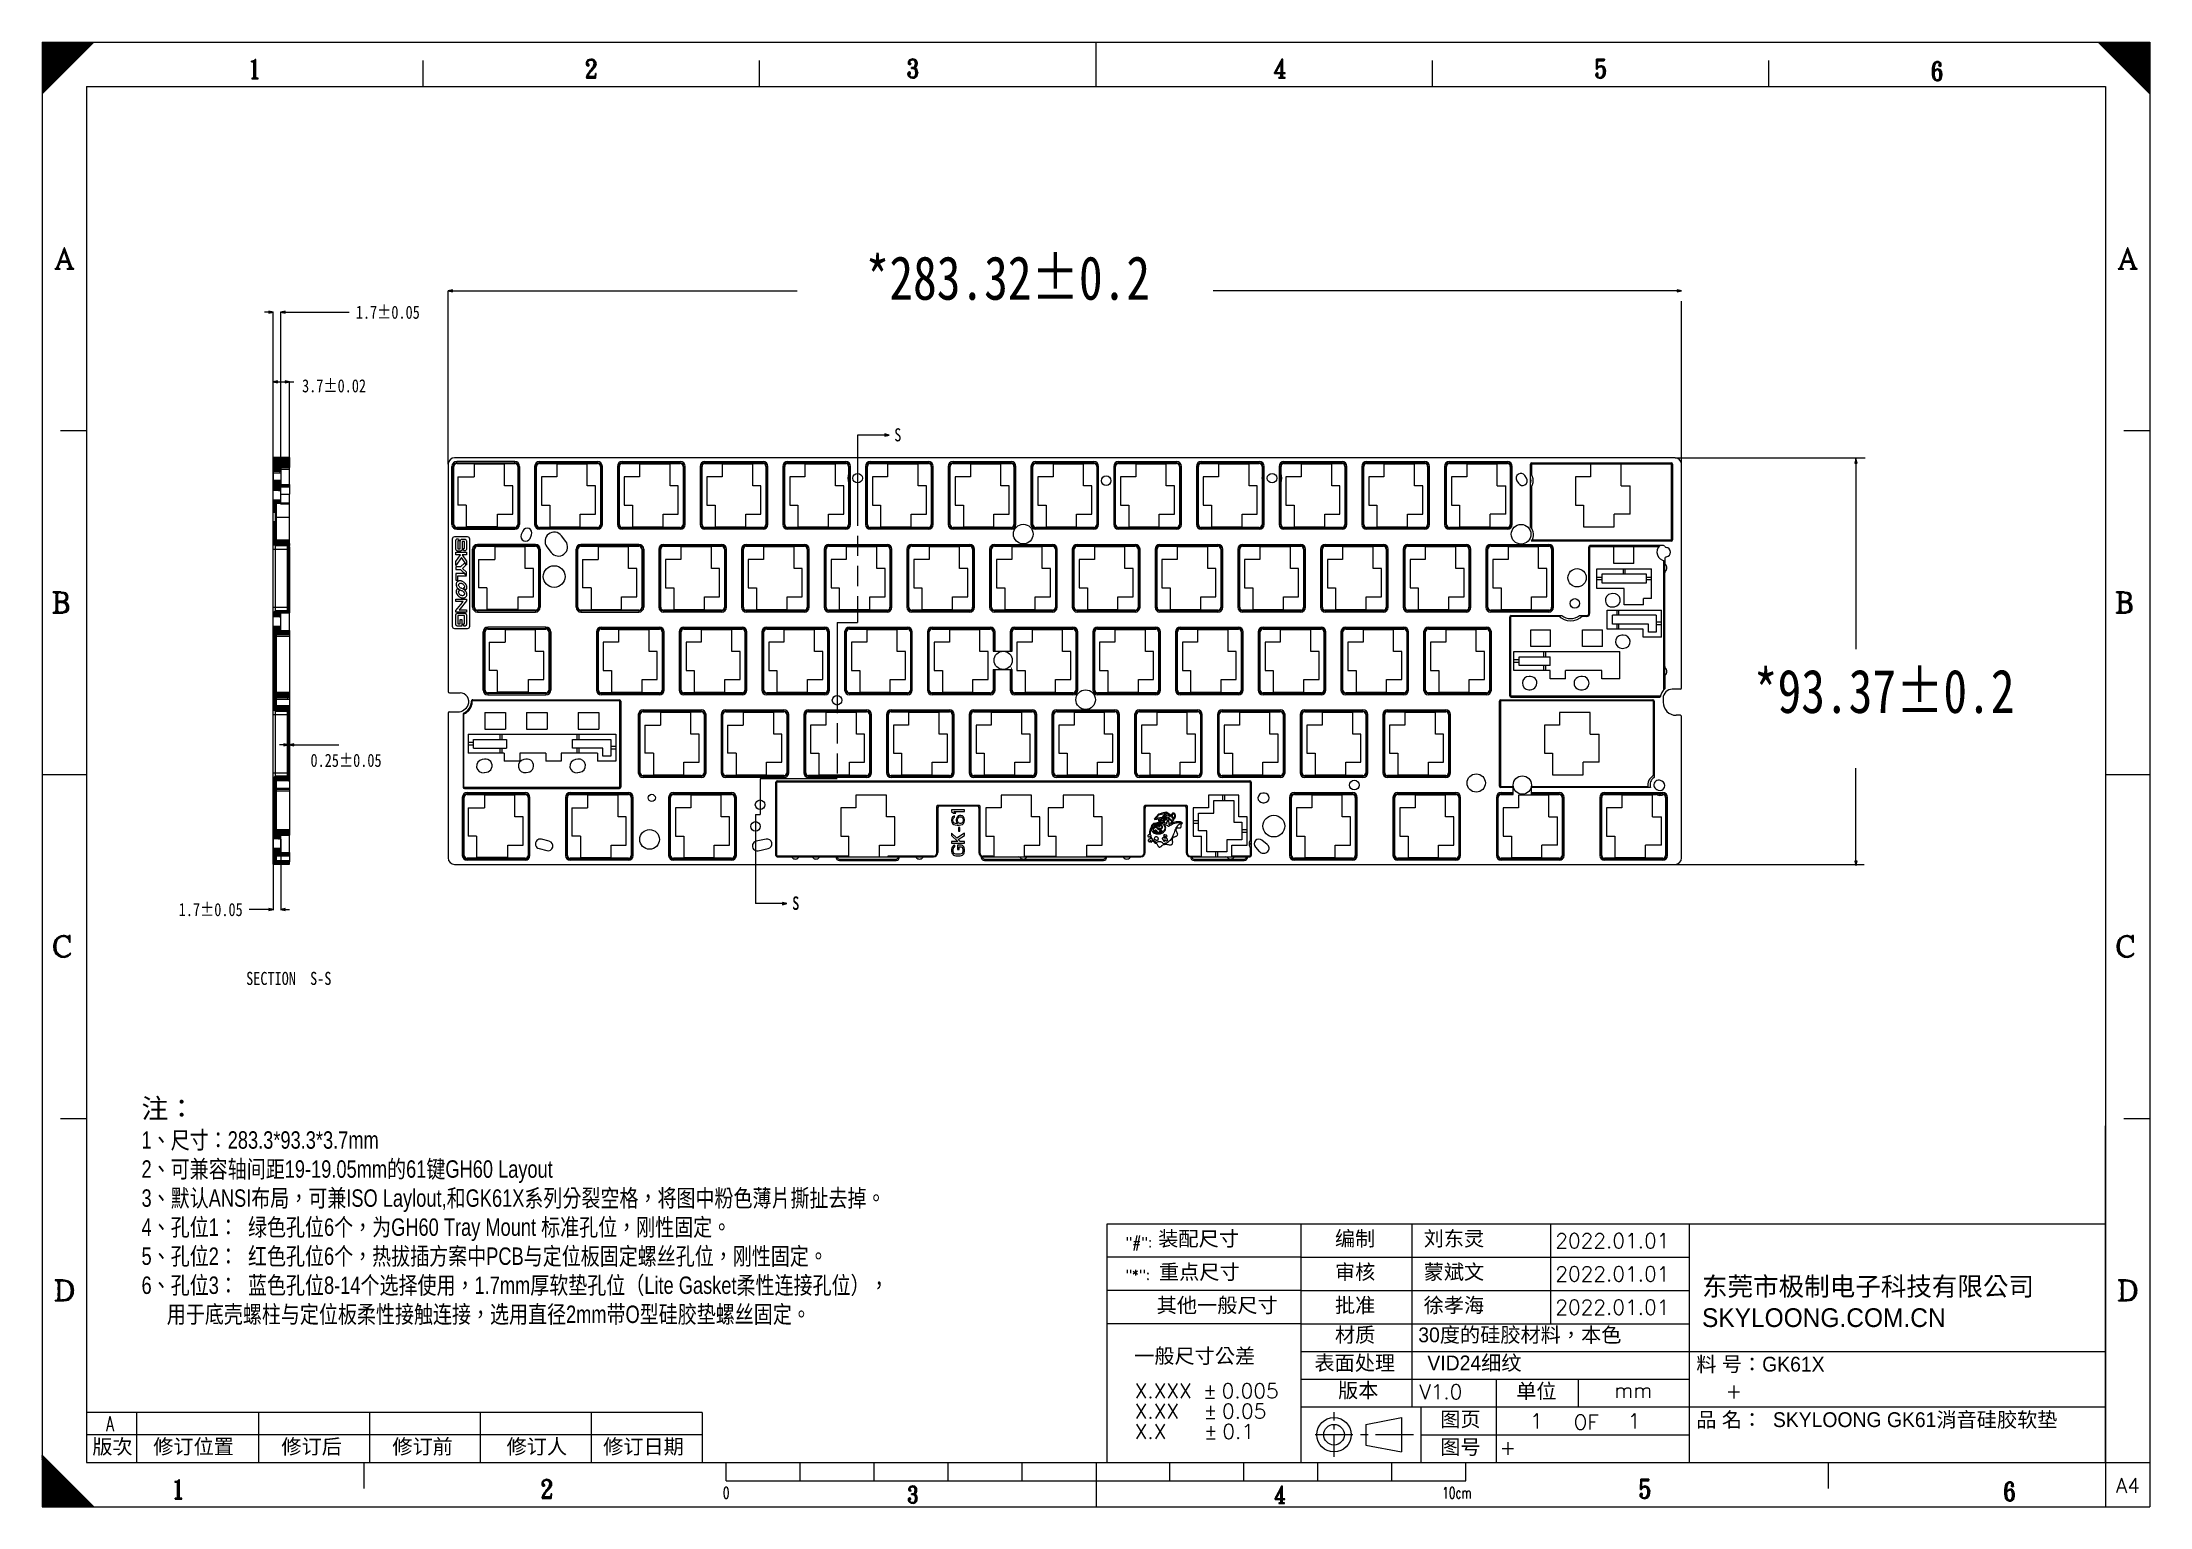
# Model space of a CAD drawing. Header units: millimetres. Extents: x 1385 to 1932, y 378 to 1802.
# Drawn here: x 1448.1 to 1932.2, y 1465.5 to 1801.8 of the extents above; entities outside this region: 3.
import ezdxf

# ---------------------------------------------------------------- set-up
doc = ezdxf.new("R2010")
doc.units = ezdxf.units.MM
doc.header["$LTSCALE"] = 46.255
doc.linetypes.add('CENTER', pattern=[0.6, 0.375, -0.075, 0.075, -0.075])
doc.linetypes.add('PHANTOM', pattern=[0.8, 0.45, -0.05, 0.1, -0.05, 0.1, -0.05])
doc.layers.get('0').update_dxf_attribs({"linetype": 'CONTINUOUS'})
for name, color, linetype in [('09', 9, 'CONTINUOUS'), ('1_DXF_CONTINUOUS_LINE', 7, 'CONTINUOUS'), ('30', 30, 'CONTINUOUS'), ('61-RUBBE-XIAOYIN_DXF_DIMENSION', 7, 'CONTINUOUS'), ('61-RUBBE-XIAOYIN_DXF_HATCHING', 7, 'CONTINUOUS'), ('61-RUBBE-XIAOYIN_DXF_TEXT', 7, 'CONTINUOUS'), ('61-RUBBER-XIAOYIN_DXF_HATCHING', 7, 'CONTINUOUS'), ('61-RUBBER-XIDXF_CONTINUOUS_LINE', 7, 'CONTINUOUS'), ('CENTER', 6, 'CENTER'), ('DEFAULT_3', 7, 'PHANTOM'), ('DIM', 1, 'CONTINUOUS'), ('HATCH', 4, 'CONTINUOUS'), ('TEXT', 3, 'CONTINUOUS')]:
    doc.layers.add(name, color=color, linetype=linetype)
doc.styles.add('ROMANS', font='romans', dxfattribs={"width": 0.7})
doc.styles.get("Standard").update_dxf_attribs({"font": 'txt', "width": 0.8})
doc.styles.add('細明體', font='PMingLiU.ttf', dxfattribs={"height": 3})
doc.dimstyles.get("Standard").update_dxf_attribs({"dimtxt": 3, "dimasz": 1, "dimexe": 0.125, "dimexo": 0.0625, "dimtad": 0, "dimtih": 1, "dimtoh": 1, "dimdsep": 46, "dimtxsty": 'Standard', "dimblk": 'CLOSED', "dimblk1": 'CLOSED', "dimblk2": 'CLOSED', "dimcen": 0.09, "dimadec": 0, "dimazin": 0, "dimtp": 0.01, "dimtm": 0.01, "dimtfac": 1, "dimtofl": 0, "dimtmove": 0, "dimatfit": 3, "dimldrblk": 'CLOSED', "dimfxl": 1, "dimtolj": 1, "dimarcsym": 0})
pattern_1 = [(45, (1437.90211, 1455.303216), (-0.038136748, 0.038136748), [])]
pattern_2 = [(45, (1498.022411, 1229.289557), (-0.00739912973, 0.00739912973), [])]
pattern_3 = [(45, (1508.214842, 1555.438636), (-0.00739912973, 0.00739912973), [])]

msp = doc.modelspace()

# ---------------------------------------------------------------- texts
at = {"color": 4, "insert": (1515.14, 1722.9), "char_height": 3, "attachment_point": 5}
msp.add_mtext('\\A1;3.7%%P0.02', dxfattribs=at)
at = {"char_height": 3, "attachment_point": 1}
for insert in [(1531.31, 495.38), (1510.91, 476.65)]:
    msp.add_mtext('\\A1;', dxfattribs=dict(at, insert=insert))
at = {"insert": (1385.45, 378.3), "char_height": 3, "width": 2.1042, "attachment_point": 1}
msp.add_mtext('\\A1;', dxfattribs=at)
at = {"layer": '61-RUBBE-XIAOYIN_DXF_DIMENSION', "color": 4, "linetype": 'Continuous'}
for s, insert, char_height, attachment_point in [('\\A1;{\\Ftxt|c134;\\C1;*\\Ftxt|c0;283.32\\Ftxt|c134;%%P0.2}', (1669.91, 1752.69), 10, 2), ('\\A1;1.7{\\Ftxt|c134;%%P0.05}', (1520.14, 1741.32), 3, 1), ('\\A1;{\\Ftxt|c134;\\C1;*\\Ftxt|c0;93.37\\Ftxt|c134;%%P0.2}', (1871.2, 1657.79), 10, 2), ('\\A1;0.25%%P0.05', (1509.73, 1638.42), 3, 1), ('\\A1;1.7{\\Ftxt|c134;%%P0.05}', (1494.16, 1604.15), 3, 3)]:
    msp.add_mtext(s, dxfattribs=dict(at, insert=insert, char_height=char_height, attachment_point=attachment_point))
at = {"layer": '61-RUBBE-XIAOYIN_DXF_HATCHING', "color": 4, "linetype": 'Continuous', "char_height": 3, "width": 2.4, "attachment_point": 7, "line_spacing_factor": 0.9}
for insert in [(1643.82, 1710.12), (1620.37, 1602.51)]:
    msp.add_mtext('S', dxfattribs=dict(at, insert=insert))
at = {"layer": '61-RUBBE-XIAOYIN_DXF_HATCHING', "color": 7, "linetype": 'Continuous', "insert": (1620.37, 1602.63), "char_height": 3, "width": 2.4, "attachment_point": 7, "line_spacing_factor": 0.9}
msp.add_mtext('S', dxfattribs=at)
at = {"layer": '61-RUBBE-XIAOYIN_DXF_TEXT', "color": 4, "linetype": 'Continuous', "insert": (1514.54, 1588.34), "char_height": 3, "width": 28.8, "attachment_point": 3, "line_spacing_factor": 0.9}
msp.add_mtext('SECTION  S-S', dxfattribs=at)
at = {"layer": 'DIM', "style": 'ROMANS'}
for tag, p in [('2022.01.01', (1795.66, 1524.91)), ('2022.01.01', (1795.66, 1517.27)), ('2022.01.01', (1795.66, 1509.62)), ('V1.0', (1764.42, 1490.19)), ('+', (1834.76, 1490.41)), ('1', (1789.86, 1483.51)), ('1', (1812.3, 1483.51)), ('+', (1782.86, 1477.42))]:
    msp.add_attdef(tag, p, '', height=3.4, dxfattribs=at)
at = {"layer": 'TEXT', "color": 1, "style": 'ROMANS'}
for s, height, p in [('"#":  ', 2.293, (1696.89, 1525.11)), ('"', 2.29, (1696.89, 1517.65)), ('*', 2.29, (1698.41, 1517.65)), ('": ', 2.293, (1700.02, 1517.65)), ('X.XXX   ', 3.397, (1699.03, 1490.43)), ('±', 3.4, (1714.76, 1490.43)), ('0.005', 3.397, (1719.01, 1490.43)), ('mm', 3.397, (1809.18, 1490.56)), ('X.XX    ', 3.397, (1699.03, 1485.76)), ('±', 3.4, (1714.85, 1485.76)), ('0.05', 3.397, (1719.1, 1485.76)), ('OF', 3.397, (1799.84, 1483.25)), ('X.X     ', 3.397, (1699.03, 1481.09)), ('±', 3.4, (1714.93, 1481.09)), ('0.1', 3.397, (1719.18, 1481.09)), ('A4', 3.397, (1924.38, 1468.69))]:
    msp.add_text(s, height=height, dxfattribs=at).set_placement(p)
at = {"layer": 'TEXT', "insert": (1470.92, 1559.24), "char_height": 4.2467, "attachment_point": 1, "style": '細明體'}
msp.add_mtext('{\\fPMingLiU|b0|i0|c136|p2;\\H1.06x;\\C0;注：\\H0.9437x;\\P\\fPMingLiU|b0|i0|c134|p18;\\H0.9419x;\\W0.8;1、尺寸：283.3*93.3*3.7mm\\P2、可兼容轴间距19-19.05mm的61键GH60 Layout\\P3、默认ANSI布局，可兼ISO Laylout,和GK61X系列分裂空格，将图中粉色薄片撕扯去掉。\\P4、孔位1：  绿色孔位6个，为GH60 Tray Mount 标准孔位，刚性固定。\\P5、孔位2：  红色孔位6个，热拔插方案中PCB与定位板固定螺丝孔位，刚性固定。\\C6;\\P\\C1;6、孔位3：  蓝色孔位8-14个选择使用，1.7mm厚软垫孔位（Lite Gasket柔性连接孔位），\\P     用于底壳螺柱与定位板柔性接触连接，选用直径2mm带O型硅胶垫螺丝固定。}', dxfattribs=at)
at = {"layer": 'TEXT', "width": 99.179, "attachment_point": 1, "style": '細明體'}
for s, insert, char_height in [('{\\fPMingLiU|b0|i0|c136|p2;\\C1;装\\fPMingLiU|b0|i0|c136|p18;配尺寸}', (1704.46, 1528.79), 3.3974), ('{\\fPMingLiU|b0|i0|c136|p18;\\C1;重\\fPMingLiU|b0|i0|c134|p18;点\\fPMingLiU|b0|i0|c136|p18;尺寸}', (1704.62, 1521.14), 3.3974), ('{\\fPMingLiU|b0|i0|c136|p18;\\C1;东莞\\fPMingLiU|b0|i0|c134|p18;市\\fPMingLiU|b0|i0|c136|p18;极制电子科技有限公司\\fPMingLiU|b0|i0|c134|p18;\\PSKYLOONG.COM.CN}', (1829.35, 1518.26), 4.3008), ('{\\fPMingLiU|b0|i0|c136|p2;\\C1;料 号：\\fPMingLiU|b0|i0|c134|p2;GK61X}', (1828.04, 1499.95), 3.3974), ('{\\fPMingLiU|b0|i0|c136|p2;\\C1;单位}', (1786.67, 1493.76), 3.3974), ('{\\fPMingLiU|b0|i0|c136|p18;\\C1;图\\fPMingLiU|b0|i0|c134|p18;页}', (1769.23, 1487.32), 3.3974), ('{\\fPMingLiU|b0|i0|c136|p18;\\C1;品 名：  \\fPMingLiU|b0|i0|c134|p18;SKYLOONG \\fPMingLiU|b0|i0|c136|p18;GK61消音硅胶\\fPMingLiU|b0|i0|c134|p18;软\\fPMingLiU|b0|i0|c136|p18;垫}', (1828.04, 1487.21), 3.39739), ('{\\fPMingLiU|b0|i0|c136|p18;\\C1;图\\fPMingLiU|b0|i0|c134|p18;号}', (1769.23, 1480.95), 3.3974)]:
    msp.add_mtext(s, dxfattribs=dict(at, insert=insert, char_height=char_height))
at = {"layer": 'TEXT', "color": 1, "attachment_point": 1}
for s, insert, char_height, width, style in [('{\\fPMingLiU|b0|i0|c136|p2;编制        } {\\fPMingLiU|b0|i0|c136|p2;刘东灵 }', (1745.04, 1528.79), 3.3974, 99.179, '細明體'), ('{\\fPMingLiU|b0|i0|c136|p18;审核\\fPMingLiU|b0|i0|c134|p18;         蒙斌文}', (1745.04, 1521.14), 3.3974, 99.179, '細明體'), ('{\\fPMingLiU|b0|i0|c136|p2;其他一般尺寸}', (1704.1, 1513.5), 3.3974, 99.179, '細明體'), ('{\\fPMingLiU|b0|i0|c136|p18;批准\\fPMingLiU|b0|i0|c134|p18;         徐孝海}', (1745.04, 1513.5), 3.3974, 99.179, '細明體'), ('{\\fPMingLiU|b0|i0|c136|p2;材质       \\C3; \\C1;30度的硅胶材料，本色}', (1745.04, 1506.69), 3.3974, 99.179, '細明體'), ('{\\fPMingLiU|b0|i0|c136|p18;一般尺寸\\fPMingLiU|b0|i0|c134|p18;公差}', (1698.92, 1501.85), 3.3974, 99.179, '細明體'), ('{\\fPMingLiU|b0|i0|c136|p18;表面处理\\fPMingLiU|b0|i0|c134|p18;      VID24细纹}', (1740.33, 1500.24), 3.3974, 99.179, '細明體'), ('{\\fPMingLiU|b0|i0|c134|p2;版本}', (1745.75, 1493.96), 3.3974, 99.179, '細明體'), ('A', (1462.76, 1486.28), 3.4, 99.179, 'ROMANS'), ('{\\fPMingLiU|b0|i0|c136|p2;版次}', (1459.59, 1481.03), 3.3974, 99.179, '細明體'), ('{\\fPMingLiU|b0|i0|c136|p2;修订位置}', (1473.61, 1481.03), 3.3974, 99.179, '細明體'), ('{\\fPMingLiU|b0|i0|c136|p18;修订\\fPMingLiU|b0|i0|c134|p18;后}', (1503.03, 1481.03), 3.3974, 99.179, '細明體'), ('{\\fPMingLiU|b0|i0|c136|p18;修订\\fPMingLiU|b0|i0|c134|p18;前}', (1528.53, 1481.03), 3.3974, 99.179, '細明體'), ('{\\fPMingLiU|b0|i0|c136|p18;修订\\fPMingLiU|b0|i0|c134|p18;人}', (1554.77, 1481.03), 3.3974, 99.179, '細明體'), ('{\\fPMingLiU|b0|i0|c136|p18;修订\\fPMingLiU|b0|i0|c134|p18;日期}', (1576.96, 1481.03), 3.3974, 99.179, '細明體'), ('0', (1604.47, 1469.99), 2.55, 28.6298, 'ROMANS'), ('10cm', (1769.71, 1469.99), 2.548, 28.6298, 'ROMANS')]:
    msp.add_mtext(s, dxfattribs=dict(at, insert=insert, char_height=char_height, width=width, style=style))

# ---------------------------------------------------------------- blocks, each defined once
blk = doc.blocks.new('HATCHING_BL0', base_point=(236.94, 212.12))
at = {"layer": '61-RUBBER-XIAOYIN_DXF_HATCHING', "linetype": 'Continuous'}
h = blk.add_hatch(dxfattribs=at)
h.set_pattern_fill('S', color=40, scale=0.049622, angle=45, style=0, pattern_type=0)
h.set_pattern_definition([(45, (0, 0), (-0.035088395, 0.035088395), [])])
edge = h.paths.add_edge_path()
edge.add_line((238.79, 165.44), (238.79, 165.94))
edge.add_line((238.79, 165.44), (235.09, 165.44))
edge.add_line((235.09, 165.44), (235.09, 169.02))
edge.add_line((236.79, 169.02), (235.09, 169.02))
edge.add_line((236.79, 168.12), (236.79, 169.02))
edge.add_line((236.79, 168.12), (238.79, 168.12))
edge.add_line((238.79, 167.62), (238.79, 168.12))
edge.add_line((238.79, 167.62), (235.79, 167.62))
edge.add_spline(control_points=[(235.59, 167.42), (235.59, 167.54), (235.67, 167.62), (235.79, 167.62)], knot_values=[0, 0, 0, 0, 1, 1, 1, 1], weights=[1, 0.804738, 0.804738, 1], degree=3, periodic=0)
edge.add_line((235.59, 166.14), (235.59, 167.42))
edge.add_spline(control_points=[(235.59, 166.14), (235.59, 166.02), (235.67, 165.94), (235.79, 165.94)], knot_values=[0, 0, 0, 0, 1, 1, 1, 1], weights=[1, 0.804738, 0.804738, 1], degree=3, periodic=0)
edge.add_line((238.79, 165.94), (235.79, 165.94))
edge = h.paths.add_edge_path()
edge.add_line((238.79, 172.12), (238.79, 173.12))
edge.add_line((236.79, 172.12), (238.79, 172.12))
edge.add_line((236.79, 171.22), (236.79, 172.12))
edge.add_line((236.79, 171.22), (235.09, 171.22))
edge.add_line((235.09, 171.22), (235.09, 185.32))
edge.add_line((235.09, 185.32), (235.59, 185.62))
edge.add_line((238.34, 185.62), (235.59, 185.62))
edge.add_spline(control_points=[(238.49, 185.77), (238.49, 185.68), (238.43, 185.62), (238.34, 185.62)], knot_values=[0, 0, 0, 0, 1, 1, 1, 1], weights=[1, 0.804738, 0.804738, 1], degree=3, periodic=0)
edge.add_line((238.49, 185.92), (238.49, 185.77))
edge.add_line((238.79, 185.92), (238.49, 185.92))
edge.add_line((238.79, 184.57), (238.79, 185.92))
edge.add_line((238.79, 184.57), (235.79, 184.57))
edge.add_spline(control_points=[(235.59, 184.37), (235.59, 184.49), (235.67, 184.57), (235.79, 184.57)], knot_values=[0, 0, 0, 0, 1, 1, 1, 1], weights=[1, 0.804738, 0.804738, 1], degree=3, periodic=0)
edge.add_line((235.59, 173.32), (235.59, 184.37))
edge.add_spline(control_points=[(235.59, 173.32), (235.59, 173.2), (235.67, 173.12), (235.79, 173.12)], knot_values=[0, 0, 0, 0, 1, 1, 1, 1], weights=[1, 0.804738, 0.804738, 1], degree=3, periodic=0)
edge.add_line((238.79, 173.12), (235.79, 173.12))
edge = h.paths.add_edge_path()
edge.add_line((238.79, 200.27), (238.79, 201.57))
edge.add_line((238.79, 200.27), (238.49, 200.27))
edge.add_line((238.49, 200.42), (238.49, 200.27))
edge.add_spline(control_points=[(238.49, 200.42), (238.49, 200.51), (238.43, 200.57), (238.34, 200.57)], knot_values=[0, 0, 0, 0, 1, 1, 1, 1], weights=[1, 0.804738, 0.804738, 1], degree=3, periodic=0)
edge.add_line((238.34, 200.57), (235.59, 200.57))
edge.add_line((235.09, 200.87), (235.59, 200.57))
edge.add_line((235.09, 200.87), (235.09, 203.18))
edge.add_line((235.09, 203.18), (235.59, 203.18))
edge.add_line((235.59, 201.77), (235.59, 203.18))
edge.add_spline(control_points=[(235.59, 201.77), (235.59, 201.65), (235.67, 201.57), (235.79, 201.57)], knot_values=[0, 0, 0, 0, 1, 1, 1, 1], weights=[1, 0.804738, 0.804738, 1], degree=3, periodic=0)
edge.add_line((238.79, 201.57), (235.79, 201.57))
edge = h.paths.add_edge_path()
edge.add_line((235.09, 203.18), (235.59, 203.18))
edge.add_line((235.09, 203.18), (235.59, 203.18))
edge = h.paths.add_edge_path()
edge.add_line((238.79, 203.62), (238.79, 204.62))
edge.add_line((238.79, 203.62), (235.79, 203.62))
edge.add_spline(control_points=[(235.59, 203.42), (235.59, 203.54), (235.67, 203.62), (235.79, 203.62)], knot_values=[0, 0, 0, 0, 1, 1, 1, 1], weights=[1, 0.804738, 0.804738, 1], degree=3, periodic=0)
edge.add_line((235.59, 203.18), (235.59, 203.42))
edge.add_line((235.09, 203.18), (235.59, 203.18))
edge.add_line((235.09, 203.18), (235.09, 220.02))
edge.add_line((236.79, 220.02), (235.09, 220.02))
edge.add_line((236.79, 219.12), (236.79, 220.02))
edge.add_line((236.79, 219.12), (238.79, 219.12))
edge.add_line((238.79, 218.12), (238.79, 219.12))
edge.add_line((238.79, 218.12), (235.79, 218.12))
edge.add_spline(control_points=[(235.59, 217.92), (235.59, 218.04), (235.67, 218.12), (235.79, 218.12)], knot_values=[0, 0, 0, 0, 1, 1, 1, 1], weights=[1, 0.804738, 0.804738, 1], degree=3, periodic=0)
edge.add_line((235.59, 204.82), (235.59, 217.92))
edge.add_spline(control_points=[(235.59, 204.82), (235.59, 204.7), (235.67, 204.62), (235.79, 204.62)], knot_values=[0, 0, 0, 0, 1, 1, 1, 1], weights=[1, 0.804738, 0.804738, 1], degree=3, periodic=0)
edge.add_line((238.79, 204.62), (235.79, 204.62))
edge = h.paths.add_edge_path()
edge.add_line((238.79, 223.12), (238.79, 223.92))
edge.add_line((236.79, 223.12), (238.79, 223.12))
edge.add_line((236.79, 222.22), (236.79, 223.12))
edge.add_line((236.79, 222.22), (235.09, 222.22))
edge.add_line((235.09, 222.22), (235.09, 223.32))
edge.add_line((235.09, 223.32), (235.59, 223.62))
edge.add_line((238.34, 223.62), (235.59, 223.62))
edge.add_spline(control_points=[(238.49, 223.77), (238.49, 223.68), (238.43, 223.62), (238.34, 223.62)], knot_values=[0, 0, 0, 0, 1, 1, 1, 1], weights=[1, 0.804738, 0.804738, 1], degree=3, periodic=0)
edge.add_line((238.49, 223.92), (238.49, 223.77))
edge.add_line((238.79, 223.92), (238.49, 223.92))
edge = h.paths.add_edge_path()
edge.add_line((238.79, 238.27), (238.79, 239.06))
edge.add_line((238.79, 238.27), (238.49, 238.27))
edge.add_line((238.49, 238.42), (238.49, 238.27))
edge.add_spline(control_points=[(238.49, 238.42), (238.49, 238.51), (238.43, 238.57), (238.34, 238.57)], knot_values=[0, 0, 0, 0, 1, 1, 1, 1], weights=[1, 0.804738, 0.804738, 1], degree=3, periodic=0)
edge.add_line((238.34, 238.57), (235.59, 238.57))
edge.add_line((235.09, 238.87), (235.59, 238.57))
edge.add_line((235.09, 238.87), (235.09, 239.06))
edge.add_line((235.09, 239.06), (238.79, 239.06))
edge = h.paths.add_edge_path()
edge.add_line((235.09, 239.06), (238.79, 239.06))
edge.add_line((235.09, 239.06), (238.79, 239.06))
edge = h.paths.add_edge_path()
edge.add_line((238.79, 239.06), (238.79, 239.57))
edge.add_line((235.09, 239.06), (238.79, 239.06))
edge.add_line((235.09, 239.06), (235.09, 244.02))
edge.add_line((235.59, 244.02), (235.09, 244.02))
edge.add_line((235.59, 239.77), (235.59, 244.02))
edge.add_spline(control_points=[(235.59, 239.77), (235.59, 239.65), (235.67, 239.57), (235.79, 239.57)], knot_values=[0, 0, 0, 0, 1, 1, 1, 1], weights=[1, 0.804738, 0.804738, 1], degree=3, periodic=0)
edge.add_line((238.79, 239.57), (235.79, 239.57))
edge = h.paths.add_edge_path()
edge.add_line((235.09, 246.22), (235.09, 247.25))
edge.add_line((235.09, 247.25), (235.59, 247.25))
edge.add_line((235.59, 246.22), (235.59, 247.25))
edge.add_line((235.59, 246.22), (235.09, 246.22))
edge = h.paths.add_edge_path()
edge.add_line((235.09, 247.25), (235.59, 247.25))
edge.add_line((235.09, 247.25), (235.59, 247.25))
edge = h.paths.add_edge_path()
edge.add_line((238.79, 258.8), (238.79, 256.55))
edge.add_line((236.79, 256.55), (238.79, 256.55))
edge.add_line((236.79, 256.55), (236.79, 255.62))
edge.add_line((236.79, 255.62), (235.09, 255.62))
edge.add_line((235.09, 258.8), (235.09, 255.62))
edge.add_line((238.79, 258.8), (235.09, 258.8))
edge = h.paths.add_edge_path()
edge.add_line((238.79, 252.62), (238.79, 252.1))
edge.add_line((236.79, 252.1), (238.79, 252.1))
edge.add_line((236.79, 252.1), (236.79, 251.2))
edge.add_line((236.79, 251.2), (235.09, 251.2))
edge.add_line((235.09, 253.55), (235.09, 251.2))
edge.add_line((236.79, 253.55), (235.09, 253.55))
edge.add_line((236.79, 253.55), (236.79, 252.62))
edge.add_line((236.79, 252.62), (238.79, 252.62))
edge = h.paths.add_edge_path()
edge.add_line((235.09, 249), (235.09, 247.25))
edge.add_line((236.79, 249), (235.09, 249))
edge.add_line((236.79, 249), (236.79, 248.3))
edge.add_line((235.79, 248.3), (236.79, 248.3))
edge.add_spline(control_points=[(235.79, 248.3), (235.75, 248.3), (235.69, 248.28), (235.61, 248.2), (235.59, 248.13), (235.59, 248.09)], knot_values=[0, 0, 0, 0, 0.333333, 0.666667, 1, 1, 1, 1], degree=3, periodic=0)
edge.add_line((235.59, 248.09), (235.59, 247.25))
edge.add_line((235.09, 247.25), (235.59, 247.25))
blk = doc.blocks.new('_CLOSED')
at = {"color": 0, "linetype": 'ByBlock'}
for p, q in [((0, 0), (-1, 0.25)), ((-1, 0.25), (-1, -0.25)), ((-1, -0.25), (0, 0)), ((-1, 0), (0, 0))]:
    blk.add_line(p, q, dxfattribs=at)

# ---------------------------------------------------------------- hatches: boundary and pattern name
at = {"layer": 'HATCH'}
h = msp.add_hatch(dxfattribs=at)
h.set_pattern_fill('ANSI31', color=1, scale=0.016987, angle=720, style=0)
h.set_pattern_definition(pattern_1)
h.paths.add_polyline_path([(1448.09, 1801.84), (1448.09, 1789.95), (1459.99, 1801.84)])
h = msp.add_hatch(dxfattribs=at)
h.set_pattern_fill('ANSI31', color=1, scale=0.016987, angle=720, style=0)
h.set_pattern_definition(pattern_1)
h.paths.add_polyline_path([(1932.22, 1789.95), (1932.22, 1801.84), (1920.33, 1801.84)])
h = msp.add_hatch(dxfattribs=at)
h.set_pattern_fill('ANSI31', color=1, scale=0.016987, angle=720, style=0)
h.set_pattern_definition(pattern_1)
h.paths.add_polyline_path([(1448.09, 1465.5), (1459.99, 1465.5), (1448.09, 1477.39)])
at = {"layer": 'TEXT'}
h = msp.add_hatch(dxfattribs=at)
h.set_pattern_fill('ANSI31', color=1, scale=0.083712, angle=720, style=0)
h.set_pattern_definition([(45, (1475.20342, 1555.298966), (-0.00739912973, 0.00739912973), [])])
h.paths.add_polyline_path([(1496.74, 1793.86), (1496.69, 1793.69), (1496.52, 1793.6), (1496.23, 1793.6), (1496.23, 1793.41), (1497.71, 1793.41), (1497.71, 1793.6), (1497.42, 1793.6), (1497.26, 1793.64), (1497.2, 1793.86), (1497.2, 1797.83), (1497.02, 1797.83), (1496.91, 1797.71), (1496.72, 1797.57), (1496.66, 1797.54), (1496.45, 1797.5), (1496.15, 1797.48), (1496.15, 1797.3), (1496.65, 1797.3), (1496.74, 1797.16)])
h = msp.add_hatch(dxfattribs=at)
h.set_pattern_fill('ANSI31', color=1, scale=0.083712, angle=720, style=0)
h.set_pattern_definition(pattern_3)
h.paths.add_polyline_path([(1574.24, 1795.63), (1574.05, 1795.4), (1573.9, 1795.2), (1573.76, 1795), (1573.64, 1794.85), (1573.54, 1794.69), (1573.42, 1794.48), (1573.31, 1794.25), (1573.24, 1794.03), (1573.16, 1793.8), (1573.1, 1793.55), (1575.22, 1793.55), (1575.35, 1794.62), (1575.18, 1794.62), (1575.16, 1794.54), (1575.1, 1794.26), (1575.04, 1794.09), (1575.02, 1794.06), (1574.81, 1793.97), (1573.44, 1793.97), (1573.5, 1794.09), (1573.59, 1794.29), (1573.71, 1794.51), (1573.85, 1794.71), (1573.99, 1794.91), (1574.16, 1795.09), (1574.35, 1795.29), (1574.55, 1795.49), (1574.75, 1795.69), (1574.88, 1795.86), (1574.99, 1796), (1575.15, 1796.22), (1575.25, 1796.45), (1575.32, 1796.67), (1575.35, 1796.88), (1575.33, 1797.07), (1575.27, 1797.3), (1575.15, 1797.51), (1575.07, 1797.62), (1574.9, 1797.77), (1574.72, 1797.88), (1574.48, 1797.94), (1574.22, 1797.97), (1574.13, 1797.97), (1573.9, 1797.93), (1573.67, 1797.84), (1573.56, 1797.79), (1573.38, 1797.64), (1573.24, 1797.44), (1573.21, 1797.37), (1573.13, 1797.14), (1573.1, 1796.9), (1573.11, 1796.71), (1573.19, 1796.5), (1573.27, 1796.42), (1573.48, 1796.36), (1573.7, 1796.43), (1573.76, 1796.59), (1573.7, 1796.77), (1573.5, 1796.9), (1573.47, 1796.91), (1573.38, 1797.11), (1573.38, 1797.19), (1573.45, 1797.39), (1573.64, 1797.57), (1573.7, 1797.62), (1573.91, 1797.71), (1574.16, 1797.74), (1574.3, 1797.73), (1574.51, 1797.65), (1574.7, 1797.51), (1574.76, 1797.42), (1574.85, 1797.22), (1574.87, 1796.96), (1574.87, 1796.91), (1574.84, 1796.7), (1574.75, 1796.43), (1574.67, 1796.26), (1574.55, 1796.05), (1574.42, 1795.86)])
h = msp.add_hatch(dxfattribs=at)
h.set_pattern_fill('ANSI31', color=1, scale=0.083712, angle=720, style=0)
h.set_pattern_definition(pattern_3)
h.paths.add_polyline_path([(1574.24, 1795.63), (1574.05, 1795.4), (1573.9, 1795.2), (1573.76, 1795), (1573.64, 1794.85), (1573.54, 1794.69), (1573.42, 1794.48), (1573.31, 1794.25), (1573.24, 1794.03), (1573.16, 1793.8), (1573.1, 1793.55), (1575.22, 1793.55), (1575.35, 1794.62), (1575.18, 1794.62), (1575.16, 1794.54), (1575.1, 1794.26), (1575.04, 1794.09), (1575.02, 1794.06), (1574.81, 1793.97), (1573.44, 1793.97), (1573.5, 1794.09), (1573.59, 1794.29), (1573.71, 1794.51), (1573.85, 1794.71), (1573.99, 1794.91), (1574.16, 1795.09), (1574.35, 1795.29), (1574.55, 1795.49), (1574.75, 1795.69), (1574.88, 1795.86), (1574.99, 1796), (1575.15, 1796.22), (1575.25, 1796.45), (1575.32, 1796.67), (1575.35, 1796.88), (1575.33, 1797.07), (1575.27, 1797.3), (1575.15, 1797.51), (1575.07, 1797.62), (1574.9, 1797.77), (1574.72, 1797.88), (1574.48, 1797.94), (1574.22, 1797.97), (1574.13, 1797.97), (1573.9, 1797.93), (1573.67, 1797.84), (1573.56, 1797.79), (1573.38, 1797.64), (1573.24, 1797.44), (1573.21, 1797.37), (1573.13, 1797.14), (1573.1, 1796.9), (1573.11, 1796.71), (1573.19, 1796.5), (1573.27, 1796.42), (1573.48, 1796.36), (1573.7, 1796.43), (1573.76, 1796.59), (1573.7, 1796.77), (1573.5, 1796.9), (1573.47, 1796.91), (1573.38, 1797.11), (1573.38, 1797.19), (1573.45, 1797.39), (1573.64, 1797.57), (1573.7, 1797.62), (1573.91, 1797.71), (1574.16, 1797.74), (1574.3, 1797.73), (1574.51, 1797.65), (1574.7, 1797.51), (1574.76, 1797.42), (1574.85, 1797.22), (1574.87, 1796.96), (1574.87, 1796.91), (1574.84, 1796.7), (1574.75, 1796.43), (1574.67, 1796.26), (1574.55, 1796.05), (1574.42, 1795.86)])
h = msp.add_hatch(dxfattribs=at)
h.set_pattern_fill('ANSI31', color=1, scale=0.082874, angle=720, style=0)
h.set_pattern_definition([(45, (1539.241481, 1557.865534), (-0.00732513844, 0.00732513844), [])])
h.paths.add_polyline_path([(1648.63, 1797.23), (1648.66, 1796.97), (1648.66, 1796.91), (1648.63, 1796.63), (1648.57, 1796.41), (1648.46, 1796.22), (1648.33, 1796.1), (1648.16, 1796.02), (1647.94, 1796.01), (1647.75, 1796.01), (1647.75, 1795.78), (1647.94, 1795.78), (1648.22, 1795.75), (1648.43, 1795.67), (1648.59, 1795.54), (1648.68, 1795.37), (1648.72, 1795.14), (1648.75, 1794.86), (1648.74, 1794.62), (1648.69, 1794.36), (1648.62, 1794.16), (1648.51, 1794), (1648.37, 1793.87), (1648.2, 1793.81), (1647.99, 1793.78), (1647.76, 1793.83), (1647.53, 1793.93), (1647.37, 1794.12), (1647.3, 1794.33), (1647.41, 1794.5), (1647.46, 1794.54), (1647.56, 1794.74), (1647.49, 1794.93), (1647.3, 1795.02), (1647.23, 1795), (1647.04, 1794.86), (1647.01, 1794.8), (1646.97, 1794.56), (1646.97, 1794.51), (1647, 1794.27), (1647.11, 1794.06), (1647.15, 1793.98), (1647.32, 1793.81), (1647.53, 1793.68), (1647.61, 1793.64), (1647.84, 1793.58), (1648.08, 1793.55), (1648.17, 1793.55), (1648.42, 1793.6), (1648.63, 1793.69), (1648.8, 1793.81), (1648.95, 1793.97), (1649.06, 1794.15), (1649.13, 1794.36), (1649.2, 1794.61), (1649.21, 1794.88), (1649.21, 1794.96), (1649.16, 1795.22), (1649.09, 1795.43), (1648.98, 1795.61), (1648.97, 1795.63), (1648.81, 1795.76), (1648.6, 1795.86), (1648.34, 1795.9), (1648.57, 1795.98), (1648.77, 1796.1), (1648.92, 1796.28), (1649.03, 1796.48), (1649.09, 1796.71), (1649.12, 1796.97), (1649.12, 1797.03), (1649.07, 1797.26), (1649, 1797.49), (1648.92, 1797.63), (1648.77, 1797.78), (1648.59, 1797.88), (1648.36, 1797.95), (1648.08, 1797.98), (1647.99, 1797.98), (1647.73, 1797.93), (1647.53, 1797.85), (1647.33, 1797.72), (1647.18, 1797.52), (1647.09, 1797.29), (1647.06, 1797.06), (1647.06, 1796.98), (1647.12, 1796.77), (1647.17, 1796.71), (1647.38, 1796.62), (1647.55, 1796.68), (1647.62, 1796.85), (1647.61, 1796.94), (1647.44, 1797.11), (1647.44, 1797.12), (1647.33, 1797.3), (1647.38, 1797.47), (1647.58, 1797.63), (1647.76, 1797.7), (1647.99, 1797.75), (1648.07, 1797.75), (1648.28, 1797.7), (1648.45, 1797.59), (1648.55, 1797.44)])
h = msp.add_hatch(dxfattribs=at)
h.set_pattern_fill('ANSI31', color=1, scale=0.082874, angle=720, style=0)
h.set_pattern_definition([(45, (1579.983498, 1557.819783), (-0.00732513844, 0.00732513844), [])])
h.paths.add_polyline_path([(1733.09, 1797.93), (1732.84, 1797.93), (1731.19, 1794.86), (1731.19, 1794.61), (1732.64, 1794.61), (1732.64, 1793.93), (1732.62, 1793.84), (1732.45, 1793.74), (1732.13, 1793.74), (1732.13, 1793.55), (1733.6, 1793.55), (1733.6, 1793.74), (1733.25, 1793.74), (1733.19, 1793.75), (1733.09, 1793.93), (1733.09, 1794.61), (1733.64, 1794.61), (1733.64, 1794.79), (1733.09, 1794.79)])
h.paths.add_polyline_path([(1732.64, 1794.79), (1732.64, 1797.03), (1731.42, 1794.79)], flags=17)
h = msp.add_hatch(dxfattribs=at)
h.set_pattern_fill('ANSI31', color=1, scale=0.084381, angle=720, style=0)
h.set_pattern_definition([(45, (1603.420199, 1801.802682), (-0.00745832277, 0.00745832277), [])])
h.paths.add_polyline_path([(1806.9, 1797.55), (1806.97, 1797.97), (1805.13, 1797.97), (1805.09, 1795.66), (1805.3, 1795.66), (1805.4, 1795.86), (1805.58, 1796.04), (1805.77, 1796.15), (1806, 1796.19), (1806.04, 1796.19), (1806.28, 1796.15), (1806.47, 1796.03), (1806.62, 1795.85), (1806.69, 1795.64), (1806.73, 1795.4), (1806.74, 1795.1), (1806.74, 1795.02), (1806.72, 1794.74), (1806.68, 1794.49), (1806.61, 1794.28), (1806.52, 1794.09), (1806.36, 1793.9), (1806.16, 1793.79), (1805.93, 1793.75), (1805.75, 1793.77), (1805.52, 1793.85), (1805.44, 1793.91), (1805.34, 1794.1), (1805.43, 1794.28), (1805.46, 1794.32), (1805.53, 1794.55), (1805.44, 1794.7), (1805.25, 1794.76), (1805.05, 1794.64), (1805.02, 1794.58), (1804.98, 1794.34), (1804.98, 1794.29), (1805.02, 1794.05), (1805.13, 1793.85), (1805.31, 1793.69), (1805.33, 1793.68), (1805.53, 1793.59), (1805.77, 1793.54), (1806.06, 1793.52), (1806.31, 1793.55), (1806.53, 1793.64), (1806.55, 1793.65), (1806.75, 1793.8), (1806.9, 1793.98), (1807.02, 1794.19), (1807.1, 1794.38), (1807.16, 1794.6), (1807.2, 1794.86), (1807.21, 1795.13), (1807.2, 1795.36), (1807.15, 1795.6), (1807.07, 1795.8), (1807.05, 1795.85), (1806.92, 1796.06), (1806.77, 1796.22), (1806.58, 1796.34), (1806.36, 1796.4), (1806.11, 1796.43), (1806.05, 1796.43), (1805.8, 1796.38), (1805.59, 1796.28), (1805.41, 1796.15), (1805.27, 1795.99), (1805.32, 1797.55)])
h = msp.add_hatch(dxfattribs=at)
h.set_pattern_fill('ANSI31', color=1, scale=0.083712, angle=720, style=0)
h.set_pattern_definition([(45, (1641.685411, 1554.857539), (-0.00739912973, 0.00739912973), [])])
h.paths.add_polyline_path([(1884.18, 1796.98), (1884.01, 1797.18), (1883.85, 1797.29), (1883.64, 1797.36), (1883.39, 1797.39), (1883.21, 1797.38), (1882.98, 1797.3), (1882.79, 1797.18), (1882.76, 1797.16), (1882.62, 1796.99), (1882.51, 1796.78), (1882.42, 1796.52), (1882.39, 1796.38), (1882.34, 1796.18), (1882.31, 1795.95), (1882.3, 1795.68), (1882.28, 1795.42), (1882.28, 1795.13), (1882.28, 1795.08), (1882.28, 1794.77), (1882.3, 1794.5), (1882.31, 1794.25), (1882.34, 1794.05), (1882.38, 1793.87), (1882.44, 1793.67), (1882.53, 1793.43), (1882.65, 1793.25), (1882.81, 1793.11), (1882.99, 1793), (1883.21, 1792.94), (1883.44, 1792.93), (1883.65, 1792.96), (1883.85, 1793.02), (1884.04, 1793.14), (1884.19, 1793.33), (1884.32, 1793.56), (1884.38, 1793.71), (1884.42, 1793.94), (1884.47, 1794.19), (1884.49, 1794.45), (1884.49, 1794.47), (1884.45, 1794.74), (1884.41, 1794.97), (1884.33, 1795.18), (1884.32, 1795.19), (1884.19, 1795.41), (1884.01, 1795.56), (1883.79, 1795.67), (1883.55, 1795.7), (1883.44, 1795.7), (1883.21, 1795.64), (1883.01, 1795.51), (1882.93, 1795.48), (1882.75, 1795.33), (1882.75, 1795.51), (1882.75, 1795.78), (1882.76, 1796.02), (1882.79, 1796.25), (1882.82, 1796.48), (1882.85, 1796.61), (1882.93, 1796.85), (1883.07, 1797.02), (1883.22, 1797.13), (1883.44, 1797.16), (1883.48, 1797.16), (1883.73, 1797.1), (1883.81, 1797.07), (1883.92, 1796.9), (1883.85, 1796.73), (1883.84, 1796.72), (1883.76, 1796.48), (1883.81, 1796.3), (1884.01, 1796.24), (1884.02, 1796.24), (1884.22, 1796.35), (1884.22, 1796.38), (1884.29, 1796.61), (1884.27, 1796.76)])
h.paths.add_polyline_path([(1883.7, 1795.39), (1883.79, 1795.3), (1883.89, 1795.13), (1883.96, 1794.91), (1883.99, 1794.65), (1884.01, 1794.33), (1884.01, 1794.08), (1883.96, 1793.8), (1883.9, 1793.57), (1883.81, 1793.4), (1883.68, 1793.26), (1883.62, 1793.22), (1883.39, 1793.16), (1883.25, 1793.19), (1883.05, 1793.33), (1882.96, 1793.48), (1882.87, 1793.7), (1882.81, 1793.96), (1882.79, 1794.07), (1882.78, 1794.28), (1882.76, 1794.51), (1882.75, 1794.79), (1882.75, 1795.1), (1882.82, 1795.18), (1883.04, 1795.34), (1883.24, 1795.44), (1883.44, 1795.47), (1883.48, 1795.47)], flags=16)
h = msp.add_hatch(dxfattribs=at)
h.set_pattern_fill('ANSI31', color=1, scale=0.09037, angle=720, style=0)
h.set_pattern_definition([(45, (1435.091824, 1505.881052), (-0.00798769687, 0.00798769687), [])])
h.paths.add_polyline_path([(1454.02, 1751.27), (1454.27, 1750.61), (1454.34, 1750.38), (1454.38, 1750.14), (1454.37, 1750.07), (1454.21, 1749.86), (1454.15, 1749.85), (1453.85, 1749.82), (1453.85, 1749.69), (1455.4, 1749.69), (1455.4, 1749.82), (1455.3, 1749.83), (1455.06, 1749.92), (1455.03, 1749.96), (1454.89, 1750.17), (1454.76, 1750.45), (1453.19, 1754.61), (1453.18, 1754.61), (1451.84, 1751), (1451.82, 1750.96), (1451.69, 1750.61), (1451.57, 1750.32), (1451.46, 1750.11), (1451.36, 1749.96), (1451.21, 1749.85), (1451.05, 1749.82), (1451.05, 1749.69), (1452.24, 1749.69), (1452.24, 1749.82), (1451.97, 1749.86), (1451.91, 1749.91), (1451.81, 1750.15), (1451.87, 1750.44), (1452.2, 1751.27)])
h.paths.add_polyline_path([(1453.94, 1751.52), (1452.26, 1751.52), (1453.12, 1753.92)], flags=16)
h = msp.add_hatch(dxfattribs=at)
h.set_pattern_fill('ANSI31', color=1, scale=0.09037, angle=720, style=0)
h.set_pattern_definition([(45, (1909.027204, 1505.881052), (-0.00798769687, 0.00798769687), [])])
h.paths.add_polyline_path([(1927.96, 1751.27), (1928.2, 1750.61), (1928.28, 1750.38), (1928.32, 1750.14), (1928.3, 1750.07), (1928.15, 1749.86), (1928.09, 1749.85), (1927.79, 1749.82), (1927.79, 1749.69), (1929.34, 1749.69), (1929.34, 1749.82), (1929.24, 1749.83), (1928.99, 1749.92), (1928.97, 1749.96), (1928.82, 1750.17), (1928.69, 1750.45), (1927.13, 1754.61), (1927.11, 1754.61), (1925.77, 1751), (1925.76, 1750.96), (1925.63, 1750.61), (1925.5, 1750.32), (1925.4, 1750.11), (1925.3, 1749.96), (1925.14, 1749.85), (1924.98, 1749.82), (1924.98, 1749.69), (1926.18, 1749.69), (1926.18, 1749.82), (1925.9, 1749.86), (1925.85, 1749.91), (1925.74, 1750.15), (1925.8, 1750.44), (1926.13, 1751.27)])
h.paths.add_polyline_path([(1927.87, 1751.52), (1926.19, 1751.52), (1927.05, 1753.92)], flags=16)
h = msp.add_hatch(dxfattribs=at)
h.set_pattern_fill('ANSI31', color=1, scale=0.09037, angle=720, style=0)
h.set_pattern_definition([(45, (1434.650043, 1471.67215), (-0.0079876969, 0.0079876969), [])])
h.paths.add_polyline_path([(1454.21, 1671.74), (1454.24, 1672.02), (1454.21, 1672.26), (1454.16, 1672.51), (1454.06, 1672.72), (1453.9, 1672.91), (1453.71, 1673.05), (1453.47, 1673.18), (1453.18, 1673.27), (1453.08, 1673.3), (1453.37, 1673.4), (1453.6, 1673.53), (1453.78, 1673.69), (1453.93, 1673.89), (1454, 1674.12), (1454.03, 1674.38), (1454.03, 1674.43), (1454, 1674.68), (1453.93, 1674.89), (1453.83, 1675.07), (1453.67, 1675.22), (1453.5, 1675.35), (1453.27, 1675.45), (1453.01, 1675.53), (1452.7, 1675.57), (1452.36, 1675.58), (1450.61, 1675.58), (1450.61, 1675.44), (1450.97, 1675.4), (1451.15, 1675.32), (1451.27, 1675.14), (1451.3, 1674.82), (1451.3, 1671.61), (1451.3, 1671.56), (1451.27, 1671.26), (1451.15, 1671.05), (1451.14, 1671.03), (1450.92, 1670.92), (1450.61, 1670.88), (1450.61, 1670.74), (1452.72, 1670.74), (1452.83, 1670.75), (1453.14, 1670.78), (1453.41, 1670.85), (1453.64, 1670.95), (1453.84, 1671.1), (1454, 1671.27), (1454.13, 1671.49)])
h.paths.add_polyline_path([(1453.71, 1671.79), (1453.64, 1671.57), (1453.54, 1671.38), (1453.38, 1671.23), (1453.18, 1671.11), (1452.95, 1671.03), (1452.66, 1670.98), (1452.33, 1670.95), (1452.16, 1670.97), (1451.91, 1671), (1451.8, 1671.07), (1451.71, 1671.31), (1451.71, 1673.2), (1451.71, 1673.47), (1451.71, 1675.17), (1451.74, 1675.31), (1451.89, 1675.35), (1452.19, 1675.37), (1452.5, 1675.34), (1452.79, 1675.3), (1453.04, 1675.22), (1453.24, 1675.11), (1453.4, 1674.95), (1453.51, 1674.78), (1453.58, 1674.56), (1453.6, 1674.32), (1453.58, 1674.1), (1453.5, 1673.86), (1453.34, 1673.67), (1453.09, 1673.53), (1452.79, 1673.5), (1452.45, 1673.47), (1451.71, 1673.47), (1451.71, 1673.2), (1451.83, 1673.2), (1452.2, 1673.2), (1452.49, 1673.17), (1452.73, 1673.14), (1452.91, 1673.1), (1453.05, 1673.04), (1453.29, 1672.91), (1453.48, 1672.74), (1453.63, 1672.54), (1453.7, 1672.31), (1453.73, 1672.05)], flags=16)
h = msp.add_hatch(dxfattribs=at)
h.set_pattern_fill('ANSI31', color=1, scale=0.09037, angle=720, style=0)
h.set_pattern_definition([(45, (1908.585424, 1471.67215), (-0.0079876969, 0.0079876969), [])])
h.paths.add_polyline_path([(1928.15, 1671.74), (1928.18, 1672.02), (1928.15, 1672.26), (1928.09, 1672.51), (1927.99, 1672.72), (1927.83, 1672.91), (1927.65, 1673.05), (1927.4, 1673.18), (1927.11, 1673.27), (1927.01, 1673.3), (1927.3, 1673.4), (1927.53, 1673.53), (1927.72, 1673.69), (1927.86, 1673.89), (1927.93, 1674.12), (1927.96, 1674.38), (1927.96, 1674.43), (1927.93, 1674.68), (1927.86, 1674.89), (1927.76, 1675.07), (1927.6, 1675.22), (1927.43, 1675.35), (1927.2, 1675.45), (1926.94, 1675.53), (1926.64, 1675.57), (1926.3, 1675.58), (1924.54, 1675.58), (1924.54, 1675.44), (1924.9, 1675.4), (1925.09, 1675.32), (1925.2, 1675.14), (1925.23, 1674.82), (1925.23, 1671.61), (1925.23, 1671.56), (1925.2, 1671.26), (1925.09, 1671.05), (1925.07, 1671.03), (1924.86, 1670.92), (1924.54, 1670.88), (1924.54, 1670.74), (1926.65, 1670.74), (1926.77, 1670.75), (1927.07, 1670.78), (1927.34, 1670.85), (1927.57, 1670.95), (1927.78, 1671.1), (1927.93, 1671.27), (1928.06, 1671.49)])
h.paths.add_polyline_path([(1927.65, 1671.79), (1927.57, 1671.57), (1927.47, 1671.38), (1927.32, 1671.23), (1927.11, 1671.11), (1926.88, 1671.03), (1926.6, 1670.98), (1926.27, 1670.95), (1926.09, 1670.97), (1925.85, 1671), (1925.73, 1671.07), (1925.65, 1671.31), (1925.65, 1673.2), (1925.65, 1673.47), (1925.65, 1675.17), (1925.68, 1675.31), (1925.82, 1675.35), (1926.12, 1675.37), (1926.44, 1675.34), (1926.73, 1675.3), (1926.97, 1675.22), (1927.17, 1675.11), (1927.33, 1674.95), (1927.45, 1674.78), (1927.52, 1674.56), (1927.53, 1674.32), (1927.52, 1674.1), (1927.43, 1673.86), (1927.27, 1673.67), (1927.03, 1673.53), (1926.73, 1673.5), (1926.38, 1673.47), (1925.65, 1673.47), (1925.65, 1673.2), (1925.76, 1673.2), (1926.14, 1673.2), (1926.42, 1673.17), (1926.67, 1673.14), (1926.84, 1673.1), (1926.99, 1673.04), (1927.23, 1672.91), (1927.42, 1672.74), (1927.56, 1672.54), (1927.63, 1672.31), (1927.66, 1672.05)], flags=16)
h = msp.add_hatch(dxfattribs=at)
h.set_pattern_fill('ANSI31', color=1, scale=0.09037, angle=720, style=0)
h.set_pattern_definition([(45, (1434.852368, 1437.427304), (-0.0079876969, 0.0079876969), [])])
h.paths.add_polyline_path([(1452.09, 1592.25), (1451.87, 1592.44), (1451.73, 1592.6), (1451.58, 1592.81), (1451.47, 1593.03), (1451.38, 1593.29), (1451.33, 1593.56), (1451.28, 1593.85), (1451.27, 1594.16), (1451.28, 1594.22), (1451.3, 1594.55), (1451.33, 1594.85), (1451.38, 1595.14), (1451.47, 1595.39), (1451.57, 1595.62), (1451.69, 1595.83), (1451.83, 1596), (1451.9, 1596.08), (1452.12, 1596.23), (1452.39, 1596.36), (1452.48, 1596.39), (1452.75, 1596.45), (1453.01, 1596.48), (1453.09, 1596.48), (1453.34, 1596.44), (1453.55, 1596.36), (1453.76, 1596.26), (1453.93, 1596.11), (1454.09, 1595.92), (1454.22, 1595.67), (1454.33, 1595.4), (1454.42, 1595.08), (1454.55, 1595.1), (1454.5, 1596.68), (1454.33, 1596.68), (1454.29, 1596.58), (1454.1, 1596.45), (1454.04, 1596.46), (1453.7, 1596.57), (1453.5, 1596.62), (1453.22, 1596.67), (1452.96, 1596.68), (1452.92, 1596.68), (1452.65, 1596.67), (1452.38, 1596.61), (1452.13, 1596.52), (1451.9, 1596.39), (1451.69, 1596.23), (1451.47, 1596.05), (1451.4, 1595.96), (1451.24, 1595.75), (1451.11, 1595.53), (1450.99, 1595.29), (1450.91, 1595.03), (1450.85, 1594.77), (1450.81, 1594.48), (1450.81, 1594.18), (1450.81, 1593.95), (1450.84, 1593.63), (1450.88, 1593.36), (1450.97, 1593.09), (1451.05, 1592.84), (1451.17, 1592.63), (1451.31, 1592.42), (1451.48, 1592.24), (1451.66, 1592.08), (1451.87, 1591.92), (1452.12, 1591.81), (1452.36, 1591.72), (1452.63, 1591.68), (1452.92, 1591.66), (1453.15, 1591.66), (1453.42, 1591.72), (1453.68, 1591.79), (1453.93, 1591.91), (1454.16, 1592.05), (1454.29, 1592.15), (1454.5, 1592.35), (1454.65, 1592.55), (1454.56, 1592.67), (1454.5, 1592.61), (1454.3, 1592.4), (1454.07, 1592.22), (1453.84, 1592.09), (1453.61, 1591.99), (1453.37, 1591.94), (1453.1, 1591.91), (1452.81, 1591.94), (1452.55, 1591.99), (1452.3, 1592.11)])
h = msp.add_hatch(dxfattribs=at)
h.set_pattern_fill('ANSI31', color=1, scale=0.09037, angle=720, style=0)
h.set_pattern_definition([(45, (1908.787749, 1437.427304), (-0.0079876969, 0.0079876969), [])])
h.paths.add_polyline_path([(1926.02, 1592.25), (1925.81, 1592.44), (1925.66, 1592.6), (1925.52, 1592.81), (1925.4, 1593.03), (1925.32, 1593.29), (1925.26, 1593.56), (1925.22, 1593.85), (1925.2, 1594.16), (1925.22, 1594.22), (1925.23, 1594.55), (1925.26, 1594.85), (1925.32, 1595.14), (1925.4, 1595.39), (1925.51, 1595.62), (1925.62, 1595.83), (1925.76, 1596), (1925.84, 1596.08), (1926.05, 1596.23), (1926.33, 1596.36), (1926.41, 1596.39), (1926.68, 1596.45), (1926.94, 1596.48), (1927.03, 1596.48), (1927.27, 1596.44), (1927.49, 1596.36), (1927.69, 1596.26), (1927.86, 1596.11), (1928.02, 1595.92), (1928.15, 1595.67), (1928.27, 1595.4), (1928.35, 1595.08), (1928.48, 1595.1), (1928.44, 1596.68), (1928.27, 1596.68), (1928.22, 1596.58), (1928.04, 1596.45), (1927.98, 1596.46), (1927.63, 1596.57), (1927.43, 1596.62), (1927.16, 1596.67), (1926.9, 1596.68), (1926.86, 1596.68), (1926.58, 1596.67), (1926.31, 1596.61), (1926.07, 1596.52), (1925.84, 1596.39), (1925.62, 1596.23), (1925.4, 1596.05), (1925.33, 1595.96), (1925.17, 1595.75), (1925.05, 1595.53), (1924.93, 1595.29), (1924.84, 1595.03), (1924.79, 1594.77), (1924.74, 1594.48), (1924.74, 1594.18), (1924.74, 1593.95), (1924.77, 1593.63), (1924.82, 1593.36), (1924.9, 1593.09), (1924.99, 1592.84), (1925.1, 1592.63), (1925.25, 1592.42), (1925.42, 1592.24), (1925.59, 1592.08), (1925.81, 1591.92), (1926.05, 1591.81), (1926.3, 1591.72), (1926.57, 1591.68), (1926.86, 1591.66), (1927.09, 1591.66), (1927.36, 1591.72), (1927.62, 1591.79), (1927.86, 1591.91), (1928.09, 1592.05), (1928.22, 1592.15), (1928.44, 1592.35), (1928.58, 1592.55), (1928.5, 1592.67), (1928.44, 1592.61), (1928.24, 1592.4), (1928.01, 1592.22), (1927.78, 1592.09), (1927.55, 1591.99), (1927.3, 1591.94), (1927.04, 1591.91), (1926.74, 1591.94), (1926.48, 1591.99), (1926.24, 1592.11)])
h = msp.add_hatch(dxfattribs=at)
h.set_pattern_fill('ANSI31', color=1, scale=0.016138, angle=720, style=0)
h.set_pattern_definition([(45, (1439.312976, 1458.297163), (-0.03622991, 0.03622991), [])])
h.paths.add_polyline_path([(1451.74, 1516.79), (1451.74, 1513.57), (1451.71, 1513.26), (1451.61, 1513.05), (1451.43, 1512.95), (1451.1, 1512.9), (1451.1, 1512.77), (1452.94, 1512.77), (1453.24, 1512.78), (1453.53, 1512.82), (1453.78, 1512.9), (1454.04, 1512.98), (1454.27, 1513.1), (1454.47, 1513.24), (1454.66, 1513.41), (1454.83, 1513.61), (1454.99, 1513.84), (1455.11, 1514.08), (1455.19, 1514.33), (1455.27, 1514.59), (1455.31, 1514.88), (1455.32, 1515.17), (1455.32, 1515.3), (1455.29, 1515.6), (1455.25, 1515.89), (1455.18, 1516.15), (1455.08, 1516.39), (1454.95, 1516.61), (1454.81, 1516.81), (1454.63, 1516.99), (1454.59, 1517.02), (1454.4, 1517.18), (1454.19, 1517.31), (1453.94, 1517.41), (1453.68, 1517.5), (1453.41, 1517.55), (1453.12, 1517.6), (1452.81, 1517.6), (1451.1, 1517.6), (1451.1, 1517.47), (1451.41, 1517.43), (1451.61, 1517.32), (1451.61, 1517.31), (1451.71, 1517.12)])
h.paths.add_polyline_path([(1452.16, 1517.04), (1452.2, 1517.28), (1452.23, 1517.31), (1452.5, 1517.38), (1452.73, 1517.38), (1453.07, 1517.35), (1453.35, 1517.3), (1453.61, 1517.22), (1453.84, 1517.14), (1454.03, 1517.01), (1454.2, 1516.88), (1454.33, 1516.72), (1454.47, 1516.52), (1454.59, 1516.29), (1454.68, 1516.03), (1454.75, 1515.77), (1454.79, 1515.48), (1454.81, 1515.17), (1454.81, 1515.12), (1454.79, 1514.84), (1454.75, 1514.56), (1454.69, 1514.31), (1454.6, 1514.09), (1454.5, 1513.87), (1454.39, 1513.69), (1454.23, 1513.53), (1454.07, 1513.38), (1453.87, 1513.27), (1453.66, 1513.17), (1453.43, 1513.1), (1453.17, 1513.04), (1452.89, 1513.01), (1452.59, 1513), (1452.52, 1513), (1452.26, 1513.04), (1452.23, 1513.07), (1452.16, 1513.34)], flags=16)
h = msp.add_hatch(dxfattribs=at)
h.set_pattern_fill('ANSI31', color=1, scale=0.016138, angle=720, style=0)
h.set_pattern_definition([(45, (1913.248357, 1458.297163), (-0.03622991, 0.03622991), [])])
h.paths.add_polyline_path([(1925.68, 1516.79), (1925.68, 1513.57), (1925.65, 1513.26), (1925.55, 1513.05), (1925.36, 1512.95), (1925.03, 1512.9), (1925.03, 1512.77), (1926.87, 1512.77), (1927.17, 1512.78), (1927.46, 1512.82), (1927.72, 1512.9), (1927.98, 1512.98), (1928.21, 1513.1), (1928.41, 1513.24), (1928.6, 1513.41), (1928.77, 1513.61), (1928.93, 1513.84), (1929.04, 1514.08), (1929.13, 1514.33), (1929.2, 1514.59), (1929.24, 1514.88), (1929.26, 1515.17), (1929.26, 1515.3), (1929.23, 1515.6), (1929.19, 1515.89), (1929.11, 1516.15), (1929.01, 1516.39), (1928.88, 1516.61), (1928.74, 1516.81), (1928.57, 1516.99), (1928.53, 1517.02), (1928.34, 1517.18), (1928.12, 1517.31), (1927.88, 1517.41), (1927.62, 1517.5), (1927.35, 1517.55), (1927.06, 1517.6), (1926.74, 1517.6), (1925.03, 1517.6), (1925.03, 1517.47), (1925.35, 1517.43), (1925.55, 1517.32), (1925.55, 1517.31), (1925.65, 1517.12)])
h.paths.add_polyline_path([(1926.1, 1517.04), (1926.14, 1517.28), (1926.17, 1517.31), (1926.44, 1517.38), (1926.67, 1517.38), (1927, 1517.35), (1927.29, 1517.3), (1927.55, 1517.22), (1927.78, 1517.14), (1927.96, 1517.01), (1928.14, 1516.88), (1928.27, 1516.72), (1928.41, 1516.52), (1928.53, 1516.29), (1928.61, 1516.03), (1928.68, 1515.77), (1928.73, 1515.48), (1928.74, 1515.17), (1928.74, 1515.12), (1928.73, 1514.84), (1928.68, 1514.56), (1928.63, 1514.31), (1928.54, 1514.09), (1928.44, 1513.87), (1928.32, 1513.69), (1928.17, 1513.53), (1928.01, 1513.38), (1927.81, 1513.27), (1927.59, 1513.17), (1927.36, 1513.1), (1927.1, 1513.04), (1926.83, 1513.01), (1926.53, 1513), (1926.45, 1513), (1926.2, 1513.04), (1926.17, 1513.07), (1926.1, 1513.34)], flags=16)
h = msp.add_hatch(dxfattribs=at)
h.set_pattern_fill('ANSI31', color=1, scale=0.083712, angle=720, style=0)
h.set_pattern_definition(pattern_2)
h.paths.add_polyline_path([(1564.05, 1469.48), (1563.86, 1469.25), (1563.71, 1469.05), (1563.57, 1468.85), (1563.44, 1468.7), (1563.35, 1468.54), (1563.23, 1468.33), (1563.12, 1468.1), (1563.04, 1467.88), (1562.97, 1467.65), (1562.91, 1467.4), (1565.03, 1467.4), (1565.15, 1468.47), (1564.98, 1468.47), (1564.97, 1468.39), (1564.91, 1468.11), (1564.85, 1467.94), (1564.83, 1467.91), (1564.62, 1467.82), (1563.24, 1467.82), (1563.31, 1467.94), (1563.4, 1468.14), (1563.52, 1468.36), (1563.66, 1468.56), (1563.8, 1468.76), (1563.97, 1468.94), (1564.15, 1469.14), (1564.35, 1469.35), (1564.55, 1469.55), (1564.69, 1469.71), (1564.8, 1469.85), (1564.95, 1470.07), (1565.06, 1470.3), (1565.12, 1470.52), (1565.15, 1470.73), (1565.14, 1470.92), (1565.08, 1471.15), (1564.95, 1471.36), (1564.88, 1471.47), (1564.71, 1471.63), (1564.52, 1471.73), (1564.29, 1471.79), (1564.03, 1471.83), (1563.94, 1471.83), (1563.71, 1471.78), (1563.48, 1471.69), (1563.37, 1471.64), (1563.18, 1471.49), (1563.04, 1471.29), (1563.01, 1471.22), (1562.94, 1470.99), (1562.91, 1470.75), (1562.92, 1470.56), (1563, 1470.35), (1563.07, 1470.27), (1563.29, 1470.21), (1563.51, 1470.28), (1563.57, 1470.44), (1563.51, 1470.62), (1563.31, 1470.75), (1563.28, 1470.76), (1563.18, 1470.96), (1563.18, 1471.04), (1563.26, 1471.24), (1563.44, 1471.42), (1563.51, 1471.47), (1563.72, 1471.56), (1563.97, 1471.59), (1564.11, 1471.58), (1564.32, 1471.5), (1564.51, 1471.36), (1564.57, 1471.27), (1564.66, 1471.07), (1564.68, 1470.81), (1564.68, 1470.76), (1564.65, 1470.55), (1564.55, 1470.28), (1564.48, 1470.12), (1564.35, 1469.9), (1564.23, 1469.71)])
h = msp.add_hatch(dxfattribs=at)
h.set_pattern_fill('ANSI31', color=1, scale=0.083712, angle=720, style=0)
h.set_pattern_definition(pattern_2)
h.paths.add_polyline_path([(1564.05, 1469.48), (1563.86, 1469.25), (1563.71, 1469.05), (1563.57, 1468.85), (1563.44, 1468.7), (1563.35, 1468.54), (1563.23, 1468.33), (1563.12, 1468.1), (1563.04, 1467.88), (1562.97, 1467.65), (1562.91, 1467.4), (1565.03, 1467.4), (1565.15, 1468.47), (1564.98, 1468.47), (1564.97, 1468.39), (1564.91, 1468.11), (1564.85, 1467.94), (1564.83, 1467.91), (1564.62, 1467.82), (1563.24, 1467.82), (1563.31, 1467.94), (1563.4, 1468.14), (1563.52, 1468.36), (1563.66, 1468.56), (1563.8, 1468.76), (1563.97, 1468.94), (1564.15, 1469.14), (1564.35, 1469.35), (1564.55, 1469.55), (1564.69, 1469.71), (1564.8, 1469.85), (1564.95, 1470.07), (1565.06, 1470.3), (1565.12, 1470.52), (1565.15, 1470.73), (1565.14, 1470.92), (1565.08, 1471.15), (1564.95, 1471.36), (1564.88, 1471.47), (1564.71, 1471.63), (1564.52, 1471.73), (1564.29, 1471.79), (1564.03, 1471.83), (1563.94, 1471.83), (1563.71, 1471.78), (1563.48, 1471.69), (1563.37, 1471.64), (1563.18, 1471.49), (1563.04, 1471.29), (1563.01, 1471.22), (1562.94, 1470.99), (1562.91, 1470.75), (1562.92, 1470.56), (1563, 1470.35), (1563.07, 1470.27), (1563.29, 1470.21), (1563.51, 1470.28), (1563.57, 1470.44), (1563.51, 1470.62), (1563.31, 1470.75), (1563.28, 1470.76), (1563.18, 1470.96), (1563.18, 1471.04), (1563.26, 1471.24), (1563.44, 1471.42), (1563.51, 1471.47), (1563.72, 1471.56), (1563.97, 1471.59), (1564.11, 1471.58), (1564.32, 1471.5), (1564.51, 1471.36), (1564.57, 1471.27), (1564.66, 1471.07), (1564.68, 1470.81), (1564.68, 1470.76), (1564.65, 1470.55), (1564.55, 1470.28), (1564.48, 1470.12), (1564.35, 1469.9), (1564.23, 1469.71)])
h = msp.add_hatch(dxfattribs=at)
h.set_pattern_fill('ANSI31', color=1, scale=0.084381, angle=720, style=0)
h.set_pattern_definition([(45, (1613.577406, 1475.653603), (-0.00745832277, 0.00745832277), [])])
h.paths.add_polyline_path([(1817.06, 1471.4), (1817.13, 1471.82), (1815.29, 1471.82), (1815.24, 1469.51), (1815.45, 1469.51), (1815.56, 1469.71), (1815.73, 1469.89), (1815.92, 1470), (1816.15, 1470.05), (1816.2, 1470.04), (1816.44, 1470), (1816.63, 1469.88), (1816.77, 1469.7), (1816.84, 1469.49), (1816.88, 1469.25), (1816.9, 1468.96), (1816.9, 1468.88), (1816.88, 1468.59), (1816.84, 1468.34), (1816.77, 1468.13), (1816.68, 1467.94), (1816.52, 1467.75), (1816.32, 1467.64), (1816.08, 1467.6), (1815.91, 1467.62), (1815.68, 1467.7), (1815.6, 1467.76), (1815.5, 1467.95), (1815.59, 1468.13), (1815.62, 1468.17), (1815.69, 1468.4), (1815.6, 1468.55), (1815.4, 1468.61), (1815.2, 1468.49), (1815.18, 1468.43), (1815.13, 1468.19), (1815.13, 1468.14), (1815.18, 1467.9), (1815.29, 1467.7), (1815.47, 1467.55), (1815.49, 1467.54), (1815.69, 1467.44), (1815.93, 1467.39), (1816.22, 1467.37), (1816.47, 1467.4), (1816.69, 1467.49), (1816.71, 1467.5), (1816.91, 1467.65), (1817.06, 1467.83), (1817.18, 1468.04), (1817.26, 1468.23), (1817.32, 1468.46), (1817.36, 1468.71), (1817.37, 1468.98), (1817.36, 1469.21), (1817.31, 1469.45), (1817.22, 1469.66), (1817.2, 1469.7), (1817.08, 1469.91), (1816.92, 1470.07), (1816.74, 1470.19), (1816.52, 1470.26), (1816.27, 1470.28), (1816.2, 1470.28), (1815.96, 1470.23), (1815.74, 1470.13), (1815.57, 1470), (1815.43, 1469.84), (1815.48, 1471.4)])
h = msp.add_hatch(dxfattribs=at)
h.set_pattern_fill('ANSI31', color=1, scale=0.083712, angle=720, style=0)
h.set_pattern_definition([(45, (1457.644842, 1229.149887), (-0.00739912973, 0.00739912973), [])])
h.paths.add_polyline_path([(1479.18, 1467.71), (1479.13, 1467.54), (1478.96, 1467.45), (1478.67, 1467.45), (1478.67, 1467.26), (1480.15, 1467.26), (1480.15, 1467.45), (1479.86, 1467.45), (1479.7, 1467.5), (1479.64, 1467.71), (1479.64, 1471.69), (1479.46, 1471.69), (1479.35, 1471.56), (1479.17, 1471.42), (1479.1, 1471.39), (1478.89, 1471.35), (1478.6, 1471.33), (1478.6, 1471.15), (1479.09, 1471.15), (1479.18, 1471.01)])
h = msp.add_hatch(dxfattribs=at)
h.set_pattern_fill('ANSI31', color=1, scale=0.07534, angle=720, style=0)
h.set_pattern_definition([(45, (1549.136766, 1252.006175), (-0.00665921676, 0.00665921676), [])])
h.paths.add_polyline_path([(1648.58, 1469.61), (1648.61, 1469.37), (1648.61, 1469.32), (1648.58, 1469.07), (1648.53, 1468.86), (1648.43, 1468.69), (1648.3, 1468.58), (1648.15, 1468.51), (1647.96, 1468.5), (1647.78, 1468.5), (1647.78, 1468.29), (1647.96, 1468.29), (1648.21, 1468.26), (1648.4, 1468.19), (1648.54, 1468.07), (1648.62, 1467.92), (1648.66, 1467.71), (1648.69, 1467.46), (1648.68, 1467.24), (1648.64, 1467), (1648.57, 1466.82), (1648.47, 1466.67), (1648.35, 1466.56), (1648.19, 1466.5), (1648, 1466.48), (1647.79, 1466.52), (1647.58, 1466.61), (1647.43, 1466.78), (1647.38, 1466.97), (1647.47, 1467.13), (1647.51, 1467.17), (1647.61, 1467.35), (1647.54, 1467.52), (1647.38, 1467.6), (1647.31, 1467.58), (1647.14, 1467.46), (1647.11, 1467.4), (1647.07, 1467.18), (1647.07, 1467.14), (1647.1, 1466.92), (1647.2, 1466.73), (1647.24, 1466.66), (1647.39, 1466.5), (1647.58, 1466.38), (1647.65, 1466.35), (1647.86, 1466.3), (1648.08, 1466.27), (1648.17, 1466.27), (1648.39, 1466.31), (1648.58, 1466.39), (1648.73, 1466.5), (1648.87, 1466.64), (1648.97, 1466.81), (1649.04, 1467), (1649.09, 1467.22), (1649.11, 1467.47), (1649.11, 1467.54), (1649.07, 1467.78), (1649, 1467.97), (1648.9, 1468.14), (1648.89, 1468.15), (1648.75, 1468.28), (1648.55, 1468.36), (1648.32, 1468.4), (1648.53, 1468.47), (1648.71, 1468.58), (1648.85, 1468.75), (1648.94, 1468.93), (1649, 1469.14), (1649.03, 1469.37), (1649.03, 1469.43), (1648.98, 1469.64), (1648.91, 1469.84), (1648.85, 1469.97), (1648.71, 1470.11), (1648.54, 1470.21), (1648.33, 1470.26), (1648.08, 1470.29), (1648, 1470.29), (1647.76, 1470.25), (1647.58, 1470.18), (1647.4, 1470.05), (1647.26, 1469.87), (1647.18, 1469.66), (1647.15, 1469.46), (1647.15, 1469.39), (1647.21, 1469.19), (1647.25, 1469.14), (1647.44, 1469.05), (1647.6, 1469.11), (1647.67, 1469.26), (1647.65, 1469.35), (1647.5, 1469.5), (1647.5, 1469.51), (1647.4, 1469.68), (1647.44, 1469.83), (1647.63, 1469.97), (1647.79, 1470.04), (1648, 1470.08), (1648.07, 1470.08), (1648.26, 1470.04), (1648.42, 1469.94), (1648.51, 1469.8)])
h = msp.add_hatch(dxfattribs=at)
h.set_pattern_fill('ANSI31', color=1, scale=0.07534, angle=720, style=0)
h.set_pattern_definition([(45, (1593.841029, 1251.944633), (-0.00665921676, 0.00665921676), [])])
h.paths.add_polyline_path([(1733.03, 1470.23), (1732.8, 1470.23), (1731.3, 1467.44), (1731.3, 1467.2), (1732.62, 1467.2), (1732.62, 1466.59), (1732.6, 1466.51), (1732.45, 1466.41), (1732.16, 1466.41), (1732.16, 1466.25), (1733.49, 1466.25), (1733.49, 1466.41), (1733.17, 1466.41), (1733.12, 1466.43), (1733.03, 1466.59), (1733.03, 1467.2), (1733.53, 1467.2), (1733.53, 1467.37), (1733.03, 1467.37)])
h.paths.add_polyline_path([(1732.62, 1467.37), (1732.62, 1469.41), (1731.51, 1467.37)], flags=17)
h = msp.add_hatch(dxfattribs=at)
h.set_pattern_fill('ANSI31', color=1, scale=0.083712, angle=720, style=0)
h.set_pattern_definition([(45, (1658.336554, 1228.70846), (-0.00739912973, 0.00739912973), [])])
h.paths.add_polyline_path([(1900.83, 1470.83), (1900.66, 1471.03), (1900.51, 1471.14), (1900.29, 1471.21), (1900.04, 1471.24), (1899.86, 1471.23), (1899.63, 1471.15), (1899.44, 1471.03), (1899.41, 1471.01), (1899.27, 1470.84), (1899.17, 1470.63), (1899.07, 1470.37), (1899.04, 1470.23), (1899, 1470.03), (1898.96, 1469.8), (1898.95, 1469.53), (1898.93, 1469.27), (1898.93, 1468.98), (1898.93, 1468.93), (1898.93, 1468.63), (1898.95, 1468.35), (1898.96, 1468.1), (1899, 1467.9), (1899.03, 1467.72), (1899.09, 1467.52), (1899.18, 1467.29), (1899.3, 1467.1), (1899.46, 1466.96), (1899.64, 1466.85), (1899.86, 1466.79), (1900.09, 1466.78), (1900.31, 1466.81), (1900.51, 1466.87), (1900.69, 1466.99), (1900.84, 1467.18), (1900.97, 1467.41), (1901.03, 1467.56), (1901.08, 1467.79), (1901.12, 1468.04), (1901.14, 1468.3), (1901.14, 1468.32), (1901.11, 1468.59), (1901.06, 1468.83), (1900.98, 1469.03), (1900.97, 1469.04), (1900.84, 1469.26), (1900.66, 1469.41), (1900.44, 1469.52), (1900.2, 1469.55), (1900.09, 1469.55), (1899.86, 1469.49), (1899.66, 1469.36), (1899.58, 1469.33), (1899.4, 1469.18), (1899.4, 1469.36), (1899.4, 1469.63), (1899.41, 1469.87), (1899.44, 1470.1), (1899.47, 1470.34), (1899.5, 1470.46), (1899.58, 1470.71), (1899.72, 1470.87), (1899.87, 1470.98), (1900.09, 1471.01), (1900.14, 1471.01), (1900.38, 1470.95), (1900.46, 1470.92), (1900.57, 1470.75), (1900.51, 1470.58), (1900.49, 1470.57), (1900.41, 1470.34), (1900.46, 1470.15), (1900.66, 1470.09), (1900.67, 1470.09), (1900.88, 1470.2), (1900.88, 1470.23), (1900.94, 1470.46), (1900.92, 1470.61)])
h.paths.add_polyline_path([(1900.35, 1469.24), (1900.44, 1469.15), (1900.54, 1468.98), (1900.61, 1468.76), (1900.64, 1468.5), (1900.66, 1468.18), (1900.66, 1467.93), (1900.61, 1467.66), (1900.55, 1467.42), (1900.46, 1467.25), (1900.34, 1467.12), (1900.27, 1467.07), (1900.04, 1467.01), (1899.9, 1467.04), (1899.7, 1467.18), (1899.61, 1467.33), (1899.52, 1467.55), (1899.46, 1467.81), (1899.44, 1467.92), (1899.43, 1468.13), (1899.41, 1468.36), (1899.4, 1468.64), (1899.4, 1468.95), (1899.47, 1469.03), (1899.69, 1469.2), (1899.89, 1469.29), (1900.09, 1469.32), (1900.14, 1469.32)], flags=16)

# ---------------------------------------------------------------- linework, layer by layer
at = {"color": 4}
for p, q in [((1501.18, 1706.01), (1501.18, 1723.95)), ((1502.18, 1723.82), (1503.88, 1723.82)), ((1504.88, 1705.41), (1504.88, 1723.95)), ((1504.88, 1723.82), (1505.88, 1723.82))]:
    msp.add_line(p, q, dxfattribs=at)
msp.add_solid([(1670.66, 1657.64), (1670.55, 1658.65), (1670.98, 1657.73)])
at = {"layer": '09', "color": 1}
for p, q in [((1448.09, 1801.84), (1932.22, 1801.84)), ((1448.09, 1801.84), (1448.09, 1465.5)), ((1932.22, 1801.84), (1932.22, 1465.5)), ((1458.29, 1791.64), (1922.03, 1791.64)), ((1458.29, 1791.64), (1458.29, 1475.69)), ((1922.03, 1791.64), (1922.03, 1475.69)), ((1922.03, 1475.69), (1922.03, 1552.98)), ((1458.29, 1475.69), (1922.03, 1475.69)), ((1922.03, 1475.69), (1922.03, 1465.5)), ((1922.03, 1475.69), (1932.22, 1475.69)), ((1448.09, 1465.5), (1932.22, 1465.5))]:
    msp.add_line(p, q, dxfattribs=at)
at = {"layer": '1_DXF_CONTINUOUS_LINE', "color": 0, "linetype": 'Continuous'}
for p, q in [((1543.12, 1685.53), (1543.12, 1687.22)), ((1543.56, 1687.29), (1543.56, 1685.49)), ((1543.85, 1687.29), (1543.56, 1687.29)), ((1543.56, 1685.49), (1544.14, 1685.49)), ((1544.07, 1684.97), (1543.63, 1684.97)), ((1543.7, 1687.81), (1543.75, 1687.81)), ((1543.75, 1687.81), (1543.85, 1687.29)), ((1544.14, 1685.49), (1544.14, 1687.14)), ((1544.59, 1687.19), (1544.59, 1685.61)), ((1545.11, 1687.19), (1544.59, 1687.19)), ((1544.72, 1687.71), (1544.98, 1687.71)), ((1544.95, 1685.01), (1544.83, 1685.53)), ((1544.83, 1685.53), (1545.11, 1685.53)), ((1545.02, 1685.01), (1544.95, 1685.01)), ((1545.11, 1685.53), (1545.11, 1687.19)), ((1545.55, 1687.13), (1545.55, 1685.6)), ((1543.12, 1684.1), (1543.12, 1684.69)), ((1543.12, 1684.69), (1545.55, 1684.69)), ((1543.12, 1682.58), (1544.19, 1684.1)), ((1544.19, 1684.1), (1543.12, 1684.1)), ((1544.41, 1683.52), (1543.12, 1681.63)), ((1543.12, 1681.63), (1543.12, 1682.58)), ((1543.12, 1681.33), (1543.12, 1680.74)), ((1544.21, 1681.33), (1543.12, 1681.33)), ((1543.12, 1680.74), (1544.21, 1680.74)), ((1545.15, 1682.26), (1544.21, 1681.33)), ((1544.21, 1680.74), (1545.55, 1679.42)), ((1545.55, 1681.84), (1544.41, 1683.52)), ((1544.54, 1684.1), (1545.55, 1682.69)), ((1545.55, 1684.1), (1544.54, 1684.1)), ((1544.62, 1680.99), (1545.47, 1681.79)), ((1545.55, 1680.12), (1544.62, 1680.99)), ((1545.47, 1681.79), (1545.15, 1682.26)), ((1545.55, 1684.69), (1545.55, 1684.1)), ((1545.55, 1682.69), (1545.55, 1681.84)), ((1545.55, 1679.42), (1545.55, 1680.12)), ((1543.12, 1679.84), (1543.12, 1678.27)), ((1545.01, 1679.84), (1543.12, 1679.84)), ((1543.12, 1678.27), (1543.56, 1678.27)), ((1543.56, 1678.27), (1543.56, 1679.25)), ((1543.56, 1679.25), (1545.55, 1679.25)), ((1545.55, 1679.3), (1545.01, 1679.84)), ((1545.55, 1679.25), (1545.55, 1679.3)), ((1543.12, 1673.38), (1543.12, 1673.91)), ((1543.12, 1673.91), (1545.55, 1673.91)), ((1544.44, 1673.38), (1543.12, 1673.38)), ((1543.12, 1671.32), (1544.62, 1673.19)), ((1543.12, 1670.92), (1543.12, 1671.32)), ((1545.55, 1670.92), (1543.12, 1670.92)), ((1543.7, 1670.73), (1544.98, 1670.73)), ((1543.86, 1671.43), (1544.28, 1671.45)), ((1545.55, 1673.51), (1544.12, 1671.72)), ((1544.28, 1671.45), (1545.55, 1671.45)), ((1544.82, 1673.4), (1544.62, 1673.39)), ((1545.55, 1673.91), (1545.55, 1673.51)), ((1545.55, 1671.45), (1545.55, 1670.92)), ((1543.12, 1668.34), (1543.12, 1670.1)), ((1543.56, 1670.14), (1543.56, 1668.3)), ((1545.11, 1670.14), (1543.56, 1670.14)), ((1543.56, 1668.3), (1544.11, 1668.3)), ((1544.53, 1667.71), (1543.7, 1667.71)), ((1544.11, 1668.3), (1544.11, 1669.25)), ((1544.11, 1669.25), (1544.53, 1669.25)), ((1544.53, 1669.25), (1544.53, 1667.71)), ((1544.94, 1667.71), (1544.84, 1668.3)), ((1544.84, 1668.3), (1545.11, 1668.3)), ((1545, 1667.71), (1544.94, 1667.71)), ((1545.11, 1668.3), (1545.11, 1670.14)), ((1545.55, 1670.1), (1545.55, 1668.34)), ((1704.51, 1624.59), (1703.5, 1623.4)), ((1703.5, 1623.4), (1703.66, 1623.32)), ((1703.66, 1623.32), (1704.59, 1623.48)), ((1703.9, 1623.56), (1704.61, 1624.41)), ((1705.27, 1623.79), (1703.9, 1623.56)), ((1703.93, 1622.27), (1703.96, 1622.28)), ((1703.94, 1622.25), (1703.93, 1622.27)), ((1704.56, 1623.38), (1704.52, 1623.21)), ((1704.59, 1623.48), (1704.56, 1623.38)), ((1704.61, 1624.41), (1706.13, 1624.75)), ((1704.81, 1623.52), (1704.98, 1623.54)), ((1704.95, 1622.64), (1704.86, 1622.64)), ((1704.86, 1622.44), (1704.94, 1622.44)), ((1704.94, 1622.44), (1705.03, 1622.44)), ((1705.05, 1622.63), (1704.95, 1622.64)), ((1705.03, 1622.44), (1705.15, 1622.42)), ((1705.14, 1622.62), (1705.05, 1622.63)), ((1705.14, 1623.57), (1705.43, 1623.62)), ((1705.29, 1622.6), (1705.14, 1622.62)), ((1706.13, 1624.75), (1705.27, 1623.79)), ((1705.43, 1623.62), (1705.48, 1623.67)), ((1705.48, 1623.67), (1705.63, 1623.85)), ((1705.56, 1622.53), (1705.5, 1622.55)), ((1705.66, 1622.51), (1705.56, 1622.53)), ((1705.76, 1624.02), (1706.44, 1624.76)), ((1706.31, 1624.05), (1705.79, 1623.96)), ((1705.82, 1622.46), (1705.83, 1622.58)), ((1706.44, 1624.76), (1707.19, 1624.19)), ((1707.19, 1624.19), (1706.5, 1624.08)), ((1707.04, 1622.17), (1707.03, 1622.15)), ((1707.57, 1622.77), (1707.37, 1622.56)), ((1707.45, 1622.37), (1707.51, 1622.43)), ((1707.46, 1624.19), (1707.51, 1624.23)), ((1707.51, 1622.43), (1707.62, 1622.55)), ((1707.59, 1622.79), (1707.57, 1622.77)), ((1702.1, 1619.44), (1702.12, 1619.42)), ((1702.38, 1619.82), (1702.32, 1619.82)), ((1702.41, 1619.38), (1702.44, 1619.4)), ((1702.55, 1619.41), (1702.59, 1619.41)), ((1702.77, 1618.93), (1702.55, 1618.88)), ((1702.73, 1619.81), (1702.68, 1619.84)), ((1702.8, 1618.94), (1702.77, 1618.93)), ((1702.79, 1619.7), (1702.78, 1619.74)), ((1702.81, 1619.61), (1702.81, 1619.64)), ((1703.37, 1620.52), (1703.3, 1620.59)), ((1703.53, 1620.42), (1703.55, 1620.44)), ((1703.74, 1618.68), (1703.62, 1618.75)), ((1704.16, 1620.33), (1704.21, 1620.22)), ((1704.41, 1618.93), (1704.41, 1618.88)), ((1704.55, 1620.21), (1704.43, 1620.2)), ((1704.57, 1620.29), (1704.55, 1620.21)), ((1704.6, 1620.37), (1704.57, 1620.29)), ((1704.63, 1620.46), (1704.6, 1620.37)), ((1705.43, 1618.82), (1705.46, 1618.79)), ((1705.52, 1620.54), (1705.46, 1620.58)), ((1705.46, 1618.79), (1705.48, 1618.78)), ((1705.84, 1618.35), (1705.87, 1618.35)), ((1705.87, 1618.35), (1705.9, 1618.36))]:
    msp.add_line(p, q, dxfattribs=at)
for centre in [(1703.6, 1621.88), (1704.63, 1621.66)]:
    msp.add_circle(centre, 0.109, dxfattribs=at)
msp.add_arc((1798.28, 1743.9), 150.21, 232.314, 232.7368, dxfattribs=at)
for points, knots in [([(1543.12, 1687.22), (1543.12, 1687.3), (1543.13, 1687.41), (1543.17, 1687.57), (1543.23, 1687.68), (1543.35, 1687.76), (1543.5, 1687.81), (1543.62, 1687.81), (1543.7, 1687.81)], [0, 0, 0, 0, 0.229096, 0.362951, 0.493452, 0.634349, 0.772166, 1, 1, 1, 1]), ([(1543.63, 1684.97), (1543.56, 1684.97), (1543.45, 1684.99), (1543.32, 1685.04), (1543.23, 1685.11), (1543.17, 1685.22), (1543.13, 1685.36), (1543.12, 1685.47), (1543.12, 1685.53)], [0, 0, 0, 0, 0.253799, 0.374788, 0.486896, 0.630073, 0.775093, 1, 1, 1, 1]), ([(1544.59, 1685.61), (1544.59, 1685.52), (1544.58, 1685.39), (1544.54, 1685.22), (1544.48, 1685.11), (1544.39, 1685.04), (1544.26, 1684.99), (1544.15, 1684.97), (1544.07, 1684.97)], [0, 0, 0, 0, 0.274471, 0.413735, 0.545896, 0.64777, 0.75805, 1, 1, 1, 1]), ([(1544.14, 1687.14), (1544.14, 1687.21), (1544.16, 1687.36), (1544.22, 1687.56), (1544.36, 1687.66), (1544.52, 1687.7), (1544.64, 1687.71), (1544.72, 1687.71)], [0, 0, 0, 0, 0.21755, 0.478012, 0.620643, 0.763094, 1, 1, 1, 1]), ([(1544.98, 1687.71), (1545.05, 1687.71), (1545.17, 1687.7), (1545.33, 1687.66), (1545.48, 1687.56), (1545.54, 1687.36), (1545.55, 1687.21), (1545.55, 1687.13)], [0, 0, 0, 0, 0.23561, 0.377296, 0.519156, 0.775261, 1, 1, 1, 1]), ([(1545.55, 1685.6), (1545.55, 1685.52), (1545.54, 1685.36), (1545.47, 1685.15), (1545.33, 1685.06), (1545.19, 1685.01), (1545.09, 1685.01), (1545.02, 1685.01)], [0, 0, 0, 0, 0.254469, 0.527096, 0.661211, 0.792088, 1, 1, 1, 1]), ([(1543.43, 1677.91), (1543.37, 1677.86), (1543.28, 1677.75), (1543.2, 1677.55), (1543.18, 1677.37), (1543.19, 1677.21), (1543.22, 1677.04), (1543.3, 1676.83), (1543.44, 1676.6), (1543.56, 1676.45), (1543.63, 1676.39)], [0, 0, 0, 0, 0.133681, 0.24884, 0.373191, 0.446612, 0.521162, 0.674597, 0.83452, 1, 1, 1, 1]), ([(1543.51, 1676.31), (1543.41, 1676.25), (1543.22, 1676.06), (1543.19, 1675.81), (1543.19, 1675.68)], [0, 0, 0, 0, 0.47922, 1, 1, 1, 1]), ([(1543.19, 1675.68), (1543.19, 1675.52), (1543.26, 1675.21), (1543.49, 1674.86), (1543.73, 1674.62), (1543.94, 1674.47), (1544.13, 1674.36), (1544.29, 1674.29), (1544.42, 1674.25), (1544.54, 1674.22), (1544.7, 1674.2), (1544.89, 1674.2), (1545.11, 1674.24), (1545.35, 1674.35), (1545.59, 1674.6), (1545.65, 1674.87), (1545.65, 1675)], [0, 0, 0, 0, 0.124522, 0.258465, 0.328458, 0.399524, 0.471089, 0.506962, 0.542854, 0.577949, 0.611489, 0.674286, 0.732273, 0.786593, 0.889521, 1, 1, 1, 1]), ([(1545.36, 1676.03), (1545.4, 1676.06), (1545.48, 1676.14), (1545.58, 1676.29), (1545.63, 1676.43), (1545.65, 1676.56), (1545.66, 1676.67), (1545.65, 1676.78), (1545.62, 1676.93), (1545.56, 1677.12), (1545.45, 1677.33), (1545.3, 1677.53), (1545.11, 1677.72), (1544.9, 1677.87), (1544.71, 1677.98), (1544.55, 1678.05), (1544.42, 1678.09), (1544.3, 1678.12), (1544.14, 1678.14), (1543.95, 1678.14), (1543.73, 1678.1), (1543.56, 1678.02), (1543.46, 1677.95), (1543.43, 1677.91)], [0, 0, 0, 0, 0.044415, 0.089477, 0.137421, 0.163608, 0.191935, 0.221756, 0.251981, 0.313975, 0.378347, 0.44489, 0.513096, 0.58235, 0.652093, 0.687052, 0.722031, 0.756223, 0.7889, 0.850081, 0.906578, 0.959505, 1, 1, 1, 1]), ([(1544.03, 1675.91), (1544, 1675.92), (1543.79, 1676.01), (1543.63, 1676.17), (1543.51, 1676.31)], [0, 0, 0, 0, 0.178612, 1, 1, 1, 1]), ([(1543.62, 1676.38), (1543.65, 1676.35), (1543.86, 1676.16), (1544.11, 1676.02), (1544.32, 1675.94)], [0, 0, 0, 0, 0.169243, 1, 1, 1, 1]), ([(1544.35, 1676.44), (1544.27, 1676.47), (1544.11, 1676.55), (1543.92, 1676.73), (1543.81, 1676.91), (1543.76, 1677.07), (1543.75, 1677.18), (1543.76, 1677.3), (1543.81, 1677.43), (1543.94, 1677.56), (1544.13, 1677.62), (1544.29, 1677.62), (1544.4, 1677.59), (1544.47, 1677.57), (1544.5, 1677.56)], [0, 0, 0, 0, 0.132856, 0.26303, 0.386687, 0.445588, 0.502778, 0.560268, 0.613498, 0.71579, 0.826685, 0.889072, 0.957188, 1, 1, 1, 1]), ([(1543.75, 1675.52), (1543.75, 1675.61), (1543.78, 1675.8), (1543.95, 1675.89), (1544.03, 1675.91)], [0, 0, 0, 0, 0.514738, 1, 1, 1, 1]), ([(1544.34, 1674.78), (1544.32, 1674.79), (1544.26, 1674.81), (1544.12, 1674.89), (1543.94, 1675.04), (1543.8, 1675.27), (1543.75, 1675.44), (1543.75, 1675.52)], [0, 0, 0, 0, 0.057449, 0.20071, 0.482438, 0.750657, 1, 1, 1, 1]), ([(1544.34, 1674.78), (1544.32, 1674.79), (1544.26, 1674.81), (1544.12, 1674.89), (1543.94, 1675.04), (1543.8, 1675.27), (1543.75, 1675.44), (1543.75, 1675.52)], [0, 0, 0, 0, 0.057446, 0.200699, 0.482414, 0.750634, 1, 1, 1, 1]), ([(1544.32, 1675.94), (1544.33, 1675.94), (1544.36, 1675.94), (1544.39, 1675.93), (1544.43, 1675.91), (1544.47, 1675.91), (1544.49, 1675.9)], [0, 0, 0, 0, 0.193163, 0.393005, 0.593087, 1, 1, 1, 1]), ([(1544.49, 1675.9), (1544.57, 1675.87), (1544.73, 1675.79), (1544.92, 1675.61), (1545.03, 1675.43), (1545.08, 1675.27), (1545.09, 1675.16), (1545.08, 1675.04), (1545.03, 1674.91), (1544.9, 1674.78), (1544.71, 1674.72), (1544.55, 1674.73), (1544.44, 1674.75), (1544.37, 1674.77), (1544.34, 1674.78)], [0, 0, 0, 0, 0.132872, 0.26303, 0.38666, 0.445555, 0.502748, 0.560227, 0.613453, 0.71574, 0.826647, 0.88906, 0.957225, 1, 1, 1, 1]), ([(1544.49, 1675.9), (1544.57, 1675.87), (1544.73, 1675.79), (1544.92, 1675.61), (1545.03, 1675.43), (1545.08, 1675.27), (1545.09, 1675.16), (1545.08, 1675.04), (1545.03, 1674.91), (1544.9, 1674.78), (1544.71, 1674.72), (1544.55, 1674.73), (1544.44, 1674.75), (1544.37, 1674.77), (1544.34, 1674.78)], [0, 0, 0, 0, 0.132866, 0.263026, 0.386664, 0.445562, 0.502757, 0.560235, 0.613459, 0.715741, 0.826647, 0.889061, 0.957224, 1, 1, 1, 1]), ([(1544.52, 1676.4), (1544.51, 1676.4), (1544.49, 1676.4), (1544.45, 1676.41), (1544.41, 1676.43), (1544.37, 1676.43), (1544.35, 1676.44)], [0, 0, 0, 0, 0.209108, 0.405656, 0.602249, 1, 1, 1, 1]), ([(1544.5, 1677.56), (1544.52, 1677.55), (1544.58, 1677.53), (1544.72, 1677.45), (1544.9, 1677.3), (1545.04, 1677.07), (1545.09, 1676.9), (1545.09, 1676.82)], [0, 0, 0, 0, 0.057487, 0.200793, 0.482502, 0.750654, 1, 1, 1, 1]), ([(1545.22, 1675.96), (1545.19, 1675.99), (1544.99, 1676.18), (1544.74, 1676.32), (1544.52, 1676.4)], [0, 0, 0, 0, 0.169443, 1, 1, 1, 1]), ([(1545.09, 1676.82), (1545.09, 1676.73), (1545.07, 1676.59), (1544.94, 1676.47), (1544.86, 1676.44), (1544.82, 1676.43)], [0, 0, 0, 0, 0.512099, 0.736385, 1, 1, 1, 1]), ([(1544.82, 1676.43), (1544.85, 1676.42), (1545.06, 1676.33), (1545.24, 1676.17), (1545.36, 1676.03)], [0, 0, 0, 0, 0.178186, 1, 1, 1, 1]), ([(1545.65, 1675), (1545.65, 1675.09), (1545.61, 1675.44), (1545.4, 1675.76), (1545.21, 1675.95)], [0, 0, 0, 0, 0.237628, 1, 1, 1, 1]), ([(1543.12, 1670.1), (1543.12, 1670.18), (1543.12, 1670.31), (1543.17, 1670.48), (1543.22, 1670.58), (1543.29, 1670.64), (1543.37, 1670.68), (1543.5, 1670.72), (1543.62, 1670.73), (1543.7, 1670.73)], [0, 0, 0, 0, 0.259639, 0.388975, 0.513051, 0.581561, 0.648902, 0.781223, 1, 1, 1, 1]), ([(1544.12, 1671.72), (1544.1, 1671.69), (1544.02, 1671.58), (1543.92, 1671.49), (1543.86, 1671.43)], [0, 0, 0, 0, 0.306613, 1, 1, 1, 1]), ([(1544.62, 1673.39), (1544.61, 1673.39), (1544.59, 1673.39), (1544.55, 1673.38), (1544.5, 1673.38), (1544.46, 1673.38), (1544.44, 1673.38)], [0, 0, 0, 0, 0.162227, 0.324984, 0.690552, 1, 1, 1, 1]), ([(1544.62, 1673.19), (1544.65, 1673.22), (1544.71, 1673.29), (1544.78, 1673.36), (1544.82, 1673.4)], [0, 0, 0, 0, 0.364413, 1, 1, 1, 1]), ([(1544.98, 1670.73), (1545.05, 1670.73), (1545.17, 1670.72), (1545.31, 1670.68), (1545.39, 1670.64), (1545.45, 1670.58), (1545.51, 1670.48), (1545.55, 1670.31), (1545.55, 1670.18), (1545.55, 1670.1)], [0, 0, 0, 0, 0.218866, 0.351198, 0.418544, 0.48706, 0.611105, 0.740407, 1, 1, 1, 1]), ([(1543.7, 1667.71), (1543.62, 1667.71), (1543.5, 1667.72), (1543.35, 1667.77), (1543.23, 1667.84), (1543.17, 1667.96), (1543.12, 1668.12), (1543.12, 1668.26), (1543.12, 1668.34)], [0, 0, 0, 0, 0.218928, 0.351363, 0.486775, 0.610806, 0.74016, 1, 1, 1, 1]), ([(1545.55, 1668.34), (1545.55, 1668.26), (1545.55, 1668.13), (1545.51, 1667.99), (1545.48, 1667.91), (1545.44, 1667.85), (1545.4, 1667.81), (1545.33, 1667.76), (1545.2, 1667.72), (1545.08, 1667.71), (1545, 1667.71)], [0, 0, 0, 0, 0.255232, 0.388493, 0.453365, 0.517244, 0.581556, 0.643244, 0.764082, 1, 1, 1, 1]), ([(1703.73, 1622.39), (1703.69, 1622.4), (1703.58, 1622.42), (1703.39, 1622.39), (1703.2, 1622.29), (1703.04, 1622.14), (1702.93, 1621.96), (1702.9, 1621.8), (1702.91, 1621.72), (1702.91, 1621.7)], [0, 0, 0, 0, 0.102781, 0.270708, 0.444674, 0.623711, 0.792523, 0.950585, 1, 1, 1, 1]), ([(1703.12, 1621.71), (1703.11, 1621.79), (1703.13, 1621.94), (1703.23, 1622.06), (1703.29, 1622.11)], [0, 0, 0, 0, 0.494892, 1, 1, 1, 1]), ([(1703.29, 1622.11), (1703.35, 1622.15), (1703.46, 1622.2), (1703.61, 1622.22), (1703.71, 1622.2), (1703.78, 1622.15), (1703.83, 1622.09), (1703.86, 1622.02), (1703.86, 1621.93), (1703.83, 1621.81), (1703.76, 1621.71), (1703.7, 1621.65), (1703.67, 1621.63), (1703.66, 1621.62)], [0, 0, 0, 0, 0.196837, 0.299964, 0.396912, 0.461447, 0.525418, 0.590321, 0.656586, 0.777489, 0.903973, 0.968167, 1, 1, 1, 1]), ([(1704.86, 1622.64), (1704.75, 1622.64), (1704.52, 1622.63), (1704.2, 1622.57), (1703.93, 1622.48), (1703.78, 1622.41), (1703.73, 1622.39)], [0, 0, 0, 0, 0.284616, 0.572009, 0.851965, 1, 1, 1, 1]), ([(1704.02, 1621.89), (1704.03, 1621.92), (1704.04, 1622.05), (1704, 1622.18), (1703.94, 1622.25)], [0, 0, 0, 0, 0.295039, 1, 1, 1, 1]), ([(1703.96, 1622.28), (1704.05, 1622.31), (1704.25, 1622.38), (1704.55, 1622.43), (1704.75, 1622.44), (1704.86, 1622.44)], [0, 0, 0, 0, 0.325598, 0.663773, 1, 1, 1, 1]), ([(1704.74, 1622.2), (1704.61, 1622.19), (1704.42, 1622.16), (1704.22, 1622.01), (1704.15, 1621.91), (1704.12, 1621.86)], [0, 0, 0, 0, 0.509484, 0.748303, 1, 1, 1, 1]), ([(1705.11, 1621.31), (1705.08, 1621.29), (1705.03, 1621.26), (1704.94, 1621.22), (1704.84, 1621.19), (1704.74, 1621.18), (1704.64, 1621.19), (1704.51, 1621.22), (1704.37, 1621.3), (1704.27, 1621.42), (1704.23, 1621.53), (1704.22, 1621.61), (1704.23, 1621.7), (1704.27, 1621.81), (1704.33, 1621.88), (1704.38, 1621.92), (1704.39, 1621.93)], [0, 0, 0, 0, 0.063434, 0.12944, 0.195673, 0.264859, 0.3341, 0.400491, 0.529046, 0.647372, 0.702378, 0.758245, 0.814107, 0.869079, 0.987292, 1, 1, 1, 1]), ([(1704.39, 1621.93), (1704.41, 1621.94), (1704.45, 1621.97), (1704.54, 1622.01), (1704.64, 1622.04), (1704.74, 1622.05), (1704.84, 1622.04), (1704.94, 1622.01), (1705.03, 1621.97), (1705.13, 1621.9), (1705.21, 1621.81), (1705.25, 1621.7), (1705.26, 1621.61), (1705.25, 1621.53), (1705.22, 1621.45), (1705.17, 1621.38), (1705.13, 1621.33), (1705.11, 1621.31)], [0, 0, 0, 0, 0.051902, 0.119539, 0.187406, 0.25837, 0.329333, 0.397183, 0.464874, 0.529806, 0.650936, 0.707264, 0.764505, 0.821851, 0.878169, 0.938409, 1, 1, 1, 1]), ([(1704.52, 1623.21), (1704.51, 1623.2), (1704.51, 1623.17), (1704.5, 1623.13), (1704.49, 1623.11)], [0, 0, 0, 0, 0.336835, 1, 1, 1, 1]), ([(1704.49, 1623.11), (1704.49, 1623.07), (1704.53, 1622.97), (1704.64, 1622.89), (1704.78, 1622.87), (1704.92, 1622.91), (1705.01, 1622.97), (1705.05, 1623.01)], [0, 0, 0, 0, 0.192672, 0.382311, 0.560271, 0.739087, 1, 1, 1, 1]), ([(1706.45, 1625.03), (1706.29, 1624.99), (1705.64, 1624.85), (1705, 1624.69), (1704.51, 1624.59)], [0, 0, 0, 0, 0.243032, 1, 1, 1, 1]), ([(1704.66, 1623.06), (1704.67, 1623.14), (1704.68, 1623.27), (1704.73, 1623.43), (1704.78, 1623.51), (1704.81, 1623.52)], [0, 0, 0, 0, 0.496712, 0.787089, 1, 1, 1, 1]), ([(1704.77, 1623.01), (1704.75, 1623.01), (1704.71, 1623.01), (1704.66, 1623.05), (1704.66, 1623.06)], [0, 0, 0, 0, 0.588943, 1, 1, 1, 1]), ([(1705.04, 1622.14), (1705.02, 1622.15), (1704.92, 1622.18), (1704.82, 1622.2), (1704.74, 1622.2)], [0, 0, 0, 0, 0.228713, 1, 1, 1, 1]), ([(1704.99, 1623.15), (1704.96, 1623.11), (1704.89, 1623.06), (1704.81, 1623.02), (1704.77, 1623.01)], [0, 0, 0, 0, 0.498423, 1, 1, 1, 1]), ([(1704.98, 1623.54), (1704.97, 1623.48), (1704.96, 1623.35), (1704.96, 1623.21), (1704.99, 1623.15)], [0, 0, 0, 0, 0.504702, 1, 1, 1, 1]), ([(1705.42, 1621.57), (1705.42, 1621.6), (1705.42, 1621.7), (1705.37, 1621.87), (1705.24, 1622.04), (1705.11, 1622.12), (1705.04, 1622.14)], [0, 0, 0, 0, 0.118112, 0.407693, 0.699894, 1, 1, 1, 1]), ([(1705.1, 1623.07), (1705.11, 1623.07), (1705.14, 1623.06), (1705.2, 1623.05), (1705.29, 1623.03), (1705.42, 1623), (1705.57, 1622.97), (1705.68, 1622.95), (1705.72, 1622.94)], [0, 0, 0, 0, 0.040515, 0.143518, 0.289834, 0.46029, 0.796917, 1, 1, 1, 1]), ([(1705.15, 1623.26), (1705.13, 1623.3), (1705.11, 1623.41), (1705.12, 1623.51), (1705.14, 1623.57)], [0, 0, 0, 0, 0.440306, 1, 1, 1, 1]), ([(1705.73, 1623.14), (1705.68, 1623.14), (1705.57, 1623.16), (1705.43, 1623.19), (1705.32, 1623.21), (1705.24, 1623.23), (1705.19, 1623.24), (1705.16, 1623.25), (1705.15, 1623.26)], [0, 0, 0, 0, 0.247296, 0.567293, 0.721076, 0.852951, 0.949843, 1, 1, 1, 1]), ([(1705.15, 1622.42), (1705.16, 1622.42), (1705.19, 1622.41), (1705.21, 1622.41), (1705.21, 1622.41)], [0, 0, 0, 0, 0.769679, 1, 1, 1, 1]), ([(1705.21, 1622.41), (1705.22, 1622.41), (1705.27, 1622.4), (1705.32, 1622.39), (1705.35, 1622.38)], [0, 0, 0, 0, 0.255204, 1, 1, 1, 1]), ([(1705.5, 1622.55), (1705.47, 1622.56), (1705.41, 1622.57), (1705.34, 1622.59), (1705.29, 1622.6)], [0, 0, 0, 0, 0.312382, 1, 1, 1, 1]), ([(1705.35, 1622.38), (1705.4, 1622.37), (1705.54, 1622.31), (1705.64, 1622.2), (1705.7, 1622.12)], [0, 0, 0, 0, 0.333588, 1, 1, 1, 1]), ([(1705.7, 1622.12), (1705.75, 1622.04), (1705.85, 1621.88), (1705.96, 1621.63), (1705.98, 1621.42), (1705.97, 1621.24), (1705.93, 1621.1), (1705.87, 1620.95), (1705.74, 1620.74), (1705.61, 1620.61), (1705.52, 1620.54)], [0, 0, 0, 0, 0.161612, 0.31081, 0.451332, 0.522364, 0.595851, 0.698771, 0.802727, 1, 1, 1, 1]), ([(1705.73, 1622.91), (1705.7, 1622.91), (1705.67, 1622.91), (1705.62, 1622.89), (1705.61, 1622.87), (1705.61, 1622.86)], [0, 0, 0, 0, 0.528698, 0.776156, 1, 1, 1, 1]), ([(1705.61, 1622.86), (1705.61, 1622.79), (1705.62, 1622.67), (1705.65, 1622.56), (1705.66, 1622.51)], [0, 0, 0, 0, 0.552414, 1, 1, 1, 1]), ([(1705.63, 1623.86), (1705.64, 1623.82), (1705.66, 1623.7), (1705.68, 1623.57), (1705.7, 1623.47)], [0, 0, 0, 0, 0.254253, 1, 1, 1, 1]), ([(1705.7, 1623.47), (1705.7, 1623.46), (1705.7, 1623.43), (1705.71, 1623.39), (1705.71, 1623.35), (1705.72, 1623.31), (1705.72, 1623.28), (1705.72, 1623.26), (1705.72, 1623.24), (1705.73, 1623.22), (1705.73, 1623.2), (1705.73, 1623.19), (1705.73, 1623.18), (1705.73, 1623.17), (1705.73, 1623.16), (1705.73, 1623.16), (1705.73, 1623.15), (1705.73, 1623.15), (1705.73, 1623.15), (1705.73, 1623.14), (1705.73, 1623.14), (1705.73, 1623.14), (1705.73, 1623.14), (1705.73, 1623.14), (1705.73, 1623.14), (1705.73, 1623.14), (1705.73, 1623.14), (1705.73, 1623.14), (1705.73, 1623.14)], [0, 0, 0, 0, 0.11881, 0.242607, 0.369665, 0.498262, 0.562601, 0.626681, 0.690288, 0.753208, 0.815229, 0.845836, 0.876139, 0.906111, 0.920965, 0.935726, 0.950391, 0.964958, 0.972202, 0.979421, 0.983021, 0.986614, 0.9902, 0.991991, 0.992885, 0.99378, 0.996572, 1, 1, 1, 1]), ([(1705.72, 1622.94), (1705.72, 1622.94), (1705.73, 1622.93), (1705.73, 1622.91), (1705.73, 1622.91)], [0, 0, 0, 0, 0.23555, 1, 1, 1, 1]), ([(1705.81, 1622.25), (1705.97, 1622.2), (1706.32, 1622.08), (1706.65, 1621.91), (1706.83, 1621.81)], [0, 0, 0, 0, 0.450214, 1, 1, 1, 1]), ([(1706.38, 1622.35), (1706.38, 1622.35), (1706.38, 1622.34), (1706.37, 1622.34), (1706.36, 1622.35), (1706.35, 1622.36), (1706.33, 1622.38), (1706.29, 1622.4), (1706.24, 1622.44), (1706.16, 1622.48), (1706.01, 1622.52), (1705.89, 1622.49), (1705.82, 1622.46)], [0, 0, 0, 0, 0.018179, 0.025839, 0.044051, 0.075001, 0.117191, 0.168911, 0.294523, 0.441295, 0.604268, 1, 1, 1, 1]), ([(1705.94, 1623.54), (1705.94, 1623.56), (1705.91, 1623.68), (1705.86, 1623.79), (1705.83, 1623.87)], [0, 0, 0, 0, 0.236945, 1, 1, 1, 1]), ([(1705.83, 1623.87), (1705.88, 1623.86), (1706.03, 1623.82), (1706.2, 1623.79), (1706.31, 1623.79)], [0, 0, 0, 0, 0.318269, 1, 1, 1, 1]), ([(1705.83, 1622.58), (1705.85, 1622.7), (1705.88, 1622.88), (1705.95, 1623.11), (1706.01, 1623.22), (1706.05, 1623.26)], [0, 0, 0, 0, 0.499721, 0.764179, 1, 1, 1, 1]), ([(1705.97, 1623.45), (1705.97, 1623.46), (1705.96, 1623.49), (1705.95, 1623.51), (1705.94, 1623.54)], [0, 0, 0, 0, 0.176768, 1, 1, 1, 1]), ([(1706.16, 1621.54), (1706.16, 1621.58), (1706.12, 1621.78), (1706.04, 1621.96), (1705.95, 1622.09)], [0, 0, 0, 0, 0.194822, 1, 1, 1, 1]), ([(1706.42, 1623.55), (1706.39, 1623.55), (1706.34, 1623.55), (1706.27, 1623.54), (1706.21, 1623.53), (1706.15, 1623.52), (1706.09, 1623.51), (1706.05, 1623.49), (1706.03, 1623.48), (1706.01, 1623.47), (1706, 1623.47), (1705.98, 1623.46), (1705.98, 1623.46), (1705.97, 1623.45), (1705.97, 1623.45), (1705.97, 1623.45)], [0, 0, 0, 0, 0.207551, 0.329814, 0.459786, 0.594234, 0.730199, 0.797949, 0.865167, 0.898509, 0.93164, 0.964541, 0.980902, 0.9972, 1, 1, 1, 1]), ([(1706.09, 1623.29), (1706.15, 1623.31), (1706.27, 1623.35), (1706.39, 1623.38), (1706.45, 1623.37)], [0, 0, 0, 0, 0.502202, 1, 1, 1, 1]), ([(1706.25, 1624.28), (1706.25, 1624.28), (1706.23, 1624.28), (1706.23, 1624.26), (1706.23, 1624.24), (1706.24, 1624.23), (1706.24, 1624.23)], [0, 0, 0, 0, 0.221526, 0.46214, 0.747432, 1, 1, 1, 1]), ([(1706.24, 1624.23), (1706.25, 1624.21), (1706.27, 1624.15), (1706.3, 1624.09), (1706.31, 1624.05)], [0, 0, 0, 0, 0.233283, 1, 1, 1, 1]), ([(1706.32, 1624.28), (1706.31, 1624.27), (1706.31, 1624.26), (1706.3, 1624.26), (1706.29, 1624.26), (1706.28, 1624.27), (1706.27, 1624.28), (1706.26, 1624.28), (1706.25, 1624.28)], [0, 0, 0, 0, 0.274289, 0.366883, 0.487211, 0.620052, 0.740309, 1, 1, 1, 1]), ([(1706.35, 1624.28), (1706.35, 1624.29), (1706.33, 1624.3), (1706.32, 1624.29), (1706.32, 1624.28)], [0, 0, 0, 0, 0.612912, 1, 1, 1, 1]), ([(1706.37, 1624.26), (1706.37, 1624.26), (1706.37, 1624.27), (1706.36, 1624.28), (1706.35, 1624.28)], [0, 0, 0, 0, 0.334309, 1, 1, 1, 1]), ([(1706.37, 1622.71), (1706.36, 1622.7), (1706.35, 1622.66), (1706.35, 1622.61), (1706.35, 1622.59)], [0, 0, 0, 0, 0.42997, 1, 1, 1, 1]), ([(1706.35, 1622.58), (1706.35, 1622.57), (1706.35, 1622.49), (1706.36, 1622.41), (1706.38, 1622.35)], [0, 0, 0, 0, 0.224081, 1, 1, 1, 1]), ([(1706.39, 1624.29), (1706.39, 1624.29), (1706.38, 1624.28), (1706.38, 1624.27), (1706.38, 1624.26)], [0, 0, 0, 0, 0.294493, 1, 1, 1, 1]), ([(1706.38, 1623.79), (1706.39, 1623.78), (1706.4, 1623.73), (1706.41, 1623.69), (1706.42, 1623.65)], [0, 0, 0, 0, 0.263332, 1, 1, 1, 1]), ([(1706.44, 1624.29), (1706.43, 1624.29), (1706.42, 1624.3), (1706.4, 1624.3), (1706.39, 1624.29)], [0, 0, 0, 0, 0.544195, 1, 1, 1, 1]), ([(1706.47, 1624.21), (1706.47, 1624.23), (1706.47, 1624.26), (1706.45, 1624.28), (1706.44, 1624.29)], [0, 0, 0, 0, 0.588792, 1, 1, 1, 1]), ([(1706.46, 1623.37), (1706.46, 1623.37), (1706.46, 1623.37), (1706.46, 1623.36), (1706.46, 1623.35), (1706.46, 1623.33), (1706.46, 1623.3), (1706.47, 1623.27), (1706.47, 1623.22), (1706.47, 1623.17), (1706.47, 1623.12), (1706.47, 1623.1)], [0, 0, 0, 0, 0.009087, 0.03995, 0.070817, 0.132565, 0.25612, 0.37977, 0.503531, 0.751447, 1, 1, 1, 1]), ([(1706.47, 1623.1), (1706.47, 1622.99), (1706.47, 1622.86), (1706.47, 1622.72), (1706.46, 1622.69)], [0, 0, 0, 0, 0.753065, 1, 1, 1, 1]), ([(1706.47, 1624.17), (1706.47, 1624.18), (1706.47, 1624.19), (1706.47, 1624.2), (1706.47, 1624.21)], [0, 0, 0, 0, 0.205974, 1, 1, 1, 1]), ([(1706.5, 1624.09), (1706.5, 1624.1), (1706.49, 1624.12), (1706.47, 1624.15), (1706.47, 1624.17)], [0, 0, 0, 0, 0.230537, 1, 1, 1, 1]), ([(1706.62, 1623.82), (1706.79, 1623.86), (1707.09, 1623.95), (1707.35, 1624.11), (1707.46, 1624.19)], [0, 0, 0, 0, 0.558627, 1, 1, 1, 1]), ([(1706.72, 1623.55), (1706.71, 1623.57), (1706.68, 1623.66), (1706.64, 1623.76), (1706.62, 1623.82)], [0, 0, 0, 0, 0.278792, 1, 1, 1, 1]), ([(1707.64, 1623.07), (1707.57, 1623.15), (1707.45, 1623.26), (1707.28, 1623.37), (1707.15, 1623.43), (1707.05, 1623.47), (1706.97, 1623.5), (1706.91, 1623.51), (1706.87, 1623.52), (1706.83, 1623.53), (1706.81, 1623.53), (1706.79, 1623.54), (1706.77, 1623.54), (1706.75, 1623.54), (1706.74, 1623.54), (1706.73, 1623.55), (1706.73, 1623.55), (1706.72, 1623.55), (1706.72, 1623.55), (1706.72, 1623.55), (1706.72, 1623.55)], [0, 0, 0, 0, 0.305977, 0.446853, 0.57942, 0.702684, 0.760359, 0.815067, 0.866532, 0.890958, 0.914461, 0.936999, 0.958533, 0.96891, 0.97902, 0.988857, 0.993672, 0.996053, 0.998416, 1, 1, 1, 1]), ([(1706.78, 1623.37), (1706.85, 1623.35), (1707.02, 1623.29), (1707.26, 1623.16), (1707.48, 1623.01), (1707.59, 1622.86), (1707.59, 1622.79)], [0, 0, 0, 0, 0.221046, 0.519185, 0.802556, 1, 1, 1, 1]), ([(1706.81, 1623.25), (1706.81, 1623.26), (1706.8, 1623.3), (1706.79, 1623.34), (1706.78, 1623.37)], [0, 0, 0, 0, 0.260922, 1, 1, 1, 1]), ([(1706.88, 1622.69), (1706.88, 1622.78), (1706.87, 1622.97), (1706.84, 1623.16), (1706.81, 1623.25)], [0, 0, 0, 0, 0.495666, 1, 1, 1, 1]), ([(1706.83, 1621.81), (1706.84, 1621.81), (1706.89, 1621.8), (1706.94, 1621.82), (1706.97, 1621.84)], [0, 0, 0, 0, 0.157174, 1, 1, 1, 1]), ([(1706.99, 1622.71), (1706.99, 1622.71), (1706.95, 1622.7), (1706.91, 1622.7), (1706.88, 1622.69)], [0, 0, 0, 0, 0.222718, 1, 1, 1, 1]), ([(1707.03, 1622.15), (1707.02, 1622.14), (1707.01, 1622.12), (1706.98, 1622.14), (1706.97, 1622.17), (1706.96, 1622.19), (1706.97, 1622.2)], [0, 0, 0, 0, 0.27522, 0.482913, 0.748398, 1, 1, 1, 1]), ([(1706.97, 1622.2), (1706.97, 1622.23), (1707, 1622.4), (1707.01, 1622.57), (1706.99, 1622.71)], [0, 0, 0, 0, 0.171482, 1, 1, 1, 1]), ([(1706.97, 1621.84), (1706.98, 1621.84), (1707.03, 1621.86), (1707.07, 1621.89), (1707.1, 1621.92)], [0, 0, 0, 0, 0.192422, 1, 1, 1, 1]), ([(1707.37, 1622.56), (1707.31, 1622.5), (1707.2, 1622.37), (1707.09, 1622.24), (1707.04, 1622.17)], [0, 0, 0, 0, 0.500352, 1, 1, 1, 1]), ([(1707.52, 1624.41), (1707.5, 1624.41), (1707.44, 1624.39), (1707.37, 1624.37), (1707.33, 1624.35)], [0, 0, 0, 0, 0.275721, 1, 1, 1, 1]), ([(1709.84, 1622.68), (1709.46, 1622.83), (1708.79, 1622.85), (1708, 1622.63), (1707.62, 1622.46), (1707.45, 1622.37)], [0, 0, 0, 0, 0.503696, 0.759452, 1, 1, 1, 1]), ([(1707.51, 1624.23), (1707.51, 1624.15), (1707.53, 1624), (1707.6, 1623.79), (1707.72, 1623.62), (1707.84, 1623.57), (1707.9, 1623.56)], [0, 0, 0, 0, 0.283406, 0.541725, 0.772853, 1, 1, 1, 1]), ([(1708.41, 1624.07), (1708.41, 1624.15), (1708.39, 1624.3), (1708.33, 1624.52), (1708.22, 1624.69), (1708.1, 1624.77), (1708, 1624.81), (1707.9, 1624.82), (1707.78, 1624.79), (1707.66, 1624.7), (1707.57, 1624.56), (1707.53, 1624.46), (1707.52, 1624.41)], [0, 0, 0, 0, 0.140029, 0.289192, 0.431693, 0.500941, 0.572776, 0.634958, 0.690884, 0.79934, 0.897774, 1, 1, 1, 1]), ([(1707.62, 1622.55), (1707.66, 1622.58), (1707.72, 1622.64), (1707.77, 1622.71), (1707.78, 1622.75)], [0, 0, 0, 0, 0.564822, 1, 1, 1, 1]), ([(1707.87, 1623.47), (1707.84, 1623.4), (1707.77, 1623.26), (1707.69, 1623.13), (1707.64, 1623.07)], [0, 0, 0, 0, 0.474089, 1, 1, 1, 1]), ([(1707.91, 1623.75), (1707.86, 1623.78), (1707.79, 1623.88), (1707.74, 1624.06), (1707.72, 1624.24), (1707.72, 1624.36), (1707.73, 1624.41)], [0, 0, 0, 0, 0.221519, 0.495531, 0.775462, 1, 1, 1, 1]), ([(1707.73, 1624.41), (1707.74, 1624.46), (1707.77, 1624.54), (1707.85, 1624.6), (1707.91, 1624.62), (1707.93, 1624.62)], [0, 0, 0, 0, 0.501948, 0.74296, 1, 1, 1, 1]), ([(1707.76, 1622.89), (1707.77, 1622.92), (1707.85, 1623.02), (1707.92, 1623.12), (1707.96, 1623.21)], [0, 0, 0, 0, 0.239815, 1, 1, 1, 1]), ([(1707.78, 1622.75), (1707.78, 1622.76), (1707.78, 1622.81), (1707.77, 1622.86), (1707.76, 1622.89)], [0, 0, 0, 0, 0.203508, 1, 1, 1, 1]), ([(1707.9, 1623.56), (1707.9, 1623.55), (1707.89, 1623.52), (1707.88, 1623.49), (1707.87, 1623.47)], [0, 0, 0, 0, 0.185407, 1, 1, 1, 1]), ([(1708.12, 1623.78), (1708.1, 1623.77), (1708.04, 1623.74), (1707.95, 1623.73), (1707.91, 1623.75)], [0, 0, 0, 0, 0.247473, 1, 1, 1, 1]), ([(1707.93, 1624.62), (1707.96, 1624.62), (1708.03, 1624.6), (1708.12, 1624.52), (1708.17, 1624.43), (1708.19, 1624.37)], [0, 0, 0, 0, 0.244572, 0.495512, 1, 1, 1, 1]), ([(1707.96, 1623.21), (1707.99, 1623.26), (1708.04, 1623.37), (1708.09, 1623.49), (1708.11, 1623.54)], [0, 0, 0, 0, 0.511054, 1, 1, 1, 1]), ([(1708.11, 1623.54), (1708.16, 1623.56), (1708.26, 1623.62), (1708.36, 1623.76), (1708.4, 1623.91), (1708.41, 1624.02), (1708.41, 1624.07)], [0, 0, 0, 0, 0.270699, 0.509644, 0.750567, 1, 1, 1, 1]), ([(1708.19, 1624.37), (1708.2, 1624.33), (1708.22, 1624.22), (1708.23, 1624.06), (1708.21, 1623.9), (1708.15, 1623.81), (1708.12, 1623.78)], [0, 0, 0, 0, 0.226841, 0.504857, 0.775121, 1, 1, 1, 1]), ([(1708.29, 1622.52), (1708.4, 1622.56), (1708.65, 1622.61), (1709.03, 1622.64), (1709.41, 1622.61), (1709.65, 1622.55), (1709.76, 1622.51)], [0, 0, 0, 0, 0.237356, 0.499282, 0.760888, 1, 1, 1, 1]), ([(1709.76, 1622.51), (1709.52, 1622.38), (1709.16, 1622.17), (1708.76, 1621.77), (1708.6, 1621.54), (1708.53, 1621.41)], [0, 0, 0, 0, 0.49407, 0.731686, 1, 1, 1, 1]), ([(1709.54, 1621.43), (1709.59, 1621.45), (1709.67, 1621.54), (1709.71, 1621.74), (1709.72, 1621.98), (1709.69, 1622.16), (1709.68, 1622.25)], [0, 0, 0, 0, 0.182408, 0.377558, 0.688623, 1, 1, 1, 1]), ([(1709.68, 1622.25), (1709.73, 1622.27), (1709.82, 1622.32), (1709.94, 1622.38), (1710, 1622.47), (1710, 1622.53), (1709.98, 1622.56)], [0, 0, 0, 0, 0.331432, 0.650141, 0.826278, 1, 1, 1, 1]), ([(1709.98, 1622.56), (1709.98, 1622.57), (1709.94, 1622.63), (1709.89, 1622.66), (1709.84, 1622.68)], [0, 0, 0, 0, 0.208251, 1, 1, 1, 1]), ([(1702.32, 1619.82), (1702.3, 1619.81), (1702.25, 1619.8), (1702.18, 1619.76), (1702.12, 1619.71), (1702.08, 1619.62), (1702.07, 1619.53), (1702.09, 1619.46), (1702.1, 1619.44)], [0, 0, 0, 0, 0.129507, 0.274816, 0.45564, 0.636247, 0.818299, 1, 1, 1, 1]), ([(1702.12, 1619.42), (1702.13, 1619.4), (1702.18, 1619.36), (1702.26, 1619.34), (1702.34, 1619.35), (1702.39, 1619.37), (1702.41, 1619.38)], [0, 0, 0, 0, 0.261857, 0.524794, 0.757318, 1, 1, 1, 1]), ([(1702.55, 1618.88), (1702.47, 1618.87), (1702.35, 1618.83), (1702.22, 1618.73), (1702.14, 1618.61), (1702.13, 1618.47), (1702.17, 1618.33), (1702.29, 1618.23), (1702.39, 1618.23), (1702.44, 1618.24)], [0, 0, 0, 0, 0.216819, 0.34217, 0.467023, 0.604899, 0.7327, 0.856135, 1, 1, 1, 1]), ([(1702.44, 1619.4), (1702.46, 1619.41), (1702.5, 1619.42), (1702.53, 1619.42), (1702.55, 1619.41)], [0, 0, 0, 0, 0.454664, 1, 1, 1, 1]), ([(1702.44, 1618.24), (1702.46, 1618.25), (1702.51, 1618.27), (1702.54, 1618.31), (1702.55, 1618.34)], [0, 0, 0, 0, 0.491157, 1, 1, 1, 1]), ([(1702.64, 1621.25), (1702.6, 1621.13), (1702.52, 1620.89), (1702.46, 1620.52), (1702.45, 1620.16), (1702.47, 1619.93), (1702.49, 1619.83)], [0, 0, 0, 0, 0.259178, 0.529562, 0.783709, 1, 1, 1, 1]), ([(1702.55, 1618.34), (1702.56, 1618.39), (1702.61, 1618.47), (1702.7, 1618.52), (1702.74, 1618.52)], [0, 0, 0, 0, 0.577025, 1, 1, 1, 1]), ([(1702.91, 1621.7), (1702.87, 1621.65), (1702.77, 1621.51), (1702.69, 1621.35), (1702.64, 1621.25)], [0, 0, 0, 0, 0.355584, 1, 1, 1, 1]), ([(1702.68, 1619.84), (1702.67, 1619.94), (1702.65, 1620.16), (1702.66, 1620.5), (1702.71, 1620.84), (1702.78, 1621.07), (1702.83, 1621.17)], [0, 0, 0, 0, 0.226444, 0.478609, 0.745818, 1, 1, 1, 1]), ([(1702.76, 1618.5), (1702.76, 1618.46), (1702.74, 1618.38), (1702.7, 1618.29), (1702.71, 1618.2), (1702.75, 1618.17), (1702.77, 1618.16)], [0, 0, 0, 0, 0.344061, 0.642892, 0.822096, 1, 1, 1, 1]), ([(1702.74, 1618.52), (1702.74, 1618.52), (1702.75, 1618.52), (1702.76, 1618.51), (1702.76, 1618.5)], [0, 0, 0, 0, 0.287409, 1, 1, 1, 1]), ([(1704.11, 1618.01), (1703.81, 1618.15), (1703.23, 1618.55), (1702.88, 1619.15), (1702.77, 1619.48)], [0, 0, 0, 0, 0.499363, 1, 1, 1, 1]), ([(1702.77, 1618.16), (1702.81, 1618.14), (1702.94, 1618.15), (1703.01, 1618.25), (1703.02, 1618.3)], [0, 0, 0, 0, 0.49588, 1, 1, 1, 1]), ([(1702.78, 1619.49), (1702.79, 1619.51), (1702.81, 1619.55), (1702.81, 1619.59), (1702.81, 1619.61)], [0, 0, 0, 0, 0.484484, 1, 1, 1, 1]), ([(1702.81, 1619.64), (1702.81, 1619.64), (1702.81, 1619.65), (1702.8, 1619.67), (1702.8, 1619.69), (1702.79, 1619.7)], [0, 0, 0, 0, 0.166915, 0.50194, 1, 1, 1, 1]), ([(1702.83, 1621.17), (1702.84, 1621.04), (1702.9, 1620.83), (1703.03, 1620.6), (1703.14, 1620.48), (1703.23, 1620.39), (1703.34, 1620.3), (1703.53, 1620.2), (1703.8, 1620.09), (1704.1, 1620.03), (1704.34, 1620.01), (1704.51, 1620.01), (1704.67, 1620.02), (1704.87, 1620.05), (1705.12, 1620.11), (1705.39, 1620.22), (1705.63, 1620.37), (1705.83, 1620.55), (1706.03, 1620.81), (1706.17, 1621.15), (1706.18, 1621.43), (1706.16, 1621.54)], [0, 0, 0, 0, 0.083803, 0.136324, 0.161649, 0.185845, 0.217135, 0.249854, 0.318347, 0.399019, 0.437513, 0.473307, 0.504946, 0.537082, 0.602024, 0.662868, 0.722845, 0.775138, 0.827858, 0.927967, 1, 1, 1, 1]), ([(1702.99, 1621.18), (1702.98, 1621.23), (1702.99, 1621.33), (1703.01, 1621.42), (1703.03, 1621.47)], [0, 0, 0, 0, 0.500938, 1, 1, 1, 1]), ([(1703, 1621.16), (1703, 1621.16), (1702.99, 1621.16), (1702.99, 1621.17), (1702.99, 1621.18)], [0, 0, 0, 0, 0.165043, 1, 1, 1, 1]), ([(1703.02, 1618.3), (1703.02, 1618.33), (1703.03, 1618.38), (1703.04, 1618.45), (1703.09, 1618.5), (1703.11, 1618.5)], [0, 0, 0, 0, 0.286322, 0.678668, 1, 1, 1, 1]), ([(1703.03, 1621.47), (1703.04, 1621.46), (1703.1, 1621.41), (1703.2, 1621.36), (1703.33, 1621.35), (1703.44, 1621.36), (1703.54, 1621.38), (1703.63, 1621.42), (1703.71, 1621.46), (1703.79, 1621.51), (1703.87, 1621.59), (1703.92, 1621.65), (1703.93, 1621.68)], [0, 0, 0, 0, 0.045166, 0.222709, 0.31788, 0.415751, 0.51537, 0.616835, 0.696612, 0.769562, 0.894399, 1, 1, 1, 1]), ([(1703.11, 1618.5), (1703.25, 1618.35), (1703.56, 1618.06), (1703.94, 1617.87), (1704.13, 1617.79)], [0, 0, 0, 0, 0.498654, 1, 1, 1, 1]), ([(1703.66, 1621.62), (1703.65, 1621.61), (1703.62, 1621.59), (1703.57, 1621.56), (1703.5, 1621.54), (1703.44, 1621.53), (1703.37, 1621.53), (1703.27, 1621.55), (1703.17, 1621.61), (1703.13, 1621.68), (1703.12, 1621.71)], [0, 0, 0, 0, 0.057352, 0.169609, 0.278639, 0.367024, 0.459086, 0.643456, 0.819139, 1, 1, 1, 1]), ([(1703.3, 1620.59), (1703.31, 1620.61), (1703.35, 1620.7), (1703.37, 1620.79), (1703.4, 1620.86)], [0, 0, 0, 0, 0.25984, 1, 1, 1, 1]), ([(1703.4, 1620.86), (1703.41, 1620.89), (1703.43, 1620.96), (1703.36, 1621), (1703.33, 1621.02)], [0, 0, 0, 0, 0.431384, 1, 1, 1, 1]), ([(1704.12, 1620.73), (1704.08, 1620.77), (1704.02, 1620.82), (1703.92, 1620.86), (1703.85, 1620.87), (1703.8, 1620.86), (1703.73, 1620.84), (1703.62, 1620.79), (1703.5, 1620.67), (1703.41, 1620.57), (1703.37, 1620.52)], [0, 0, 0, 0, 0.166514, 0.252986, 0.343653, 0.394423, 0.445592, 0.550347, 0.807302, 1, 1, 1, 1]), ([(1704.21, 1620.22), (1704.08, 1620.24), (1703.85, 1620.29), (1703.62, 1620.36), (1703.53, 1620.42)], [0, 0, 0, 0, 0.545969, 1, 1, 1, 1]), ([(1703.55, 1620.44), (1703.59, 1620.48), (1703.65, 1620.54), (1703.72, 1620.6), (1703.74, 1620.63), (1703.76, 1620.63)], [0, 0, 0, 0, 0.596408, 0.851005, 1, 1, 1, 1]), ([(1703.55, 1618.81), (1703.55, 1618.85), (1703.58, 1618.93), (1703.61, 1619.04), (1703.65, 1619.13), (1703.69, 1619.21), (1703.73, 1619.27), (1703.75, 1619.31)], [0, 0, 0, 0, 0.210694, 0.489838, 0.620955, 0.755407, 1, 1, 1, 1]), ([(1703.62, 1618.75), (1703.62, 1618.76), (1703.6, 1618.77), (1703.57, 1618.79), (1703.56, 1618.8)], [0, 0, 0, 0, 0.313607, 1, 1, 1, 1]), ([(1704.22, 1618.51), (1704.19, 1618.51), (1704.12, 1618.52), (1704, 1618.56), (1703.88, 1618.61), (1703.79, 1618.65), (1703.74, 1618.68)], [0, 0, 0, 0, 0.201713, 0.428137, 0.692066, 1, 1, 1, 1]), ([(1703.75, 1619.31), (1703.78, 1619.34), (1703.81, 1619.39), (1703.87, 1619.43), (1703.9, 1619.45), (1703.94, 1619.45), (1704, 1619.44), (1704.06, 1619.42), (1704.1, 1619.4)], [0, 0, 0, 0, 0.327908, 0.42881, 0.511242, 0.592698, 0.690275, 1, 1, 1, 1]), ([(1703.76, 1620.63), (1703.78, 1620.65), (1703.83, 1620.67), (1703.92, 1620.66), (1703.99, 1620.59), (1704.03, 1620.53), (1704.05, 1620.5)], [0, 0, 0, 0, 0.228569, 0.417703, 0.683877, 1, 1, 1, 1]), ([(1703.93, 1621.68), (1703.94, 1621.68), (1703.99, 1621.66), (1704.03, 1621.65), (1704.06, 1621.65)], [0, 0, 0, 0, 0.231574, 1, 1, 1, 1]), ([(1704.06, 1621.65), (1704.06, 1621.57), (1704.07, 1621.45), (1704.14, 1621.32), (1704.22, 1621.21), (1704.34, 1621.12), (1704.5, 1621.05), (1704.68, 1621.03), (1704.85, 1621.03), (1705.03, 1621.07), (1705.19, 1621.15), (1705.3, 1621.26), (1705.36, 1621.36), (1705.4, 1621.44), (1705.42, 1621.52), (1705.42, 1621.56), (1705.42, 1621.57)], [0, 0, 0, 0, 0.117196, 0.172307, 0.225004, 0.311816, 0.399627, 0.488383, 0.575552, 0.666383, 0.75525, 0.842836, 0.887298, 0.933097, 0.989125, 1, 1, 1, 1]), ([(1704.1, 1619.4), (1704.14, 1619.39), (1704.23, 1619.33), (1704.33, 1619.22), (1704.39, 1619.08), (1704.41, 1618.98), (1704.41, 1618.93)], [0, 0, 0, 0, 0.245358, 0.498964, 0.754153, 1, 1, 1, 1]), ([(1704.72, 1618.21), (1704.67, 1618.21), (1704.54, 1618.2), (1704.33, 1618.18), (1704.15, 1618.1), (1704.11, 1618.01)], [0, 0, 0, 0, 0.266522, 0.549054, 1, 1, 1, 1]), ([(1704.43, 1620.2), (1704.4, 1620.29), (1704.31, 1620.48), (1704.19, 1620.65), (1704.12, 1620.73)], [0, 0, 0, 0, 0.46918, 1, 1, 1, 1]), ([(1704.13, 1617.79), (1704.17, 1617.67), (1704.26, 1617.5), (1704.38, 1617.28), (1704.47, 1617.14), (1704.58, 1617.03), (1704.73, 1616.97), (1704.9, 1617.01), (1705.06, 1617.11), (1705.19, 1617.22), (1705.35, 1617.37), (1705.46, 1617.49), (1705.54, 1617.56)], [0, 0, 0, 0, 0.182348, 0.280788, 0.365701, 0.431643, 0.497138, 0.589176, 0.682855, 0.76262, 0.841755, 1, 1, 1, 1]), ([(1704.41, 1618.88), (1704.41, 1618.83), (1704.39, 1618.74), (1704.34, 1618.62), (1704.28, 1618.54), (1704.24, 1618.51), (1704.23, 1618.51)], [0, 0, 0, 0, 0.33577, 0.66417, 0.899364, 1, 1, 1, 1]), ([(1705.46, 1620.58), (1705.42, 1620.6), (1705.35, 1620.65), (1705.25, 1620.71), (1705.13, 1620.76), (1704.98, 1620.8), (1704.81, 1620.75), (1704.7, 1620.62), (1704.65, 1620.52), (1704.63, 1620.46)], [0, 0, 0, 0, 0.129529, 0.23972, 0.349644, 0.515481, 0.664519, 0.81581, 1, 1, 1, 1]), ([(1705.63, 1617.77), (1705.6, 1617.8), (1705.56, 1617.86), (1705.49, 1617.96), (1705.4, 1618.04), (1705.3, 1618.09), (1705.19, 1618.13), (1705.08, 1618.16), (1704.92, 1618.2), (1704.8, 1618.21), (1704.72, 1618.21)], [0, 0, 0, 0, 0.100918, 0.21087, 0.348341, 0.437168, 0.545746, 0.65951, 0.77364, 1, 1, 1, 1]), ([(1704.76, 1620.23), (1704.77, 1620.28), (1704.8, 1620.35), (1704.82, 1620.42), (1704.84, 1620.45)], [0, 0, 0, 0, 0.615687, 1, 1, 1, 1]), ([(1705.34, 1620.42), (1705.25, 1620.38), (1705.06, 1620.29), (1704.86, 1620.25), (1704.76, 1620.23)], [0, 0, 0, 0, 0.494007, 1, 1, 1, 1]), ([(1704.84, 1620.45), (1704.85, 1620.48), (1704.87, 1620.52), (1704.91, 1620.56), (1704.93, 1620.58), (1704.96, 1620.59), (1704.99, 1620.59), (1705.02, 1620.58), (1705.08, 1620.57), (1705.15, 1620.54), (1705.24, 1620.49), (1705.31, 1620.45), (1705.34, 1620.42)], [0, 0, 0, 0, 0.152841, 0.217712, 0.274681, 0.31262, 0.355788, 0.41302, 0.47977, 0.634189, 0.797882, 1, 1, 1, 1]), ([(1705.75, 1619.13), (1705.73, 1619.14), (1705.68, 1619.16), (1705.61, 1619.17), (1705.56, 1619.16), (1705.52, 1619.15), (1705.49, 1619.12), (1705.46, 1619.1), (1705.44, 1619.08), (1705.42, 1619.06), (1705.41, 1619.04), (1705.4, 1619.01), (1705.38, 1618.97), (1705.38, 1618.91), (1705.4, 1618.86), (1705.42, 1618.83), (1705.43, 1618.82)], [0, 0, 0, 0, 0.12896, 0.248823, 0.311966, 0.375039, 0.438833, 0.507471, 0.546345, 0.582861, 0.620455, 0.658433, 0.741398, 0.823335, 0.912196, 1, 1, 1, 1]), ([(1705.5, 1618.77), (1705.51, 1618.77), (1705.53, 1618.76), (1705.55, 1618.74), (1705.57, 1618.7), (1705.58, 1618.67), (1705.58, 1618.65)], [0, 0, 0, 0, 0.185973, 0.365738, 0.612478, 1, 1, 1, 1]), ([(1705.58, 1618.65), (1705.59, 1618.61), (1705.6, 1618.54), (1705.65, 1618.44), (1705.74, 1618.36), (1705.81, 1618.35), (1705.84, 1618.35)], [0, 0, 0, 0, 0.277658, 0.514647, 0.757192, 1, 1, 1, 1]), ([(1706.76, 1618.17), (1706.58, 1618.04), (1706.28, 1617.9), (1705.89, 1617.79), (1705.71, 1617.77), (1705.63, 1617.77)], [0, 0, 0, 0, 0.554316, 0.797704, 1, 1, 1, 1]), ([(1705.8, 1619.81), (1705.79, 1619.8), (1705.77, 1619.78), (1705.74, 1619.74), (1705.72, 1619.68), (1705.71, 1619.63), (1705.7, 1619.6)], [0, 0, 0, 0, 0.179374, 0.374133, 0.685241, 1, 1, 1, 1]), ([(1705.7, 1619.59), (1705.7, 1619.57), (1705.71, 1619.53), (1705.75, 1619.47), (1705.79, 1619.45), (1705.82, 1619.43), (1705.86, 1619.43), (1705.89, 1619.42), (1705.96, 1619.43), (1706, 1619.44), (1706.04, 1619.45)], [0, 0, 0, 0, 0.158272, 0.302, 0.430246, 0.496052, 0.562558, 0.666715, 0.766578, 1, 1, 1, 1]), ([(1705.81, 1619.1), (1705.81, 1619.1), (1705.79, 1619.11), (1705.77, 1619.12), (1705.75, 1619.13)], [0, 0, 0, 0, 0.274262, 1, 1, 1, 1]), ([(1706, 1619.77), (1705.98, 1619.77), (1705.96, 1619.8), (1705.93, 1619.82), (1705.9, 1619.84), (1705.85, 1619.83), (1705.82, 1619.82), (1705.8, 1619.81)], [0, 0, 0, 0, 0.263292, 0.39918, 0.536582, 0.76895, 1, 1, 1, 1]), ([(1706.17, 1619.04), (1706.11, 1619.03), (1705.99, 1619.05), (1705.87, 1619.08), (1705.81, 1619.1)], [0, 0, 0, 0, 0.49277, 1, 1, 1, 1]), ([(1705.9, 1618.36), (1705.92, 1618.37), (1705.95, 1618.39), (1705.97, 1618.43), (1705.97, 1618.48), (1705.95, 1618.52), (1705.93, 1618.57), (1705.91, 1618.61), (1705.9, 1618.64), (1705.91, 1618.67), (1705.91, 1618.67)], [0, 0, 0, 0, 0.167541, 0.290506, 0.413015, 0.548496, 0.687937, 0.815293, 0.916743, 1, 1, 1, 1]), ([(1705.94, 1618.69), (1705.97, 1618.69), (1706.05, 1618.67), (1706.11, 1618.61), (1706.13, 1618.58)], [0, 0, 0, 0, 0.463674, 1, 1, 1, 1]), ([(1706.04, 1619.45), (1706.05, 1619.45), (1706.09, 1619.45), (1706.13, 1619.44), (1706.15, 1619.42)], [0, 0, 0, 0, 0.269856, 1, 1, 1, 1]), ([(1706.13, 1618.58), (1706.16, 1618.54), (1706.19, 1618.48), (1706.25, 1618.42), (1706.34, 1618.38), (1706.42, 1618.41), (1706.47, 1618.43)], [0, 0, 0, 0, 0.340093, 0.478316, 0.61796, 1, 1, 1, 1]), ([(1706.15, 1619.42), (1706.18, 1619.4), (1706.21, 1619.36), (1706.27, 1619.32), (1706.31, 1619.32), (1706.33, 1619.32)], [0, 0, 0, 0, 0.503369, 0.73248, 1, 1, 1, 1]), ([(1706.56, 1618.84), (1706.54, 1618.88), (1706.5, 1618.94), (1706.37, 1619.03), (1706.25, 1619.04), (1706.17, 1619.04)], [0, 0, 0, 0, 0.262637, 0.499171, 1, 1, 1, 1]), ([(1706.33, 1619.32), (1706.35, 1619.33), (1706.39, 1619.34), (1706.45, 1619.4), (1706.48, 1619.5), (1706.46, 1619.6), (1706.41, 1619.67), (1706.35, 1619.73), (1706.29, 1619.76), (1706.24, 1619.77)], [0, 0, 0, 0, 0.095726, 0.198084, 0.385778, 0.575792, 0.682332, 0.788147, 1, 1, 1, 1]), ([(1706.47, 1618.43), (1706.51, 1618.45), (1706.56, 1618.51), (1706.62, 1618.65), (1706.6, 1618.77), (1706.56, 1618.84)], [0, 0, 0, 0, 0.264975, 0.507285, 1, 1, 1, 1]), ([(1708.08, 1620.28), (1707.92, 1619.82), (1707.63, 1619.01), (1707.05, 1618.38), (1706.76, 1618.17)], [0, 0, 0, 0, 0.58471, 1, 1, 1, 1]), ([(1706.94, 1617.53), (1707.02, 1617.52), (1707.19, 1617.51), (1707.37, 1617.51), (1707.45, 1617.53)], [0, 0, 0, 0, 0.501791, 1, 1, 1, 1]), ([(1707.45, 1617.53), (1707.5, 1617.54), (1707.61, 1617.59), (1707.71, 1617.73), (1707.76, 1617.9), (1707.77, 1618.03), (1707.77, 1618.09)], [0, 0, 0, 0, 0.235815, 0.4689, 0.716431, 1, 1, 1, 1]), ([(1707.77, 1618.09), (1707.77, 1618.16), (1707.77, 1618.43), (1707.73, 1618.7), (1707.7, 1618.91)], [0, 0, 0, 0, 0.2475, 1, 1, 1, 1]), ([(1707.9, 1619.28), (1707.95, 1619.3), (1708.07, 1619.33), (1708.24, 1619.39), (1708.38, 1619.44), (1708.5, 1619.48), (1708.58, 1619.52), (1708.68, 1619.57), (1708.8, 1619.65), (1708.89, 1619.74), (1708.91, 1619.81)], [0, 0, 0, 0, 0.152343, 0.307514, 0.462535, 0.53914, 0.614728, 0.707642, 0.810533, 1, 1, 1, 1]), ([(1708.53, 1621.41), (1708.42, 1621.24), (1708.26, 1620.86), (1708.14, 1620.48), (1708.08, 1620.28)], [0, 0, 0, 0, 0.495621, 1, 1, 1, 1]), ([(1708.49, 1620.91), (1708.51, 1620.96), (1708.6, 1621.15), (1708.7, 1621.33), (1708.79, 1621.46)], [0, 0, 0, 0, 0.254046, 1, 1, 1, 1]), ([(1708.91, 1619.81), (1708.93, 1619.89), (1708.91, 1620.01), (1708.86, 1620.17), (1708.82, 1620.27), (1708.79, 1620.36), (1708.74, 1620.47), (1708.67, 1620.6), (1708.59, 1620.76), (1708.52, 1620.86), (1708.49, 1620.91)], [0, 0, 0, 0, 0.198623, 0.305908, 0.40134, 0.475124, 0.549778, 0.700583, 0.851465, 1, 1, 1, 1]), ([(1708.79, 1621.46), (1708.87, 1621.44), (1709.01, 1621.41), (1709.26, 1621.37), (1709.45, 1621.38), (1709.54, 1621.43)], [0, 0, 0, 0, 0.294185, 0.588144, 1, 1, 1, 1])]:
    msp.add_open_spline(points, degree=3, knots=knots, dxfattribs=at)
for points in [[(1704.12, 1621.86), (1704.08, 1621.86), (1704.05, 1621.88), (1704.02, 1621.89)], [(1705.05, 1623.01), (1705.07, 1623.03), (1705.09, 1623.05), (1705.1, 1623.07)], [(1705.79, 1623.96), (1705.78, 1623.98), (1705.77, 1624), (1705.76, 1624.02)], [(1705.95, 1622.09), (1705.91, 1622.15), (1705.86, 1622.2), (1705.81, 1622.25)], [(1706.05, 1623.26), (1706.06, 1623.27), (1706.07, 1623.28), (1706.09, 1623.29)], [(1706.31, 1623.79), (1706.33, 1623.79), (1706.35, 1623.79), (1706.38, 1623.79)], [(1706.46, 1622.69), (1706.43, 1622.69), (1706.4, 1622.7), (1706.37, 1622.71)], [(1706.42, 1623.65), (1706.42, 1623.62), (1706.43, 1623.59), (1706.43, 1623.56)], [(1707.11, 1621.92), (1707.47, 1622.17), (1707.87, 1622.39), (1708.29, 1622.52)], [(1702.49, 1619.83), (1702.45, 1619.83), (1702.41, 1619.83), (1702.38, 1619.82)], [(1702.59, 1619.41), (1702.64, 1619.25), (1702.72, 1619.09), (1702.8, 1618.94)], [(1702.77, 1619.74), (1702.76, 1619.76), (1702.74, 1619.79), (1702.73, 1619.81)], [(1703.33, 1621.02), (1703.22, 1621.07), (1703.11, 1621.13), (1703, 1621.16)], [(1704.05, 1620.5), (1704.09, 1620.44), (1704.13, 1620.39), (1704.16, 1620.33)], [(1705.55, 1617.57), (1705.77, 1617.59), (1705.98, 1617.62), (1706.19, 1617.68)], [(1705.91, 1618.67), (1705.92, 1618.68), (1705.93, 1618.68), (1705.94, 1618.69)], [(1706.08, 1619.76), (1706.05, 1619.76), (1706.03, 1619.76), (1706, 1619.77)], [(1706.24, 1619.77), (1706.19, 1619.79), (1706.13, 1619.76), (1706.08, 1619.76)], [(1706.19, 1617.68), (1706.44, 1617.62), (1706.69, 1617.56), (1706.94, 1617.53)], [(1707.7, 1618.91), (1707.77, 1619.03), (1707.83, 1619.16), (1707.9, 1619.28)]]:
    msp.add_open_spline(points, degree=3, dxfattribs=at)
at = {"layer": '30', "color": 1}
for p, q in [((1690.16, 1791.64), (1690.16, 1801.84)), ((1535.58, 1791.64), (1535.58, 1797.59)), ((1612.87, 1791.64), (1612.87, 1797.59)), ((1767.45, 1791.64), (1767.45, 1797.59)), ((1844.74, 1791.64), (1844.74, 1797.59)), ((1452.34, 1712.66), (1458.29, 1712.66)), ((1926.28, 1712.66), (1932.22, 1712.66)), ((1448.09, 1633.67), (1458.29, 1633.67)), ((1922.03, 1633.67), (1932.22, 1633.67)), ((1452.34, 1554.68), (1458.29, 1554.68)), ((1926.28, 1554.68), (1932.22, 1554.68)), ((1599.7, 1487.15), (1458.29, 1487.15)), ((1469.75, 1487.15), (1469.75, 1475.69)), ((1497.78, 1487.15), (1497.78, 1475.69)), ((1523.26, 1487.15), (1523.26, 1475.69)), ((1548.74, 1487.15), (1548.74, 1475.69)), ((1574.22, 1487.15), (1574.22, 1475.69)), ((1599.7, 1487.15), (1599.7, 1475.69)), ((1599.7, 1482.06), (1458.29, 1482.06)), ((1599.7, 1482.06), (1469.75, 1482.06)), ((1521.99, 1475.69), (1521.99, 1469.74)), ((1605.22, 1471.44), (1605.22, 1475.69)), ((1622.21, 1471.44), (1622.21, 1475.69)), ((1639.2, 1471.44), (1639.2, 1475.69)), ((1656.18, 1471.44), (1656.18, 1475.69)), ((1707.14, 1471.44), (1707.14, 1475.69)), ((1724.13, 1471.44), (1724.13, 1475.69)), ((1741.12, 1471.44), (1741.12, 1475.69)), ((1758.11, 1471.44), (1758.11, 1475.69)), ((1775.09, 1471.44), (1775.09, 1475.69)), ((1858.33, 1475.69), (1858.33, 1469.74)), ((1605.22, 1471.44), (1775.09, 1471.44))]:
    msp.add_line(p, q, dxfattribs=at)
at = {"layer": '30'}
for p, q in [((1692.71, 1530.47), (1922.03, 1530.47)), ((1692.71, 1475.69), (1692.71, 1530.47)), ((1737.3, 1475.69), (1737.3, 1530.47)), ((1762.78, 1494.8), (1762.78, 1530.47)), ((1794.63, 1507.54), (1794.63, 1530.47)), ((1826.48, 1488.43), (1826.48, 1530.47)), ((1737.3, 1522.83), (1692.71, 1522.83)), ((1737.3, 1522.83), (1826.48, 1522.83)), ((1737.3, 1515.18), (1692.71, 1515.18)), ((1737.3, 1515.18), (1826.48, 1515.18)), ((1737.3, 1507.54), (1692.71, 1507.54)), ((1737.3, 1507.54), (1826.48, 1507.54)), ((1737.3, 1501.17), (1826.48, 1501.17)), ((1826.48, 1501.17), (1922.03, 1501.17)), ((1737.3, 1494.8), (1826.48, 1494.8)), ((1762.78, 1488.43), (1762.78, 1494.8)), ((1782.17, 1488.43), (1782.17, 1494.8)), ((1801, 1488.43), (1801, 1494.8)), ((1737.3, 1488.43), (1922.03, 1488.43)), ((1764.88, 1475.69), (1764.88, 1488.43)), ((1782.17, 1475.69), (1782.17, 1488.43)), ((1826.48, 1475.69), (1826.48, 1488.43)), ((1764.88, 1482.06), (1826.48, 1482.06)), ((1673.17, 1471.44), (1673.17, 1475.69)), ((1690.16, 1475.69), (1690.16, 1465.5))]:
    msp.add_line(p, q, dxfattribs=at)
at = {"layer": '61-RUBBE-XIAOYIN_DXF_DIMENSION', "color": 4, "linetype": 'Continuous'}
for p, q in [((1541.34, 1704.96), (1541.34, 1744.75)), ((1542.34, 1744.75), (1621.53, 1744.75)), ((1823.66, 1744.75), (1717.04, 1744.75)), ((1500.18, 1739.82), (1499.18, 1739.82)), ((1501.18, 1702.91), (1501.18, 1739.94)), ((1502.88, 1704.27), (1502.88, 1739.94)), ((1503.88, 1739.82), (1518.64, 1739.82)), ((1824.66, 1704.96), (1824.66, 1742.35)), ((1502.88, 1704.27), (1502.88, 1723.68)), ((1501.18, 1693.93), (1501.18, 1717.96)), ((1823.22, 1706.4), (1866.86, 1706.4)), ((1864.71, 1705.14), (1864.71, 1662.45)), ((1503.58, 1640.49), (1502.58, 1640.49)), ((1504.58, 1638.61), (1504.58, 1640.61)), ((1504.88, 1638.61), (1504.88, 1640.61)), ((1505.88, 1640.49), (1516.22, 1640.49)), ((1864.71, 1613.77), (1864.71, 1635.11)), ((1501.18, 1618.81), (1501.18, 1602.52)), ((1502.88, 1618.81), (1502.88, 1602.52)), ((1502.88, 1618.81), (1502.88, 1606.39)), ((1823.22, 1613.03), (1866.59, 1613.03)), ((1500.18, 1602.65), (1495.66, 1602.65)), ((1503.88, 1602.65), (1504.88, 1602.65))]:
    msp.add_line(p, q, dxfattribs=at)
at = {"layer": '61-RUBBE-XIAOYIN_DXF_DIMENSION', "color": 6, "linetype": 'Continuous'}
msp.add_line((1541.34, 1704.96), (1541.34, 1720.84), dxfattribs=at)
at = {"layer": '61-RUBBE-XIAOYIN_DXF_HATCHING', "color": 4, "linetype": 'PHANTOM'}
for p, q in [((1635.4, 1711.62), (1635.4, 1668.56)), ((1611.95, 1624.49), (1611.95, 1604.01))]:
    msp.add_line(p, q, dxfattribs=at)
at = {"layer": '61-RUBBER-XIDXF_CONTINUOUS_LINE', "color": 7, "linetype": 'Continuous'}
for p, q in [((1501.18, 1706.46), (1501.18, 1703.28)), ((1504.88, 1706.46), (1501.18, 1706.46)), ((1501.18, 1705.25), (1501.18, 1704.91)), ((1501.18, 1703.32), (1501.18, 1704.45)), ((1502.88, 1704.2), (1502.88, 1703.28)), ((1502.88, 1704.2), (1504.88, 1704.2)), ((1502.88, 1704.2), (1504.88, 1704.2)), ((1504.88, 1706.46), (1504.08, 1706.46)), ((1504.88, 1706.46), (1504.88, 1704.2)), ((1504.88, 1706.46), (1504.88, 1704.24)), ((1504.88, 1699.77), (1504.88, 1704.2)), ((1541.34, 1704.9), (1541.34, 1652.72)), ((1542.22, 1691.07), (1542.22, 1704.42)), ((1542.67, 1704.42), (1542.22, 1704.42)), ((1542.52, 1691.07), (1542.52, 1704.42)), ((1542.67, 1691.07), (1542.67, 1704.42)), ((1823.16, 1706.4), (1542.84, 1706.4)), ((1543.32, 1705.07), (1543.32, 1705.52)), ((1556.67, 1705.52), (1543.32, 1705.52)), ((1543.32, 1705.22), (1556.67, 1705.22)), ((1543.32, 1705.07), (1556.67, 1705.07)), ((1547.3, 1704.92), (1547.3, 1702.02)), ((1554.31, 1704.92), (1547.3, 1704.92)), ((1554.31, 1699.94), (1554.31, 1704.92)), ((1556.67, 1705.07), (1556.67, 1705.52)), ((1557.32, 1704.42), (1557.32, 1691.07)), ((1557.32, 1704.42), (1557.77, 1704.42)), ((1557.47, 1704.42), (1557.47, 1691.07)), ((1557.77, 1704.42), (1557.77, 1691.07)), ((1561.22, 1704.42), (1561.22, 1691.07)), ((1561.67, 1704.42), (1561.22, 1704.42)), ((1561.52, 1691.07), (1561.52, 1704.42)), ((1561.67, 1691.07), (1561.67, 1704.42)), ((1562.32, 1705.07), (1562.32, 1705.52)), ((1562.32, 1705.52), (1575.67, 1705.52)), ((1562.32, 1705.22), (1575.67, 1705.22)), ((1562.32, 1705.07), (1575.67, 1705.07)), ((1566.3, 1704.92), (1566.3, 1702.02)), ((1573.31, 1704.92), (1566.3, 1704.92)), ((1573.31, 1699.94), (1573.31, 1704.92)), ((1575.67, 1705.07), (1575.67, 1705.52)), ((1576.32, 1704.42), (1576.32, 1691.07)), ((1576.32, 1704.42), (1576.77, 1704.42)), ((1576.47, 1704.42), (1576.47, 1691.07)), ((1576.77, 1691.07), (1576.77, 1704.42)), ((1580.22, 1704.42), (1580.22, 1691.07)), ((1580.67, 1704.42), (1580.22, 1704.42)), ((1580.52, 1691.07), (1580.52, 1704.42)), ((1580.67, 1691.07), (1580.67, 1704.42)), ((1581.32, 1705.07), (1581.32, 1705.52)), ((1581.32, 1705.52), (1594.67, 1705.52)), ((1581.32, 1705.22), (1594.67, 1705.22)), ((1581.32, 1705.07), (1594.67, 1705.07)), ((1585.3, 1704.92), (1585.3, 1702.02)), ((1592.31, 1704.92), (1585.3, 1704.92)), ((1592.31, 1699.94), (1592.31, 1704.92)), ((1594.67, 1705.07), (1594.67, 1705.52)), ((1595.32, 1704.42), (1595.32, 1691.07)), ((1595.32, 1704.42), (1595.77, 1704.42)), ((1595.47, 1704.42), (1595.47, 1691.07)), ((1595.77, 1691.07), (1595.77, 1704.42)), ((1599.22, 1704.42), (1599.22, 1691.07)), ((1599.67, 1704.42), (1599.22, 1704.42)), ((1599.52, 1691.07), (1599.52, 1704.42)), ((1599.67, 1691.07), (1599.67, 1704.42)), ((1600.32, 1705.07), (1600.32, 1705.52)), ((1600.32, 1705.52), (1613.67, 1705.52)), ((1600.32, 1705.22), (1613.67, 1705.22)), ((1600.32, 1705.07), (1613.67, 1705.07)), ((1604.3, 1704.92), (1604.3, 1702.02)), ((1611.31, 1704.92), (1604.3, 1704.92)), ((1611.31, 1699.94), (1611.31, 1704.92)), ((1613.67, 1705.07), (1613.67, 1705.52)), ((1614.32, 1704.42), (1614.32, 1691.07)), ((1614.32, 1704.42), (1614.77, 1704.42)), ((1614.47, 1704.42), (1614.47, 1691.07)), ((1614.77, 1691.07), (1614.77, 1704.42)), ((1618.22, 1704.42), (1618.22, 1691.07)), ((1618.67, 1704.42), (1618.22, 1704.42)), ((1618.52, 1691.07), (1618.52, 1704.42)), ((1618.67, 1691.07), (1618.67, 1704.42)), ((1619.32, 1705.07), (1619.32, 1705.52)), ((1619.32, 1705.52), (1632.67, 1705.52)), ((1619.32, 1705.22), (1632.67, 1705.22)), ((1619.32, 1705.07), (1632.67, 1705.07)), ((1623.3, 1704.92), (1623.3, 1702.02)), ((1630.31, 1704.92), (1623.3, 1704.92)), ((1630.31, 1699.94), (1630.31, 1704.92)), ((1632.67, 1705.07), (1632.67, 1705.52)), ((1633.32, 1704.42), (1633.32, 1702.58)), ((1633.32, 1704.42), (1633.77, 1704.42)), ((1633.47, 1704.42), (1633.47, 1691.07)), ((1633.77, 1691.07), (1633.77, 1704.42)), ((1637.22, 1704.42), (1637.22, 1691.07)), ((1637.67, 1704.42), (1637.22, 1704.42)), ((1637.52, 1691.07), (1637.52, 1704.42)), ((1637.67, 1691.07), (1637.67, 1704.42)), ((1638.32, 1705.07), (1638.32, 1705.52)), ((1638.32, 1705.52), (1651.67, 1705.52)), ((1638.32, 1705.22), (1651.67, 1705.22)), ((1638.32, 1705.07), (1651.67, 1705.07)), ((1642.3, 1704.92), (1642.3, 1702.02)), ((1649.31, 1704.92), (1642.3, 1704.92)), ((1649.31, 1699.94), (1649.31, 1704.92)), ((1651.67, 1705.07), (1651.67, 1705.52)), ((1652.32, 1704.42), (1652.32, 1691.07)), ((1652.32, 1704.42), (1652.77, 1704.42)), ((1652.47, 1704.42), (1652.47, 1691.07)), ((1652.77, 1691.07), (1652.77, 1704.42)), ((1656.22, 1704.42), (1656.22, 1691.07)), ((1656.67, 1704.42), (1656.22, 1704.42)), ((1656.52, 1691.07), (1656.52, 1704.42)), ((1656.67, 1691.07), (1656.67, 1704.42)), ((1657.32, 1705.07), (1657.32, 1705.52)), ((1657.32, 1705.52), (1670.67, 1705.52)), ((1657.32, 1705.22), (1670.67, 1705.22)), ((1657.32, 1705.07), (1670.67, 1705.07)), ((1661.3, 1704.92), (1661.3, 1702.02)), ((1668.31, 1704.92), (1661.3, 1704.92)), ((1668.31, 1699.94), (1668.31, 1704.92)), ((1670.67, 1705.07), (1670.67, 1705.52)), ((1671.32, 1704.42), (1671.32, 1691.07)), ((1671.32, 1704.42), (1671.77, 1704.42)), ((1671.47, 1704.42), (1671.47, 1691.07)), ((1671.77, 1691.07), (1671.77, 1704.42)), ((1675.22, 1704.42), (1675.22, 1691.07)), ((1675.67, 1704.42), (1675.22, 1704.42)), ((1675.52, 1691.07), (1675.52, 1704.42)), ((1675.67, 1691.07), (1675.67, 1704.42)), ((1676.32, 1705.07), (1676.32, 1705.52)), ((1676.32, 1705.52), (1689.67, 1705.52)), ((1676.32, 1705.22), (1689.67, 1705.22)), ((1676.32, 1705.07), (1689.67, 1705.07)), ((1680.3, 1704.92), (1680.3, 1702.02)), ((1687.31, 1704.92), (1680.3, 1704.92)), ((1687.31, 1699.94), (1687.31, 1704.92)), ((1689.67, 1705.07), (1689.67, 1705.52)), ((1690.32, 1704.42), (1690.32, 1691.07)), ((1690.32, 1704.42), (1690.77, 1704.42)), ((1690.47, 1704.42), (1690.47, 1691.07)), ((1690.77, 1691.07), (1690.77, 1704.42)), ((1694.22, 1704.42), (1694.22, 1691.07)), ((1694.67, 1704.42), (1694.22, 1704.42)), ((1694.52, 1691.07), (1694.52, 1704.42)), ((1694.67, 1691.07), (1694.67, 1704.42)), ((1695.32, 1705.07), (1695.32, 1705.52)), ((1695.32, 1705.52), (1708.67, 1705.52)), ((1695.32, 1705.22), (1708.67, 1705.22)), ((1695.32, 1705.07), (1708.67, 1705.07)), ((1699.3, 1704.92), (1699.3, 1702.02)), ((1706.31, 1704.92), (1699.3, 1704.92)), ((1706.31, 1699.94), (1706.31, 1704.92)), ((1708.67, 1705.07), (1708.67, 1705.52)), ((1709.32, 1704.42), (1709.32, 1691.07)), ((1709.32, 1704.42), (1709.77, 1704.42)), ((1709.47, 1704.42), (1709.47, 1691.07)), ((1709.77, 1691.07), (1709.77, 1704.42)), ((1713.22, 1704.42), (1713.22, 1691.07)), ((1713.67, 1704.42), (1713.22, 1704.42)), ((1713.52, 1691.07), (1713.52, 1704.42)), ((1713.67, 1691.07), (1713.67, 1704.42)), ((1714.32, 1705.07), (1714.32, 1705.52)), ((1714.32, 1705.52), (1727.67, 1705.52)), ((1714.32, 1705.22), (1727.67, 1705.22)), ((1714.32, 1705.07), (1727.67, 1705.07)), ((1718.3, 1704.92), (1718.3, 1702.02)), ((1725.31, 1704.92), (1718.3, 1704.92)), ((1725.31, 1699.94), (1725.31, 1704.92)), ((1727.67, 1705.07), (1727.67, 1705.52)), ((1728.32, 1704.42), (1728.32, 1691.07)), ((1728.32, 1704.42), (1728.77, 1704.42)), ((1728.47, 1704.42), (1728.47, 1691.07)), ((1728.77, 1691.07), (1728.77, 1704.42)), ((1732.22, 1704.42), (1732.22, 1691.07)), ((1732.67, 1704.42), (1732.22, 1704.42)), ((1732.52, 1691.07), (1732.52, 1704.42)), ((1732.67, 1702.6), (1732.67, 1704.42)), ((1733.32, 1705.07), (1733.32, 1705.52)), ((1733.32, 1705.52), (1746.67, 1705.52)), ((1733.32, 1705.22), (1746.67, 1705.22)), ((1733.32, 1705.07), (1746.67, 1705.07)), ((1744.31, 1704.92), (1737.3, 1704.92)), ((1737.3, 1704.92), (1737.3, 1702.02)), ((1744.31, 1699.94), (1744.31, 1704.92)), ((1746.67, 1705.07), (1746.67, 1705.52)), ((1747.32, 1704.42), (1747.77, 1704.42)), ((1747.32, 1704.42), (1747.32, 1691.07)), ((1747.47, 1704.42), (1747.47, 1691.07)), ((1747.77, 1691.07), (1747.77, 1704.42)), ((1751.67, 1704.42), (1751.22, 1704.42)), ((1751.22, 1704.42), (1751.22, 1691.07)), ((1751.52, 1691.07), (1751.52, 1704.42)), ((1751.67, 1691.07), (1751.67, 1704.42)), ((1752.32, 1705.52), (1765.67, 1705.52)), ((1752.32, 1705.07), (1752.32, 1705.52)), ((1752.32, 1705.22), (1765.67, 1705.22)), ((1752.32, 1705.07), (1765.67, 1705.07)), ((1763.31, 1704.92), (1756.3, 1704.92)), ((1756.3, 1704.92), (1756.3, 1702.02)), ((1763.31, 1699.94), (1763.31, 1704.92)), ((1765.67, 1705.07), (1765.67, 1705.52)), ((1766.32, 1704.42), (1766.77, 1704.42)), ((1766.32, 1704.42), (1766.32, 1691.07)), ((1766.47, 1704.42), (1766.47, 1691.07)), ((1766.77, 1691.07), (1766.77, 1704.42)), ((1770.67, 1704.42), (1770.22, 1704.42)), ((1770.22, 1704.42), (1770.22, 1691.07)), ((1770.52, 1691.07), (1770.52, 1704.42)), ((1770.67, 1691.07), (1770.67, 1704.42)), ((1771.32, 1705.52), (1784.67, 1705.52)), ((1771.32, 1705.07), (1771.32, 1705.52)), ((1771.32, 1705.22), (1784.67, 1705.22)), ((1771.32, 1705.07), (1784.67, 1705.07)), ((1782.31, 1704.92), (1775.3, 1704.92)), ((1775.3, 1704.92), (1775.3, 1702.02)), ((1782.31, 1699.94), (1782.31, 1704.92)), ((1784.67, 1705.07), (1784.67, 1705.52)), ((1785.32, 1704.42), (1785.77, 1704.42)), ((1785.32, 1704.42), (1785.32, 1691.07)), ((1785.47, 1704.42), (1785.47, 1691.07)), ((1785.77, 1691.07), (1785.77, 1704.42)), ((1789.97, 1690.52), (1789.97, 1704.92)), ((1790.17, 1704.92), (1790, 1704.92)), ((1790.17, 1704.92), (1790.17, 1702.56)), ((1790.27, 1705.22), (1822.27, 1705.22)), ((1790.27, 1705.02), (1790.27, 1705.19)), ((1790.27, 1705.02), (1822.27, 1705.02)), ((1810.78, 1704.92), (1803.77, 1704.92)), ((1803.77, 1704.92), (1803.77, 1702.02)), ((1810.78, 1699.94), (1810.78, 1704.92)), ((1822.27, 1705.02), (1822.27, 1705.19)), ((1822.37, 1704.92), (1822.54, 1704.92)), ((1822.37, 1687.57), (1822.37, 1704.92)), ((1822.57, 1704.92), (1822.57, 1687.57)), ((1824.66, 1653.56), (1824.66, 1704.9)), ((1501.18, 1703.28), (1501.18, 1700.67)), ((1502.88, 1703.28), (1501.18, 1703.28)), ((1502.88, 1702.85), (1501.18, 1702.85)), ((1501.18, 1686.52), (1501.18, 1701.2)), ((1502.88, 1701.2), (1501.18, 1701.2)), ((1501.18, 1698.85), (1501.18, 1700.67)), ((1504.88, 1703.73), (1502.88, 1703.73)), ((1502.88, 1703.28), (1502.88, 1700.67)), ((1502.88, 1701.2), (1502.88, 1700.27)), ((1502.88, 1700.27), (1504.88, 1700.27)), ((1502.88, 1695.75), (1502.88, 1699.75)), ((1502.88, 1699.75), (1504.88, 1699.75)), ((1504.88, 1700.27), (1504.88, 1698.06)), ((1543.6, 1702.02), (1543.6, 1695.54)), ((1543.6, 1702.02), (1547.3, 1702.02)), ((1556.2, 1699.94), (1554.31, 1699.94)), ((1556.2, 1693.46), (1556.2, 1699.94)), ((1562.8, 1702.02), (1562.8, 1695.54)), ((1566.3, 1702.02), (1562.8, 1702.02)), ((1575.2, 1699.94), (1573.31, 1699.94)), ((1575.2, 1693.46), (1575.2, 1699.94)), ((1581.8, 1702.02), (1581.8, 1695.54)), ((1585.3, 1702.02), (1581.8, 1702.02)), ((1594.2, 1699.94), (1592.31, 1699.94)), ((1594.2, 1693.46), (1594.2, 1699.94)), ((1600.8, 1702.02), (1600.8, 1695.54)), ((1604.3, 1702.02), (1600.8, 1702.02)), ((1613.2, 1699.94), (1611.31, 1699.94)), ((1613.2, 1693.46), (1613.2, 1699.94)), ((1619.8, 1702.02), (1619.8, 1695.54)), ((1623.3, 1702.02), (1619.8, 1702.02)), ((1632.2, 1699.94), (1630.31, 1699.94)), ((1632.2, 1693.46), (1632.2, 1699.94)), ((1633.32, 1700.86), (1633.32, 1691.07)), ((1637.63, 1701.8), (1637.61, 1701.27)), ((1638.8, 1702.02), (1638.8, 1695.54)), ((1642.3, 1702.02), (1638.8, 1702.02)), ((1651.2, 1699.94), (1649.31, 1699.94)), ((1651.2, 1693.46), (1651.2, 1699.94)), ((1657.8, 1702.02), (1657.8, 1695.54)), ((1661.3, 1702.02), (1657.8, 1702.02)), ((1670.2, 1699.94), (1668.31, 1699.94)), ((1670.2, 1693.46), (1670.2, 1699.94)), ((1676.8, 1702.02), (1676.8, 1695.54)), ((1680.3, 1702.02), (1676.8, 1702.02)), ((1689.2, 1699.94), (1687.31, 1699.94)), ((1689.2, 1693.46), (1689.2, 1699.94)), ((1695.8, 1702.02), (1695.8, 1695.54)), ((1699.3, 1702.02), (1695.8, 1702.02)), ((1708.2, 1699.94), (1706.31, 1699.94)), ((1708.2, 1693.46), (1708.2, 1699.94)), ((1714.8, 1702.02), (1714.8, 1695.54)), ((1718.3, 1702.02), (1714.8, 1702.02)), ((1727.2, 1699.94), (1725.31, 1699.94)), ((1727.2, 1693.46), (1727.2, 1699.94)), ((1728.36, 1701.62), (1728.42, 1702.27)), ((1728.46, 1702.26), (1728.39, 1701.62)), ((1732.67, 1691.07), (1732.67, 1700.84)), ((1733.8, 1702.02), (1733.8, 1695.54)), ((1737.3, 1702.02), (1733.8, 1702.02)), ((1746.2, 1699.94), (1744.31, 1699.94)), ((1746.2, 1693.46), (1746.2, 1699.94)), ((1756.3, 1702.02), (1752.8, 1702.02)), ((1752.8, 1702.02), (1752.8, 1695.54)), ((1765.2, 1699.94), (1763.31, 1699.94)), ((1765.2, 1693.46), (1765.2, 1699.94)), ((1775.3, 1702.02), (1771.8, 1702.02)), ((1771.8, 1702.02), (1771.8, 1695.54)), ((1782.31, 1699.94), (1784.3, 1699.94)), ((1784.3, 1693.46), (1784.3, 1699.94)), ((1790.17, 1699.73), (1790.17, 1690.26)), ((1803.77, 1702.02), (1800.27, 1702.02)), ((1800.27, 1702.02), (1800.27, 1695.54)), ((1810.78, 1699.94), (1812.87, 1699.94)), ((1812.87, 1693.46), (1812.87, 1699.94)), ((1502.88, 1698.85), (1501.18, 1698.85)), ((1501.18, 1693.87), (1501.18, 1696.65)), ((1502.88, 1696.65), (1501.18, 1696.65)), ((1501.68, 1687.42), (1501.68, 1695.74)), ((1501.88, 1695.95), (1501.88, 1692.77)), ((1501.88, 1695.95), (1502.88, 1695.95)), ((1502.88, 1698.06), (1504.88, 1698.06)), ((1504.88, 1695.96), (1502.88, 1695.96)), ((1504.88, 1695.75), (1502.88, 1695.75)), ((1504.88, 1687.22), (1504.88, 1698.06)), ((1545.49, 1695.54), (1543.6, 1695.54)), ((1545.49, 1695.54), (1545.49, 1690.57)), ((1562.8, 1695.54), (1564.69, 1695.54)), ((1564.69, 1695.54), (1564.69, 1690.57)), ((1581.8, 1695.54), (1583.69, 1695.54)), ((1583.69, 1695.54), (1583.69, 1690.57)), ((1600.8, 1695.54), (1602.69, 1695.54)), ((1602.69, 1695.54), (1602.69, 1690.57)), ((1619.8, 1695.54), (1621.69, 1695.54)), ((1621.69, 1695.54), (1621.69, 1690.57)), ((1638.8, 1695.54), (1640.69, 1695.54)), ((1640.69, 1695.54), (1640.69, 1690.57)), ((1657.8, 1695.54), (1659.69, 1695.54)), ((1659.69, 1695.54), (1659.69, 1690.57)), ((1676.8, 1695.54), (1678.69, 1695.54)), ((1678.69, 1695.54), (1678.69, 1690.57)), ((1695.8, 1695.54), (1697.69, 1695.54)), ((1697.69, 1695.54), (1697.69, 1690.57)), ((1714.8, 1695.54), (1716.69, 1695.54)), ((1716.69, 1695.54), (1716.69, 1690.57)), ((1733.8, 1695.54), (1735.69, 1695.54)), ((1735.69, 1695.54), (1735.69, 1690.57)), ((1752.8, 1695.54), (1754.69, 1695.54)), ((1754.69, 1695.54), (1754.69, 1690.57)), ((1771.8, 1695.54), (1773.69, 1695.54)), ((1773.69, 1695.54), (1773.69, 1690.57)), ((1800.27, 1695.54), (1802.16, 1695.54)), ((1802.16, 1695.54), (1802.16, 1690.57)), ((1501.68, 1693.87), (1501.18, 1693.87)), ((1501.18, 1687.57), (1501.18, 1691.7)), ((1501.68, 1691.67), (1501.18, 1691.67)), ((1501.68, 1691.67), (1501.68, 1687.42)), ((1501.88, 1692.77), (1501.88, 1687.22)), ((1501.88, 1692.77), (1504.88, 1692.77)), ((1542.67, 1691.07), (1542.22, 1691.07)), ((1543.32, 1690.42), (1543.32, 1689.97)), ((1556.67, 1690.42), (1543.32, 1690.42)), ((1556.67, 1690.27), (1543.32, 1690.27)), ((1543.32, 1689.97), (1556.67, 1689.97)), ((1552.7, 1690.57), (1545.49, 1690.57)), ((1552.7, 1690.57), (1552.7, 1693.46)), ((1552.7, 1693.46), (1556.2, 1693.46)), ((1556.67, 1690.42), (1556.67, 1689.97)), ((1557.32, 1691.07), (1557.77, 1691.07)), ((1561.67, 1691.07), (1561.22, 1691.07)), ((1562.32, 1690.42), (1562.32, 1689.97)), ((1575.67, 1690.42), (1562.32, 1690.42)), ((1575.67, 1690.27), (1562.32, 1690.27)), ((1575.67, 1689.97), (1562.32, 1689.97)), ((1564.69, 1690.57), (1571.7, 1690.57)), ((1571.7, 1690.57), (1571.7, 1693.46)), ((1571.7, 1693.46), (1575.2, 1693.46)), ((1575.67, 1690.42), (1575.67, 1689.97)), ((1576.32, 1691.07), (1576.77, 1691.07)), ((1580.67, 1691.07), (1580.22, 1691.07)), ((1581.32, 1690.42), (1581.32, 1689.97)), ((1594.67, 1690.42), (1581.32, 1690.42)), ((1594.67, 1690.27), (1581.32, 1690.27)), ((1594.67, 1689.97), (1581.32, 1689.97)), ((1583.69, 1690.57), (1590.7, 1690.57)), ((1590.7, 1690.57), (1590.7, 1693.46)), ((1590.7, 1693.46), (1594.2, 1693.46)), ((1594.67, 1690.42), (1594.67, 1689.97)), ((1595.32, 1691.07), (1595.77, 1691.07)), ((1599.67, 1691.07), (1599.22, 1691.07)), ((1600.32, 1690.42), (1600.32, 1689.97)), ((1613.67, 1690.42), (1600.32, 1690.42)), ((1613.67, 1690.27), (1600.32, 1690.27)), ((1613.67, 1689.97), (1600.32, 1689.97)), ((1602.69, 1690.57), (1609.7, 1690.57)), ((1609.7, 1690.57), (1609.7, 1693.46)), ((1609.7, 1693.46), (1613.2, 1693.46)), ((1613.67, 1690.42), (1613.67, 1689.97)), ((1614.32, 1691.07), (1614.77, 1691.07)), ((1618.67, 1691.07), (1618.22, 1691.07)), ((1619.32, 1690.42), (1619.32, 1689.97)), ((1632.67, 1690.42), (1619.32, 1690.42)), ((1632.67, 1690.27), (1619.32, 1690.27)), ((1632.67, 1689.97), (1619.32, 1689.97)), ((1621.69, 1690.57), (1628.7, 1690.57)), ((1628.7, 1690.57), (1628.7, 1693.46)), ((1628.7, 1693.46), (1632.2, 1693.46)), ((1632.67, 1690.42), (1632.67, 1689.97)), ((1633.32, 1691.07), (1633.77, 1691.07)), ((1637.67, 1691.07), (1637.22, 1691.07)), ((1638.32, 1690.42), (1638.32, 1689.97)), ((1651.67, 1690.42), (1638.32, 1690.42)), ((1651.67, 1690.27), (1638.32, 1690.27)), ((1651.67, 1689.97), (1638.32, 1689.97)), ((1640.69, 1690.57), (1647.7, 1690.57)), ((1647.7, 1690.57), (1647.7, 1693.46)), ((1647.7, 1693.46), (1651.2, 1693.46)), ((1651.67, 1690.42), (1651.67, 1689.97)), ((1652.32, 1691.07), (1652.77, 1691.07)), ((1656.67, 1691.07), (1656.22, 1691.07)), ((1657.32, 1690.42), (1657.32, 1689.97)), ((1670.67, 1690.42), (1657.32, 1690.42)), ((1670.67, 1690.27), (1657.32, 1690.27)), ((1670.67, 1689.97), (1657.32, 1689.97)), ((1659.69, 1690.57), (1666.7, 1690.57)), ((1666.7, 1690.57), (1666.7, 1693.46)), ((1666.7, 1693.46), (1670.2, 1693.46)), ((1670.67, 1690.42), (1670.67, 1689.97)), ((1671.32, 1691.07), (1671.77, 1691.07)), ((1675.67, 1691.07), (1675.22, 1691.07)), ((1676.32, 1690.42), (1676.32, 1689.97)), ((1689.67, 1690.42), (1676.32, 1690.42)), ((1689.67, 1690.27), (1676.32, 1690.27)), ((1689.67, 1689.97), (1676.32, 1689.97)), ((1678.69, 1690.57), (1685.7, 1690.57)), ((1685.7, 1690.57), (1685.7, 1693.46)), ((1685.7, 1693.46), (1689.2, 1693.46)), ((1689.67, 1690.42), (1689.67, 1689.97)), ((1690.32, 1691.07), (1690.77, 1691.07)), ((1694.67, 1691.07), (1694.22, 1691.07)), ((1695.32, 1690.42), (1695.32, 1689.97)), ((1708.67, 1690.42), (1695.32, 1690.42)), ((1708.67, 1690.27), (1695.32, 1690.27)), ((1708.67, 1689.97), (1695.32, 1689.97)), ((1697.69, 1690.57), (1704.7, 1690.57)), ((1704.7, 1690.57), (1704.7, 1693.46)), ((1704.7, 1693.46), (1708.2, 1693.46)), ((1708.67, 1690.42), (1708.67, 1689.97)), ((1709.32, 1691.07), (1709.77, 1691.07)), ((1713.67, 1691.07), (1713.22, 1691.07)), ((1714.32, 1690.42), (1714.32, 1689.97)), ((1727.67, 1690.42), (1714.32, 1690.42)), ((1727.67, 1690.27), (1714.32, 1690.27)), ((1727.67, 1689.97), (1714.32, 1689.97)), ((1716.69, 1690.57), (1723.7, 1690.57)), ((1723.7, 1690.57), (1723.7, 1693.46)), ((1723.7, 1693.46), (1727.2, 1693.46)), ((1727.67, 1690.42), (1727.67, 1689.97)), ((1728.32, 1691.07), (1728.77, 1691.07)), ((1732.67, 1691.07), (1732.22, 1691.07)), ((1746.67, 1690.42), (1733.32, 1690.42)), ((1733.32, 1690.42), (1733.32, 1689.97)), ((1746.67, 1690.27), (1733.32, 1690.27)), ((1746.67, 1689.97), (1733.32, 1689.97)), ((1735.69, 1690.57), (1742.7, 1690.57)), ((1742.7, 1693.46), (1746.2, 1693.46)), ((1742.7, 1690.57), (1742.7, 1693.46)), ((1746.67, 1690.42), (1746.67, 1689.97)), ((1747.32, 1691.07), (1747.77, 1691.07)), ((1751.67, 1691.07), (1751.22, 1691.07)), ((1765.67, 1690.42), (1752.32, 1690.42)), ((1752.32, 1690.42), (1752.32, 1689.97)), ((1765.67, 1690.27), (1752.32, 1690.27)), ((1765.67, 1689.97), (1752.32, 1689.97)), ((1754.69, 1690.57), (1761.7, 1690.57)), ((1761.7, 1693.46), (1765.2, 1693.46)), ((1761.7, 1690.57), (1761.7, 1693.46)), ((1765.67, 1690.42), (1765.67, 1689.97)), ((1766.32, 1691.07), (1766.77, 1691.07)), ((1770.67, 1691.07), (1770.22, 1691.07)), ((1784.67, 1690.42), (1771.32, 1690.42)), ((1771.32, 1690.42), (1771.32, 1689.97)), ((1784.67, 1690.27), (1771.32, 1690.27)), ((1784.67, 1689.97), (1771.32, 1689.97)), ((1773.69, 1690.57), (1780.7, 1690.57)), ((1784.3, 1693.46), (1780.7, 1693.46)), ((1780.7, 1690.57), (1780.7, 1693.46)), ((1784.67, 1690.42), (1784.67, 1689.97)), ((1785.32, 1691.07), (1785.77, 1691.07)), ((1802.16, 1690.57), (1809.17, 1690.57)), ((1812.87, 1693.46), (1809.17, 1693.46)), ((1809.17, 1690.57), (1809.17, 1693.46)), ((1501.18, 1687.24), (1501.18, 1687.15)), ((1501.18, 1670.97), (1501.18, 1686.52)), ((1501.18, 1686.52), (1501.68, 1686.22)), ((1501.18, 1685.42), (1504.43, 1685.42)), ((1501.68, 1687.52), (1504.88, 1687.52)), ((1501.68, 1687.27), (1501.76, 1687.27)), ((1501.68, 1671.27), (1501.68, 1686.22)), ((1504.43, 1686.22), (1501.68, 1686.22)), ((1501.68, 1686.22), (1504.43, 1686.22)), ((1504.88, 1687.22), (1501.88, 1687.22)), ((1504.88, 1687.22), (1501.88, 1687.22)), ((1504.43, 1671.27), (1504.43, 1686.22)), ((1504.58, 1686.07), (1504.58, 1685.92)), ((1504.58, 1685.92), (1504.58, 1671.57)), ((1504.88, 1685.92), (1504.58, 1685.92)), ((1504.88, 1685.92), (1504.88, 1687.22)), ((1504.88, 1686.71), (1504.88, 1686.27)), ((1504.88, 1685.92), (1504.88, 1671.57)), ((1542.3, 1687.72), (1542.3, 1667.72)), ((1545.8, 1688.22), (1542.8, 1688.22)), ((1546.3, 1667.72), (1546.3, 1687.72)), ((1546.97, 1672.07), (1546.97, 1685.42)), ((1547.42, 1685.42), (1546.97, 1685.42)), ((1547.27, 1672.07), (1547.27, 1685.42)), ((1547.42, 1672.07), (1547.42, 1685.42)), ((1548.07, 1686.07), (1548.07, 1686.52)), ((1561.42, 1686.52), (1548.07, 1686.52)), ((1548.07, 1686.22), (1561.42, 1686.22)), ((1548.07, 1686.07), (1561.42, 1686.07)), ((1552.05, 1685.92), (1552.05, 1683.02)), ((1559.06, 1685.92), (1552.05, 1685.92)), ((1559.06, 1680.94), (1559.06, 1685.92)), ((1561.42, 1686.07), (1561.42, 1686.52)), ((1562.07, 1685.42), (1562.07, 1672.07)), ((1562.07, 1685.42), (1562.52, 1685.42)), ((1562.22, 1685.42), (1562.22, 1672.07)), ((1562.52, 1685.42), (1562.52, 1672.07)), ((1570.72, 1672.07), (1570.72, 1685.42)), ((1571.17, 1685.42), (1570.72, 1685.42)), ((1571.02, 1672.07), (1571.02, 1685.42)), ((1571.17, 1672.07), (1571.17, 1685.42)), ((1571.82, 1686.07), (1571.82, 1686.52)), ((1585.17, 1686.52), (1571.82, 1686.52)), ((1571.82, 1686.22), (1585.17, 1686.22)), ((1571.82, 1686.07), (1585.17, 1686.07)), ((1575.8, 1685.92), (1575.8, 1683.02)), ((1582.81, 1685.92), (1575.8, 1685.92)), ((1582.81, 1680.94), (1582.81, 1685.92)), ((1585.17, 1686.07), (1585.17, 1686.52)), ((1585.82, 1685.42), (1585.82, 1672.07)), ((1585.82, 1685.42), (1586.27, 1685.42)), ((1585.97, 1685.42), (1585.97, 1672.07)), ((1586.27, 1685.42), (1586.27, 1672.07)), ((1589.72, 1685.42), (1589.72, 1672.07)), ((1590.17, 1685.42), (1589.72, 1685.42)), ((1590.02, 1672.07), (1590.02, 1685.42)), ((1590.17, 1672.07), (1590.17, 1685.42)), ((1590.82, 1686.07), (1590.82, 1686.52)), ((1590.82, 1686.52), (1604.17, 1686.52)), ((1590.82, 1686.22), (1604.17, 1686.22)), ((1590.82, 1686.07), (1604.17, 1686.07)), ((1594.8, 1685.92), (1594.8, 1683.02)), ((1601.81, 1685.92), (1594.8, 1685.92)), ((1601.81, 1680.94), (1601.81, 1685.92)), ((1604.17, 1686.07), (1604.17, 1686.52)), ((1604.82, 1685.42), (1604.82, 1672.07)), ((1604.82, 1685.42), (1605.27, 1685.42)), ((1604.97, 1685.42), (1604.97, 1672.07)), ((1605.27, 1672.07), (1605.27, 1685.42)), ((1608.72, 1685.42), (1608.72, 1672.07)), ((1609.17, 1685.42), (1608.72, 1685.42)), ((1609.02, 1672.07), (1609.02, 1685.42)), ((1609.17, 1672.07), (1609.17, 1685.42)), ((1609.82, 1686.07), (1609.82, 1686.52)), ((1609.82, 1686.52), (1623.17, 1686.52)), ((1609.82, 1686.22), (1623.17, 1686.22)), ((1609.82, 1686.07), (1623.17, 1686.07)), ((1613.8, 1685.92), (1613.8, 1683.02)), ((1620.81, 1685.92), (1613.8, 1685.92)), ((1620.81, 1680.94), (1620.81, 1685.92)), ((1623.17, 1686.07), (1623.17, 1686.52)), ((1623.82, 1685.42), (1623.82, 1672.07)), ((1623.82, 1685.42), (1624.27, 1685.42)), ((1623.97, 1685.42), (1623.97, 1672.07)), ((1624.27, 1672.07), (1624.27, 1685.42)), ((1627.72, 1685.42), (1627.72, 1672.07)), ((1628.17, 1685.42), (1627.72, 1685.42)), ((1628.02, 1672.07), (1628.02, 1685.42)), ((1628.17, 1672.07), (1628.17, 1685.42)), ((1628.82, 1686.07), (1628.82, 1686.52)), ((1628.82, 1686.52), (1642.17, 1686.52)), ((1628.82, 1686.22), (1642.17, 1686.22)), ((1628.82, 1686.07), (1642.17, 1686.07)), ((1632.8, 1685.92), (1632.8, 1683.02)), ((1639.81, 1685.92), (1632.8, 1685.92)), ((1639.81, 1680.94), (1639.81, 1685.92)), ((1642.17, 1686.07), (1642.17, 1686.52)), ((1642.82, 1685.42), (1642.82, 1672.07)), ((1642.82, 1685.42), (1643.27, 1685.42)), ((1642.97, 1685.42), (1642.97, 1672.07)), ((1643.27, 1672.07), (1643.27, 1685.42)), ((1646.72, 1685.42), (1646.72, 1672.07)), ((1647.17, 1685.42), (1646.72, 1685.42)), ((1647.02, 1672.07), (1647.02, 1685.42)), ((1647.17, 1672.07), (1647.17, 1685.42)), ((1647.82, 1686.07), (1647.82, 1686.52)), ((1647.82, 1686.52), (1661.17, 1686.52)), ((1647.82, 1686.22), (1661.17, 1686.22)), ((1647.82, 1686.07), (1661.17, 1686.07)), ((1651.8, 1685.92), (1651.8, 1683.02)), ((1658.81, 1685.92), (1651.8, 1685.92)), ((1658.81, 1680.94), (1658.81, 1685.92)), ((1661.17, 1686.07), (1661.17, 1686.52)), ((1661.82, 1685.42), (1661.82, 1672.07)), ((1661.82, 1685.42), (1662.27, 1685.42)), ((1661.97, 1685.42), (1661.97, 1672.07)), ((1662.27, 1672.07), (1662.27, 1685.42)), ((1665.72, 1685.42), (1665.72, 1672.07)), ((1666.17, 1685.42), (1665.72, 1685.42)), ((1666.02, 1672.07), (1666.02, 1685.42)), ((1666.17, 1672.07), (1666.17, 1685.42)), ((1666.82, 1686.07), (1666.82, 1686.52)), ((1666.82, 1686.52), (1680.17, 1686.52)), ((1666.82, 1686.22), (1680.17, 1686.22)), ((1666.82, 1686.07), (1680.17, 1686.07)), ((1670.8, 1685.92), (1670.8, 1683.02)), ((1677.81, 1685.92), (1670.8, 1685.92)), ((1677.81, 1680.94), (1677.81, 1685.92)), ((1680.17, 1686.07), (1680.17, 1686.52)), ((1680.82, 1685.42), (1680.82, 1672.07)), ((1680.82, 1685.42), (1681.27, 1685.42)), ((1680.97, 1685.42), (1680.97, 1672.07)), ((1681.27, 1672.07), (1681.27, 1685.42)), ((1684.72, 1685.42), (1684.72, 1672.07)), ((1685.17, 1685.42), (1684.72, 1685.42)), ((1685.02, 1672.07), (1685.02, 1685.42)), ((1685.17, 1672.07), (1685.17, 1685.42)), ((1685.82, 1686.07), (1685.82, 1686.52)), ((1685.82, 1686.52), (1699.17, 1686.52)), ((1685.82, 1686.22), (1699.17, 1686.22)), ((1685.82, 1686.07), (1699.17, 1686.07)), ((1689.8, 1685.92), (1689.8, 1683.02)), ((1696.81, 1685.92), (1689.8, 1685.92)), ((1696.81, 1680.94), (1696.81, 1685.92)), ((1699.17, 1686.07), (1699.17, 1686.52)), ((1699.82, 1685.42), (1699.82, 1672.07)), ((1699.82, 1685.42), (1700.27, 1685.42)), ((1699.97, 1685.42), (1699.97, 1672.07)), ((1700.27, 1672.07), (1700.27, 1685.42)), ((1703.72, 1685.42), (1703.72, 1672.07)), ((1704.17, 1685.42), (1703.72, 1685.42)), ((1704.02, 1672.07), (1704.02, 1685.42)), ((1704.17, 1672.07), (1704.17, 1685.42)), ((1704.82, 1686.07), (1704.82, 1686.52)), ((1704.82, 1686.52), (1718.17, 1686.52)), ((1704.82, 1686.22), (1718.17, 1686.22)), ((1704.82, 1686.07), (1718.17, 1686.07)), ((1708.8, 1685.92), (1708.8, 1683.02)), ((1715.81, 1685.92), (1708.8, 1685.92)), ((1715.81, 1680.94), (1715.81, 1685.92)), ((1718.17, 1686.07), (1718.17, 1686.52)), ((1718.82, 1685.42), (1719.27, 1685.42)), ((1718.82, 1685.42), (1718.82, 1672.07)), ((1718.97, 1685.42), (1718.97, 1672.07)), ((1719.27, 1672.07), (1719.27, 1685.42)), ((1723.17, 1685.42), (1722.72, 1685.42)), ((1722.72, 1685.42), (1722.72, 1672.07)), ((1723.02, 1672.07), (1723.02, 1685.42)), ((1723.17, 1672.07), (1723.17, 1685.42)), ((1723.82, 1686.52), (1737.17, 1686.52)), ((1723.82, 1686.07), (1723.82, 1686.52)), ((1723.82, 1686.22), (1737.17, 1686.22)), ((1723.82, 1686.07), (1737.17, 1686.07)), ((1734.81, 1685.92), (1727.8, 1685.92)), ((1727.8, 1685.92), (1727.8, 1683.02)), ((1734.81, 1680.94), (1734.81, 1685.92)), ((1737.17, 1686.07), (1737.17, 1686.52)), ((1737.82, 1685.42), (1738.27, 1685.42)), ((1737.82, 1685.42), (1737.82, 1672.07)), ((1737.97, 1685.42), (1737.97, 1672.07)), ((1738.27, 1672.07), (1738.27, 1685.42)), ((1742.17, 1685.42), (1741.72, 1685.42)), ((1741.72, 1685.42), (1741.72, 1672.07)), ((1742.02, 1672.07), (1742.02, 1685.42)), ((1742.17, 1672.07), (1742.17, 1685.42)), ((1742.82, 1686.52), (1756.17, 1686.52)), ((1742.82, 1686.07), (1742.82, 1686.52)), ((1742.82, 1686.22), (1756.17, 1686.22)), ((1742.82, 1686.07), (1756.17, 1686.07)), ((1753.81, 1685.92), (1746.8, 1685.92)), ((1746.8, 1685.92), (1746.8, 1683.02)), ((1753.81, 1680.94), (1753.81, 1685.92)), ((1756.17, 1686.07), (1756.17, 1686.52)), ((1756.82, 1685.42), (1757.27, 1685.42)), ((1756.82, 1685.42), (1756.82, 1672.07)), ((1756.97, 1685.42), (1756.97, 1672.07)), ((1757.27, 1672.07), (1757.27, 1685.42)), ((1761.17, 1685.42), (1760.72, 1685.42)), ((1760.72, 1685.42), (1760.72, 1672.07)), ((1761.02, 1672.07), (1761.02, 1685.42)), ((1761.17, 1672.07), (1761.17, 1685.42)), ((1761.82, 1686.52), (1775.17, 1686.52)), ((1761.82, 1686.07), (1761.82, 1686.52)), ((1761.82, 1686.22), (1775.17, 1686.22)), ((1761.82, 1686.07), (1775.17, 1686.07)), ((1772.81, 1685.92), (1765.8, 1685.92)), ((1765.8, 1685.92), (1765.8, 1683.02)), ((1772.81, 1680.94), (1772.81, 1685.92)), ((1775.17, 1686.07), (1775.17, 1686.52)), ((1775.82, 1685.42), (1776.27, 1685.42)), ((1775.82, 1685.42), (1775.82, 1672.07)), ((1775.97, 1685.42), (1775.97, 1672.07)), ((1776.27, 1672.07), (1776.27, 1685.42)), ((1780.17, 1685.42), (1779.72, 1685.42)), ((1779.72, 1685.42), (1779.72, 1672.07)), ((1780.02, 1672.07), (1780.02, 1685.42)), ((1780.17, 1672.07), (1780.17, 1685.42)), ((1780.82, 1686.52), (1794.17, 1686.52)), ((1780.82, 1686.07), (1780.82, 1686.52)), ((1780.82, 1686.22), (1794.17, 1686.22)), ((1780.82, 1686.07), (1794.17, 1686.07)), ((1791.81, 1685.92), (1784.8, 1685.92)), ((1784.8, 1685.92), (1784.8, 1683.02)), ((1822.27, 1687.27), (1790.27, 1687.27)), ((1822.27, 1687.47), (1790.34, 1687.47)), ((1791.81, 1680.94), (1791.81, 1685.92)), ((1794.17, 1686.07), (1794.17, 1686.52)), ((1794.82, 1685.42), (1795.27, 1685.42)), ((1794.82, 1685.42), (1794.82, 1672.07)), ((1794.97, 1685.42), (1794.97, 1672.07)), ((1795.27, 1672.07), (1795.27, 1685.42)), ((1803.34, 1670.64), (1803.34, 1685.92)), ((1803.54, 1685.92), (1803.37, 1685.92)), ((1803.54, 1685.92), (1803.54, 1670.64)), ((1820.51, 1686.22), (1803.64, 1686.22)), ((1803.64, 1686.02), (1803.64, 1686.19)), ((1803.64, 1686.02), (1819.48, 1686.02)), ((1813.67, 1685.94), (1809.11, 1685.94)), ((1809.11, 1682.09), (1809.11, 1685.94)), ((1813.67, 1682.09), (1813.67, 1685.94)), ((1822.27, 1687.47), (1822.27, 1687.28)), ((1822.37, 1687.57), (1822.56, 1687.57)), ((1504.58, 1683.03), (1504.88, 1683.03)), ((1548.35, 1683.02), (1548.35, 1676.54)), ((1548.35, 1683.02), (1552.05, 1683.02)), ((1560.95, 1680.94), (1559.06, 1680.94)), ((1560.95, 1674.46), (1560.95, 1680.94)), ((1572.2, 1683.02), (1572.2, 1676.54)), ((1572.2, 1683.02), (1575.8, 1683.02)), ((1584.7, 1680.94), (1582.81, 1680.94)), ((1584.7, 1674.46), (1584.7, 1680.94)), ((1591.3, 1683.02), (1591.3, 1676.54)), ((1594.8, 1683.02), (1591.3, 1683.02)), ((1603.7, 1680.94), (1601.81, 1680.94)), ((1603.7, 1674.46), (1603.7, 1680.94)), ((1610.3, 1683.02), (1610.3, 1676.54)), ((1613.8, 1683.02), (1610.3, 1683.02)), ((1622.7, 1680.94), (1620.81, 1680.94)), ((1622.7, 1674.46), (1622.7, 1680.94)), ((1629.3, 1683.02), (1629.3, 1676.54)), ((1632.8, 1683.02), (1629.3, 1683.02)), ((1641.7, 1680.94), (1639.81, 1680.94)), ((1641.7, 1674.46), (1641.7, 1680.94)), ((1648.3, 1683.02), (1648.3, 1676.54)), ((1651.8, 1683.02), (1648.3, 1683.02)), ((1660.7, 1680.94), (1658.81, 1680.94)), ((1660.7, 1674.46), (1660.7, 1680.94)), ((1667.3, 1683.02), (1667.3, 1676.54)), ((1670.8, 1683.02), (1667.3, 1683.02)), ((1679.7, 1680.94), (1677.81, 1680.94)), ((1679.7, 1674.46), (1679.7, 1680.94)), ((1686.3, 1683.02), (1686.3, 1676.54)), ((1689.8, 1683.02), (1686.3, 1683.02)), ((1698.7, 1680.94), (1696.81, 1680.94)), ((1698.7, 1674.46), (1698.7, 1680.94)), ((1705.3, 1683.02), (1705.3, 1676.54)), ((1708.8, 1683.02), (1705.3, 1683.02)), ((1717.7, 1680.94), (1715.81, 1680.94)), ((1717.7, 1674.46), (1717.7, 1680.94)), ((1727.8, 1683.02), (1724.3, 1683.02)), ((1724.3, 1683.02), (1724.3, 1676.54)), ((1736.7, 1680.94), (1734.81, 1680.94)), ((1736.7, 1674.46), (1736.7, 1680.94)), ((1746.8, 1683.02), (1743.3, 1683.02)), ((1743.3, 1683.02), (1743.3, 1676.54)), ((1755.7, 1680.94), (1753.81, 1680.94)), ((1755.7, 1674.46), (1755.7, 1680.94)), ((1765.8, 1683.02), (1762.3, 1683.02)), ((1762.3, 1683.02), (1762.3, 1676.54)), ((1774.7, 1680.94), (1772.81, 1680.94)), ((1774.7, 1674.46), (1774.7, 1680.94)), ((1784.8, 1683.02), (1781.3, 1683.02)), ((1781.3, 1683.02), (1781.3, 1676.54)), ((1793.7, 1680.94), (1791.81, 1680.94)), ((1793.7, 1674.46), (1793.7, 1680.94)), ((1805.22, 1680.92), (1817.72, 1680.92)), ((1805.22, 1676.4), (1805.22, 1680.92)), ((1813.67, 1682.09), (1809.11, 1682.09)), ((1817.72, 1674.12), (1817.72, 1680.92)), ((1820.61, 1653.15), (1820.61, 1682.75)), ((1820.81, 1683.15), (1820.81, 1682.24)), ((1820.81, 1656.21), (1820.81, 1682.24)), ((1504.58, 1676.55), (1504.88, 1676.55)), ((1550.24, 1676.54), (1548.35, 1676.54)), ((1550.24, 1676.54), (1550.24, 1671.57)), ((1574.19, 1676.54), (1572.2, 1676.54)), ((1574.19, 1676.54), (1574.19, 1671.57)), ((1591.3, 1676.54), (1593.19, 1676.54)), ((1593.19, 1676.54), (1593.19, 1671.57)), ((1610.3, 1676.54), (1612.19, 1676.54)), ((1612.19, 1676.54), (1612.19, 1671.57)), ((1629.3, 1676.54), (1631.19, 1676.54)), ((1631.19, 1676.54), (1631.19, 1671.57)), ((1648.3, 1676.54), (1650.19, 1676.54)), ((1650.19, 1676.54), (1650.19, 1671.57)), ((1667.3, 1676.54), (1669.19, 1676.54)), ((1669.19, 1676.54), (1669.19, 1671.57)), ((1686.3, 1676.54), (1688.19, 1676.54)), ((1688.19, 1676.54), (1688.19, 1671.57)), ((1705.3, 1676.54), (1707.19, 1676.54)), ((1707.19, 1676.54), (1707.19, 1671.57)), ((1724.3, 1676.54), (1726.19, 1676.54)), ((1726.19, 1676.54), (1726.19, 1671.57)), ((1743.3, 1676.54), (1745.19, 1676.54)), ((1745.19, 1676.54), (1745.19, 1671.57)), ((1762.3, 1676.54), (1764.19, 1676.54)), ((1764.19, 1676.54), (1764.19, 1671.57)), ((1781.3, 1676.54), (1783.19, 1676.54)), ((1783.19, 1676.54), (1783.19, 1671.57)), ((1811.45, 1676.4), (1805.22, 1676.4)), ((1808.85, 1675.21), (1808.48, 1675.16)), ((1811.45, 1672.59), (1811.45, 1676.4)), ((1501.18, 1672.07), (1504.43, 1672.07)), ((1501.18, 1670.97), (1501.68, 1671.27)), ((1501.18, 1670.89), (1501.18, 1670.97)), ((1501.18, 1648.52), (1501.18, 1670.97)), ((1501.18, 1670.89), (1501.18, 1670.59)), ((1504.43, 1671.27), (1501.68, 1671.27)), ((1501.68, 1671.27), (1504.43, 1671.27)), ((1502.88, 1666.77), (1502.88, 1670.77)), ((1502.88, 1670.77), (1504.88, 1670.77)), ((1504.58, 1671.57), (1504.58, 1671.42)), ((1504.88, 1671.57), (1504.58, 1671.57)), ((1504.88, 1671.57), (1504.88, 1670.77)), ((1504.88, 1665.77), (1504.88, 1671.57)), ((1547.42, 1672.07), (1546.97, 1672.07)), ((1548.07, 1671.42), (1548.07, 1670.97)), ((1561.42, 1671.42), (1548.07, 1671.42)), ((1561.42, 1671.27), (1548.07, 1671.27)), ((1548.07, 1670.97), (1561.42, 1670.97)), ((1557.45, 1671.57), (1550.24, 1671.57)), ((1557.45, 1671.57), (1557.45, 1674.46)), ((1557.45, 1674.46), (1560.95, 1674.46)), ((1561.42, 1671.42), (1561.42, 1670.97)), ((1562.07, 1672.07), (1562.52, 1672.07)), ((1571.17, 1672.07), (1570.72, 1672.07)), ((1571.82, 1671.42), (1571.82, 1670.97)), ((1585.17, 1671.42), (1571.82, 1671.42)), ((1585.17, 1671.27), (1571.82, 1671.27)), ((1571.82, 1670.97), (1585.17, 1670.97)), ((1574.19, 1671.57), (1581.2, 1671.57)), ((1581.2, 1671.57), (1581.2, 1674.46)), ((1581.2, 1674.46), (1584.7, 1674.46)), ((1585.17, 1671.42), (1585.17, 1670.97)), ((1585.82, 1672.07), (1586.27, 1672.07)), ((1590.17, 1672.07), (1589.72, 1672.07)), ((1590.82, 1671.42), (1590.82, 1670.97)), ((1604.17, 1671.42), (1590.82, 1671.42)), ((1604.17, 1671.27), (1590.82, 1671.27)), ((1604.17, 1670.97), (1590.82, 1670.97)), ((1593.19, 1671.57), (1600.2, 1671.57)), ((1600.2, 1671.57), (1600.2, 1674.46)), ((1600.2, 1674.46), (1603.7, 1674.46)), ((1604.17, 1671.42), (1604.17, 1670.97)), ((1604.82, 1672.07), (1605.27, 1672.07)), ((1609.17, 1672.07), (1608.72, 1672.07)), ((1609.82, 1671.42), (1609.82, 1670.97)), ((1623.17, 1671.42), (1609.82, 1671.42)), ((1623.17, 1671.27), (1609.82, 1671.27)), ((1623.17, 1670.97), (1609.82, 1670.97)), ((1612.19, 1671.57), (1619.2, 1671.57)), ((1619.2, 1671.57), (1619.2, 1674.46)), ((1619.2, 1674.46), (1622.7, 1674.46)), ((1623.17, 1671.42), (1623.17, 1670.97)), ((1623.82, 1672.07), (1624.27, 1672.07)), ((1628.17, 1672.07), (1627.72, 1672.07)), ((1628.82, 1671.42), (1628.82, 1670.97)), ((1642.17, 1671.42), (1628.82, 1671.42)), ((1642.17, 1671.27), (1628.82, 1671.27)), ((1642.17, 1670.97), (1628.82, 1670.97)), ((1631.19, 1671.57), (1638.2, 1671.57)), ((1638.2, 1671.57), (1638.2, 1674.46)), ((1638.2, 1674.46), (1641.7, 1674.46)), ((1642.17, 1671.42), (1642.17, 1670.97)), ((1642.82, 1672.07), (1643.27, 1672.07)), ((1647.17, 1672.07), (1646.72, 1672.07)), ((1647.82, 1671.42), (1647.82, 1670.97)), ((1661.17, 1671.42), (1647.82, 1671.42)), ((1661.17, 1671.27), (1647.82, 1671.27)), ((1661.17, 1670.97), (1647.82, 1670.97)), ((1650.19, 1671.57), (1657.2, 1671.57)), ((1657.2, 1671.57), (1657.2, 1674.46)), ((1657.2, 1674.46), (1660.7, 1674.46)), ((1661.17, 1671.42), (1661.17, 1670.97)), ((1661.82, 1672.07), (1662.27, 1672.07)), ((1666.17, 1672.07), (1665.72, 1672.07)), ((1666.82, 1671.42), (1666.82, 1670.97)), ((1680.17, 1671.42), (1666.82, 1671.42)), ((1680.17, 1671.27), (1666.82, 1671.27)), ((1680.17, 1670.97), (1666.82, 1670.97)), ((1669.19, 1671.57), (1676.2, 1671.57)), ((1676.2, 1671.57), (1676.2, 1674.46)), ((1676.2, 1674.46), (1679.7, 1674.46)), ((1680.17, 1671.42), (1680.17, 1670.97)), ((1680.82, 1672.07), (1681.27, 1672.07)), ((1685.17, 1672.07), (1684.72, 1672.07)), ((1685.82, 1671.42), (1685.82, 1670.97)), ((1699.17, 1671.42), (1685.82, 1671.42)), ((1699.17, 1671.27), (1685.82, 1671.27)), ((1699.17, 1670.97), (1685.82, 1670.97)), ((1688.19, 1671.57), (1695.2, 1671.57)), ((1695.2, 1671.57), (1695.2, 1674.46)), ((1695.2, 1674.46), (1698.7, 1674.46)), ((1699.17, 1671.42), (1699.17, 1670.97)), ((1699.82, 1672.07), (1700.27, 1672.07)), ((1704.17, 1672.07), (1703.72, 1672.07)), ((1718.17, 1671.42), (1704.82, 1671.42)), ((1704.82, 1671.42), (1704.82, 1670.97)), ((1718.17, 1671.27), (1704.82, 1671.27)), ((1718.17, 1670.97), (1704.82, 1670.97)), ((1707.19, 1671.57), (1714.2, 1671.57)), ((1714.2, 1674.46), (1717.7, 1674.46)), ((1714.2, 1671.57), (1714.2, 1674.46)), ((1718.17, 1671.42), (1718.17, 1670.97)), ((1718.82, 1672.07), (1719.27, 1672.07)), ((1723.17, 1672.07), (1722.72, 1672.07)), ((1737.17, 1671.42), (1723.82, 1671.42)), ((1723.82, 1671.42), (1723.82, 1670.97)), ((1737.17, 1671.27), (1723.82, 1671.27)), ((1737.17, 1670.97), (1723.82, 1670.97)), ((1726.19, 1671.57), (1733.2, 1671.57)), ((1733.2, 1674.46), (1736.7, 1674.46)), ((1733.2, 1671.57), (1733.2, 1674.46)), ((1737.17, 1671.42), (1737.17, 1670.97)), ((1737.82, 1672.07), (1738.27, 1672.07)), ((1742.17, 1672.07), (1741.72, 1672.07)), ((1756.17, 1671.42), (1742.82, 1671.42)), ((1742.82, 1671.42), (1742.82, 1670.97)), ((1756.17, 1671.27), (1742.82, 1671.27)), ((1756.17, 1670.97), (1742.82, 1670.97)), ((1745.19, 1671.57), (1752.2, 1671.57)), ((1752.2, 1674.46), (1755.7, 1674.46)), ((1752.2, 1671.57), (1752.2, 1674.46)), ((1756.17, 1671.42), (1756.17, 1670.97)), ((1756.82, 1672.07), (1757.27, 1672.07)), ((1761.17, 1672.07), (1760.72, 1672.07)), ((1775.17, 1671.42), (1761.82, 1671.42)), ((1761.82, 1671.42), (1761.82, 1670.97)), ((1775.17, 1671.27), (1761.82, 1671.27)), ((1775.17, 1670.97), (1761.82, 1670.97)), ((1764.19, 1671.57), (1771.2, 1671.57)), ((1771.2, 1674.46), (1774.7, 1674.46)), ((1771.2, 1671.57), (1771.2, 1674.46)), ((1775.17, 1671.42), (1775.17, 1670.97)), ((1775.82, 1672.07), (1776.27, 1672.07)), ((1780.17, 1672.07), (1779.72, 1672.07)), ((1794.17, 1671.42), (1780.82, 1671.42)), ((1780.82, 1671.42), (1780.82, 1670.97)), ((1794.17, 1671.27), (1780.82, 1671.27)), ((1794.17, 1670.97), (1780.82, 1670.97)), ((1783.19, 1671.57), (1790.2, 1671.57)), ((1790.2, 1674.46), (1793.7, 1674.46)), ((1790.2, 1671.57), (1790.2, 1674.46)), ((1794.17, 1671.42), (1794.17, 1670.97)), ((1794.82, 1672.07), (1795.27, 1672.07)), ((1807.56, 1671.42), (1820.06, 1671.42)), ((1807.56, 1667.02), (1807.56, 1671.42)), ((1808.88, 1672.14), (1809.25, 1672.19)), ((1815.95, 1672.59), (1811.45, 1672.59)), ((1817.72, 1674.12), (1815.95, 1674.12)), ((1815.95, 1672.59), (1815.95, 1674.12)), ((1820.06, 1665.17), (1820.06, 1671.42)), ((1502.88, 1669.87), (1501.18, 1669.87)), ((1502.88, 1667.67), (1501.18, 1667.67)), ((1501.18, 1666.42), (1501.18, 1653.07)), ((1501.68, 1665.57), (1501.68, 1665.77)), ((1501.68, 1665.57), (1501.68, 1652.47)), ((1501.68, 1652.47), (1501.68, 1665.57)), ((1501.68, 1665.47), (1504.88, 1665.47)), ((1501.88, 1665.77), (1501.88, 1652.27)), ((1504.88, 1665.77), (1501.88, 1665.77)), ((1502.88, 1666.77), (1504.88, 1666.77)), ((1504.88, 1666.77), (1504.88, 1665.77)), ((1504.88, 1665.77), (1504.88, 1647.92)), ((1542.8, 1667.22), (1545.8, 1667.22)), ((1549.37, 1653.07), (1549.37, 1666.42)), ((1549.82, 1666.42), (1549.37, 1666.42)), ((1549.67, 1653.07), (1549.67, 1666.42)), ((1549.82, 1653.07), (1549.82, 1666.42)), ((1550.47, 1667.07), (1550.47, 1667.52)), ((1563.82, 1667.52), (1550.47, 1667.52)), ((1550.47, 1667.22), (1563.82, 1667.22)), ((1550.47, 1667.07), (1563.82, 1667.07)), ((1554.44, 1666.92), (1554.44, 1664.02)), ((1561.45, 1666.92), (1554.44, 1666.92)), ((1561.45, 1661.94), (1561.45, 1666.92)), ((1563.82, 1667.07), (1563.82, 1667.52)), ((1564.47, 1666.42), (1564.47, 1653.07)), ((1564.47, 1666.42), (1564.92, 1666.42)), ((1564.62, 1666.42), (1564.62, 1653.07)), ((1564.92, 1666.42), (1564.92, 1653.07)), ((1575.42, 1666.42), (1575.42, 1653.07)), ((1575.87, 1666.42), (1575.42, 1666.42)), ((1575.72, 1653.07), (1575.72, 1666.42)), ((1575.87, 1653.07), (1575.87, 1666.42)), ((1576.52, 1667.07), (1576.52, 1667.52)), ((1576.52, 1667.52), (1589.87, 1667.52)), ((1576.52, 1667.22), (1589.87, 1667.22)), ((1576.52, 1667.07), (1589.87, 1667.07)), ((1580.49, 1666.92), (1580.49, 1664.02)), ((1587.5, 1666.92), (1580.49, 1666.92)), ((1587.5, 1661.94), (1587.5, 1666.92)), ((1589.87, 1667.07), (1589.87, 1667.52)), ((1590.52, 1666.42), (1590.52, 1653.07)), ((1590.52, 1666.42), (1590.97, 1666.42)), ((1590.67, 1666.42), (1590.67, 1653.07)), ((1590.97, 1653.07), (1590.97, 1666.42)), ((1594.42, 1666.42), (1594.42, 1653.07)), ((1594.87, 1666.42), (1594.42, 1666.42)), ((1594.72, 1653.07), (1594.72, 1666.42)), ((1594.87, 1653.07), (1594.87, 1666.42)), ((1595.52, 1667.07), (1595.52, 1667.52)), ((1595.52, 1667.52), (1608.87, 1667.52)), ((1595.52, 1667.22), (1608.87, 1667.22)), ((1595.52, 1667.07), (1608.87, 1667.07)), ((1599.49, 1666.92), (1599.49, 1664.02)), ((1606.5, 1666.92), (1599.49, 1666.92)), ((1606.5, 1661.94), (1606.5, 1666.92)), ((1608.87, 1667.07), (1608.87, 1667.52)), ((1609.52, 1666.42), (1609.52, 1653.07)), ((1609.52, 1666.42), (1609.97, 1666.42)), ((1609.67, 1666.42), (1609.67, 1653.07)), ((1609.97, 1653.07), (1609.97, 1666.42)), ((1613.42, 1666.42), (1613.42, 1653.07)), ((1613.87, 1666.42), (1613.42, 1666.42)), ((1613.72, 1653.07), (1613.72, 1666.42)), ((1613.87, 1653.07), (1613.87, 1666.42)), ((1614.52, 1667.07), (1614.52, 1667.52)), ((1614.52, 1667.52), (1627.87, 1667.52)), ((1614.52, 1667.22), (1627.87, 1667.22)), ((1614.52, 1667.07), (1627.87, 1667.07)), ((1618.49, 1666.92), (1618.49, 1664.02)), ((1625.5, 1666.92), (1618.49, 1666.92)), ((1625.5, 1661.94), (1625.5, 1666.92)), ((1627.87, 1667.07), (1627.87, 1667.52)), ((1628.52, 1666.42), (1628.52, 1653.07)), ((1628.52, 1666.42), (1628.97, 1666.42)), ((1628.67, 1666.42), (1628.67, 1653.07)), ((1628.97, 1653.07), (1628.97, 1666.42)), ((1632.42, 1666.42), (1632.42, 1653.07)), ((1632.87, 1666.42), (1632.42, 1666.42)), ((1632.72, 1653.07), (1632.72, 1666.42)), ((1632.87, 1653.07), (1632.87, 1666.42)), ((1633.52, 1667.07), (1633.52, 1667.52)), ((1633.52, 1667.52), (1646.87, 1667.52)), ((1633.52, 1667.22), (1646.87, 1667.22)), ((1633.52, 1667.07), (1646.87, 1667.07)), ((1637.49, 1666.92), (1637.49, 1664.02)), ((1644.5, 1666.92), (1637.49, 1666.92)), ((1644.5, 1661.94), (1644.5, 1666.92)), ((1646.87, 1667.07), (1646.87, 1667.52)), ((1647.52, 1666.42), (1647.52, 1653.07)), ((1647.52, 1666.42), (1647.97, 1666.42)), ((1647.67, 1666.42), (1647.67, 1653.07)), ((1647.97, 1653.07), (1647.97, 1666.42)), ((1651.42, 1666.42), (1651.42, 1653.07)), ((1651.87, 1666.42), (1651.42, 1666.42)), ((1651.72, 1653.07), (1651.72, 1666.42)), ((1651.87, 1653.07), (1651.87, 1666.42)), ((1652.52, 1667.07), (1652.52, 1667.52)), ((1652.52, 1667.52), (1665.87, 1667.52)), ((1652.52, 1667.22), (1665.87, 1667.22)), ((1652.52, 1667.07), (1665.87, 1667.07)), ((1656.49, 1666.92), (1656.49, 1664.02)), ((1663.5, 1666.92), (1656.49, 1666.92)), ((1663.5, 1661.94), (1663.5, 1666.92)), ((1665.87, 1667.07), (1665.87, 1667.52)), ((1666.52, 1666.42), (1666.52, 1661.98)), ((1666.52, 1666.42), (1666.97, 1666.42)), ((1666.67, 1666.42), (1666.67, 1661.98)), ((1666.97, 1661.98), (1666.97, 1666.42)), ((1670.42, 1666.42), (1670.42, 1661.98)), ((1670.87, 1666.42), (1670.42, 1666.42)), ((1670.72, 1661.98), (1670.72, 1666.42)), ((1670.87, 1661.98), (1670.87, 1666.42)), ((1671.52, 1667.07), (1671.52, 1667.52)), ((1671.52, 1667.52), (1684.87, 1667.52)), ((1671.52, 1667.22), (1684.87, 1667.22)), ((1671.52, 1667.07), (1684.87, 1667.07)), ((1675.49, 1666.92), (1675.49, 1664.02)), ((1682.5, 1666.92), (1675.49, 1666.92)), ((1682.5, 1661.94), (1682.5, 1666.92)), ((1684.87, 1667.07), (1684.87, 1667.52)), ((1685.52, 1666.42), (1685.52, 1653.07)), ((1685.52, 1666.42), (1685.97, 1666.42)), ((1685.67, 1666.42), (1685.67, 1653.07)), ((1685.97, 1653.07), (1685.97, 1666.42)), ((1689.42, 1666.42), (1689.42, 1653.07)), ((1689.87, 1666.42), (1689.42, 1666.42)), ((1689.72, 1653.07), (1689.72, 1666.42)), ((1689.87, 1653.07), (1689.87, 1666.42)), ((1690.52, 1667.07), (1690.52, 1667.52)), ((1690.52, 1667.52), (1703.87, 1667.52)), ((1690.52, 1667.22), (1703.87, 1667.22)), ((1690.52, 1667.07), (1703.87, 1667.07)), ((1701.5, 1666.92), (1694.49, 1666.92)), ((1694.49, 1666.92), (1694.49, 1664.02)), ((1701.5, 1661.94), (1701.5, 1666.92)), ((1703.87, 1667.07), (1703.87, 1667.52)), ((1704.52, 1666.42), (1704.97, 1666.42)), ((1704.52, 1666.42), (1704.52, 1653.07)), ((1704.67, 1666.42), (1704.67, 1653.07)), ((1704.97, 1653.07), (1704.97, 1666.42)), ((1708.87, 1666.42), (1708.42, 1666.42)), ((1708.42, 1666.42), (1708.42, 1653.07)), ((1708.72, 1653.07), (1708.72, 1666.42)), ((1708.87, 1653.07), (1708.87, 1666.42)), ((1709.52, 1667.52), (1722.87, 1667.52)), ((1709.52, 1667.07), (1709.52, 1667.52)), ((1709.52, 1667.22), (1722.87, 1667.22)), ((1709.52, 1667.07), (1722.87, 1667.07)), ((1720.5, 1666.92), (1713.49, 1666.92)), ((1713.49, 1666.92), (1713.49, 1664.02)), ((1720.5, 1661.94), (1720.5, 1666.92)), ((1722.87, 1667.07), (1722.87, 1667.52)), ((1723.52, 1666.42), (1723.97, 1666.42)), ((1723.52, 1666.42), (1723.52, 1653.07)), ((1723.67, 1666.42), (1723.67, 1653.07)), ((1723.97, 1653.07), (1723.97, 1666.42)), ((1727.87, 1666.42), (1727.42, 1666.42)), ((1727.42, 1666.42), (1727.42, 1653.07)), ((1727.72, 1653.07), (1727.72, 1666.42)), ((1727.87, 1653.07), (1727.87, 1666.42)), ((1728.52, 1667.52), (1741.87, 1667.52)), ((1728.52, 1667.07), (1728.52, 1667.52)), ((1728.52, 1667.22), (1741.87, 1667.22)), ((1728.52, 1667.07), (1741.87, 1667.07)), ((1739.5, 1666.92), (1732.49, 1666.92)), ((1732.49, 1666.92), (1732.49, 1664.02)), ((1739.5, 1661.94), (1739.5, 1666.92)), ((1741.87, 1667.07), (1741.87, 1667.52)), ((1742.52, 1666.42), (1742.97, 1666.42)), ((1742.52, 1666.42), (1742.52, 1653.07)), ((1742.67, 1666.42), (1742.67, 1653.07)), ((1742.97, 1653.07), (1742.97, 1666.42)), ((1746.87, 1666.42), (1746.42, 1666.42)), ((1746.42, 1666.42), (1746.42, 1653.07)), ((1746.72, 1653.07), (1746.72, 1666.42)), ((1746.87, 1653.07), (1746.87, 1666.42)), ((1747.52, 1667.52), (1760.87, 1667.52)), ((1747.52, 1667.07), (1747.52, 1667.52)), ((1747.52, 1667.22), (1760.87, 1667.22)), ((1747.52, 1667.07), (1760.87, 1667.07)), ((1758.5, 1666.92), (1751.49, 1666.92)), ((1751.49, 1666.92), (1751.49, 1664.02)), ((1758.5, 1661.94), (1758.5, 1666.92)), ((1760.87, 1667.07), (1760.87, 1667.52)), ((1761.52, 1666.42), (1761.97, 1666.42)), ((1761.52, 1666.42), (1761.52, 1653.07)), ((1761.67, 1666.42), (1761.67, 1653.07)), ((1761.97, 1653.07), (1761.97, 1666.42)), ((1765.87, 1666.42), (1765.42, 1666.42)), ((1765.42, 1666.42), (1765.42, 1653.07)), ((1765.72, 1653.07), (1765.72, 1666.42)), ((1765.87, 1653.07), (1765.87, 1666.42)), ((1766.52, 1667.52), (1779.87, 1667.52)), ((1766.52, 1667.07), (1766.52, 1667.52)), ((1766.52, 1667.22), (1779.87, 1667.22)), ((1766.52, 1667.07), (1779.87, 1667.07)), ((1777.5, 1666.92), (1770.49, 1666.92)), ((1770.49, 1666.92), (1770.49, 1664.02)), ((1777.5, 1661.94), (1777.5, 1666.92)), ((1779.87, 1667.07), (1779.87, 1667.52)), ((1780.52, 1666.42), (1780.97, 1666.42)), ((1780.52, 1666.42), (1780.52, 1653.07)), ((1780.67, 1666.42), (1780.67, 1653.07)), ((1780.97, 1653.07), (1780.97, 1666.42)), ((1785.19, 1651.72), (1785.19, 1669.84)), ((1785.39, 1669.84), (1785.39, 1651.72)), ((1785.49, 1670.14), (1797.13, 1670.14)), ((1796.57, 1669.94), (1785.49, 1669.94)), ((1790.05, 1666.9), (1794.52, 1666.9)), ((1790.05, 1663.09), (1790.05, 1666.9)), ((1794.52, 1663.09), (1794.52, 1666.9)), ((1801.24, 1670.14), (1802.84, 1670.14)), ((1802.84, 1669.94), (1801.79, 1669.94)), ((1801.91, 1666.89), (1806.53, 1666.89)), ((1801.91, 1663.09), (1801.91, 1666.89)), ((1806.53, 1663.09), (1806.53, 1666.89)), ((1815.85, 1667.02), (1807.56, 1667.02)), ((1811.24, 1665.7), (1810.93, 1665.68)), ((1815.85, 1665.17), (1815.85, 1667.02)), ((1550.74, 1664.02), (1550.74, 1657.54)), ((1550.74, 1664.02), (1554.44, 1664.02)), ((1563.34, 1661.94), (1561.45, 1661.94)), ((1563.34, 1655.46), (1563.34, 1661.94)), ((1576.99, 1664.02), (1576.99, 1657.54)), ((1580.49, 1664.02), (1576.99, 1664.02)), ((1589.39, 1661.94), (1587.5, 1661.94)), ((1589.39, 1655.46), (1589.39, 1661.94)), ((1595.99, 1664.02), (1595.99, 1657.54)), ((1599.49, 1664.02), (1595.99, 1664.02)), ((1608.39, 1661.94), (1606.5, 1661.94)), ((1608.39, 1655.46), (1608.39, 1661.94)), ((1614.99, 1664.02), (1614.99, 1657.54)), ((1618.49, 1664.02), (1614.99, 1664.02)), ((1627.39, 1661.94), (1625.5, 1661.94)), ((1627.39, 1655.46), (1627.39, 1661.94)), ((1633.99, 1664.02), (1633.99, 1657.54)), ((1637.49, 1664.02), (1633.99, 1664.02)), ((1646.39, 1661.94), (1644.5, 1661.94)), ((1646.39, 1655.46), (1646.39, 1661.94)), ((1652.99, 1664.02), (1652.99, 1657.54)), ((1656.49, 1664.02), (1652.99, 1664.02)), ((1665.39, 1661.94), (1663.5, 1661.94)), ((1665.39, 1655.46), (1665.39, 1661.94)), ((1666.52, 1661.98), (1670.87, 1661.98)), ((1671.99, 1664.02), (1671.99, 1657.54)), ((1675.49, 1664.02), (1671.99, 1664.02)), ((1684.39, 1661.94), (1682.5, 1661.94)), ((1684.39, 1655.46), (1684.39, 1661.94)), ((1690.99, 1664.02), (1690.99, 1657.54)), ((1694.49, 1664.02), (1690.99, 1664.02)), ((1703.39, 1661.94), (1701.5, 1661.94)), ((1703.39, 1655.46), (1703.39, 1661.94)), ((1713.49, 1664.02), (1709.99, 1664.02)), ((1709.99, 1664.02), (1709.99, 1657.54)), ((1722.39, 1661.94), (1720.5, 1661.94)), ((1722.39, 1655.46), (1722.39, 1661.94)), ((1732.49, 1664.02), (1728.99, 1664.02)), ((1728.99, 1664.02), (1728.99, 1657.54)), ((1741.39, 1661.94), (1739.5, 1661.94)), ((1741.39, 1655.46), (1741.39, 1661.94)), ((1751.49, 1664.02), (1747.99, 1664.02)), ((1747.99, 1664.02), (1747.99, 1657.54)), ((1760.39, 1661.94), (1758.5, 1661.94)), ((1760.39, 1655.46), (1760.39, 1661.94)), ((1770.49, 1664.02), (1766.99, 1664.02)), ((1766.99, 1664.02), (1766.99, 1657.54)), ((1779.39, 1661.94), (1777.5, 1661.94)), ((1779.39, 1655.46), (1779.39, 1661.94)), ((1786.16, 1661.92), (1810.51, 1661.92)), ((1786.16, 1657.52), (1786.16, 1661.92)), ((1794.52, 1663.09), (1790.05, 1663.09)), ((1806.53, 1663.09), (1801.91, 1663.09)), ((1810.51, 1655.67), (1810.51, 1661.92)), ((1811.11, 1662.63), (1811.42, 1662.65)), ((1820.06, 1665.17), (1815.85, 1665.17)), ((1552.63, 1657.54), (1550.74, 1657.54)), ((1552.63, 1657.54), (1552.63, 1652.57)), ((1576.99, 1657.54), (1578.88, 1657.54)), ((1578.88, 1657.54), (1578.88, 1652.57)), ((1595.99, 1657.54), (1597.88, 1657.54)), ((1597.88, 1657.54), (1597.88, 1652.57)), ((1614.99, 1657.54), (1616.88, 1657.54)), ((1616.88, 1657.54), (1616.88, 1652.57)), ((1633.99, 1657.54), (1635.88, 1657.54)), ((1635.88, 1657.54), (1635.88, 1652.57)), ((1652.99, 1657.54), (1654.88, 1657.54)), ((1654.88, 1657.54), (1654.88, 1652.57)), ((1666.52, 1657.78), (1666.52, 1653.07)), ((1666.52, 1657.78), (1670.87, 1657.78)), ((1666.67, 1657.78), (1666.67, 1653.07)), ((1666.97, 1653.07), (1666.97, 1657.78)), ((1670.42, 1657.78), (1670.42, 1653.07)), ((1670.72, 1653.07), (1670.72, 1657.78)), ((1670.87, 1653.07), (1670.87, 1657.78)), ((1671.99, 1657.54), (1673.88, 1657.54)), ((1673.88, 1657.54), (1673.88, 1652.57)), ((1690.99, 1657.54), (1692.88, 1657.54)), ((1692.88, 1657.54), (1692.88, 1652.57)), ((1709.99, 1657.54), (1711.88, 1657.54)), ((1711.88, 1657.54), (1711.88, 1652.57)), ((1728.99, 1657.54), (1730.88, 1657.54)), ((1730.88, 1657.54), (1730.88, 1652.57)), ((1747.99, 1657.54), (1749.88, 1657.54)), ((1749.88, 1657.54), (1749.88, 1652.57)), ((1766.99, 1657.54), (1768.88, 1657.54)), ((1768.88, 1657.54), (1768.88, 1652.57)), ((1794.45, 1657.52), (1786.16, 1657.52)), ((1789.94, 1656.17), (1789.66, 1656.18)), ((1794.45, 1655.67), (1794.45, 1657.52)), ((1806.31, 1657.52), (1798, 1657.52)), ((1798, 1655.67), (1798, 1657.52)), ((1801.91, 1656.17), (1801.49, 1656.18)), ((1806.31, 1655.67), (1806.31, 1657.52)), ((1820.81, 1656.21), (1820.81, 1653.32)), ((1501.18, 1651.97), (1501.18, 1650.01)), ((1501.68, 1652.57), (1504.88, 1652.57)), ((1501.68, 1652.27), (1501.88, 1652.27)), ((1501.68, 1649.22), (1501.68, 1651.22)), ((1501.68, 1649.42), (1501.68, 1651.07)), ((1501.68, 1650.97), (1504.88, 1650.97)), ((1504.88, 1652.27), (1501.88, 1652.27)), ((1504.88, 1651.27), (1501.88, 1651.27)), ((1501.88, 1651.27), (1501.88, 1649.22)), ((1504.88, 1651.27), (1504.88, 1652.27)), ((1549.82, 1653.07), (1549.37, 1653.07)), ((1550.47, 1652.42), (1550.47, 1651.97)), ((1563.82, 1652.42), (1550.47, 1652.42)), ((1563.82, 1652.27), (1550.47, 1652.27)), ((1550.47, 1651.97), (1563.82, 1651.97)), ((1559.84, 1652.57), (1552.63, 1652.57)), ((1559.84, 1652.57), (1559.84, 1655.46)), ((1559.84, 1655.46), (1563.34, 1655.46)), ((1563.82, 1652.42), (1563.82, 1651.97)), ((1564.47, 1653.07), (1564.92, 1653.07)), ((1575.87, 1653.07), (1575.42, 1653.07)), ((1576.52, 1652.42), (1576.52, 1651.97)), ((1589.87, 1652.42), (1576.52, 1652.42)), ((1589.87, 1652.27), (1576.52, 1652.27)), ((1589.87, 1651.97), (1576.52, 1651.97)), ((1578.88, 1652.57), (1585.89, 1652.57)), ((1585.89, 1652.57), (1585.89, 1655.46)), ((1585.89, 1655.46), (1589.39, 1655.46)), ((1589.87, 1652.42), (1589.87, 1651.97)), ((1590.52, 1653.07), (1590.97, 1653.07)), ((1594.87, 1653.07), (1594.42, 1653.07)), ((1595.52, 1652.42), (1595.52, 1651.97)), ((1608.87, 1652.42), (1595.52, 1652.42)), ((1608.87, 1652.27), (1595.52, 1652.27)), ((1608.87, 1651.97), (1595.52, 1651.97)), ((1597.88, 1652.57), (1604.89, 1652.57)), ((1604.89, 1652.57), (1604.89, 1655.46)), ((1604.89, 1655.46), (1608.39, 1655.46)), ((1608.87, 1652.42), (1608.87, 1651.97)), ((1609.52, 1653.07), (1609.97, 1653.07)), ((1613.87, 1653.07), (1613.42, 1653.07)), ((1614.52, 1652.42), (1614.52, 1651.97)), ((1627.87, 1652.42), (1614.52, 1652.42)), ((1627.87, 1652.27), (1614.52, 1652.27)), ((1627.87, 1651.97), (1614.52, 1651.97)), ((1616.88, 1652.57), (1623.89, 1652.57)), ((1623.89, 1652.57), (1623.89, 1655.46)), ((1623.89, 1655.46), (1627.39, 1655.46)), ((1627.87, 1652.42), (1627.87, 1651.97)), ((1628.52, 1653.07), (1628.97, 1653.07)), ((1632.87, 1653.07), (1632.42, 1653.07)), ((1633.52, 1652.42), (1633.52, 1651.97)), ((1646.87, 1652.42), (1633.52, 1652.42)), ((1646.87, 1652.27), (1633.52, 1652.27)), ((1646.87, 1651.97), (1633.52, 1651.97)), ((1635.88, 1652.57), (1642.89, 1652.57)), ((1642.89, 1652.57), (1642.89, 1655.46)), ((1642.89, 1655.46), (1646.39, 1655.46)), ((1646.87, 1652.42), (1646.87, 1651.97)), ((1647.52, 1653.07), (1647.97, 1653.07)), ((1651.87, 1653.07), (1651.42, 1653.07)), ((1652.52, 1652.42), (1652.52, 1651.97)), ((1665.87, 1652.42), (1652.52, 1652.42)), ((1665.87, 1652.27), (1652.52, 1652.27)), ((1665.87, 1651.97), (1652.52, 1651.97)), ((1654.88, 1652.57), (1661.89, 1652.57)), ((1661.89, 1652.57), (1661.89, 1655.46)), ((1661.89, 1655.46), (1665.39, 1655.46)), ((1665.87, 1652.42), (1665.87, 1651.97)), ((1666.52, 1653.07), (1666.97, 1653.07)), ((1670.87, 1653.07), (1670.42, 1653.07)), ((1671.52, 1652.42), (1671.52, 1651.97)), ((1684.87, 1652.42), (1671.52, 1652.42)), ((1684.87, 1652.27), (1671.52, 1652.27)), ((1684.87, 1651.97), (1671.52, 1651.97)), ((1673.88, 1652.57), (1680.89, 1652.57)), ((1680.89, 1652.57), (1680.89, 1655.46)), ((1680.89, 1655.46), (1684.39, 1655.46)), ((1684.87, 1652.42), (1684.87, 1651.97)), ((1685.52, 1653.07), (1685.97, 1653.07)), ((1689.87, 1653.07), (1689.42, 1653.07)), ((1703.87, 1652.42), (1690.52, 1652.42)), ((1690.52, 1652.42), (1690.52, 1651.97)), ((1703.87, 1652.27), (1690.52, 1652.27)), ((1703.87, 1651.97), (1690.52, 1651.97)), ((1692.88, 1652.57), (1699.89, 1652.57)), ((1699.89, 1655.46), (1703.39, 1655.46)), ((1699.89, 1652.57), (1699.89, 1655.46)), ((1703.87, 1652.42), (1703.87, 1651.97)), ((1704.52, 1653.07), (1704.97, 1653.07)), ((1708.87, 1653.07), (1708.42, 1653.07)), ((1722.87, 1652.42), (1709.52, 1652.42)), ((1709.52, 1652.42), (1709.52, 1651.97)), ((1722.87, 1652.27), (1709.52, 1652.27)), ((1722.87, 1651.97), (1709.52, 1651.97)), ((1711.88, 1652.57), (1718.89, 1652.57)), ((1718.89, 1655.46), (1722.39, 1655.46)), ((1718.89, 1652.57), (1718.89, 1655.46)), ((1722.87, 1652.42), (1722.87, 1651.97)), ((1723.52, 1653.07), (1723.97, 1653.07)), ((1727.87, 1653.07), (1727.42, 1653.07)), ((1741.87, 1652.42), (1728.52, 1652.42)), ((1728.52, 1652.42), (1728.52, 1651.97)), ((1741.87, 1652.27), (1728.52, 1652.27)), ((1741.87, 1651.97), (1728.52, 1651.97)), ((1730.88, 1652.57), (1737.89, 1652.57)), ((1737.89, 1655.46), (1741.39, 1655.46)), ((1737.89, 1652.57), (1737.89, 1655.46)), ((1741.87, 1652.42), (1741.87, 1651.97)), ((1742.52, 1653.07), (1742.97, 1653.07)), ((1746.87, 1653.07), (1746.42, 1653.07)), ((1760.87, 1652.42), (1747.52, 1652.42)), ((1747.52, 1652.42), (1747.52, 1651.97)), ((1760.87, 1652.27), (1747.52, 1652.27)), ((1760.87, 1651.97), (1747.52, 1651.97)), ((1749.88, 1652.57), (1756.89, 1652.57)), ((1756.89, 1655.46), (1760.39, 1655.46)), ((1756.89, 1652.57), (1756.89, 1655.46)), ((1760.87, 1652.42), (1760.87, 1651.97)), ((1761.52, 1653.07), (1761.97, 1653.07)), ((1765.87, 1653.07), (1765.42, 1653.07)), ((1779.87, 1652.42), (1766.52, 1652.42)), ((1766.52, 1652.42), (1766.52, 1651.97)), ((1779.87, 1652.27), (1766.52, 1652.27)), ((1779.87, 1651.97), (1766.52, 1651.97)), ((1768.88, 1652.57), (1775.89, 1652.57)), ((1775.89, 1655.46), (1779.39, 1655.46)), ((1775.89, 1652.57), (1775.89, 1655.46)), ((1779.87, 1652.42), (1779.87, 1651.97)), ((1780.52, 1653.07), (1780.97, 1653.07)), ((1785.19, 1651.72), (1785.39, 1651.72)), ((1785.39, 1651.72), (1819.78, 1651.72)), ((1785.49, 1651.42), (1819.78, 1651.42)), ((1789.59, 1653.13), (1789.86, 1653.13)), ((1798, 1655.67), (1794.45, 1655.67)), ((1801.48, 1653.13), (1801.9, 1653.12)), ((1810.51, 1655.67), (1806.31, 1655.67)), ((1501.18, 1649.35), (1501.18, 1650.01)), ((1501.18, 1648.52), (1501.68, 1648.22)), ((1501.18, 1632.97), (1501.18, 1648.52)), ((1501.18, 1647.42), (1504.43, 1647.42)), ((1501.68, 1649.52), (1504.88, 1649.52)), ((1504.43, 1648.22), (1501.68, 1648.22)), ((1501.68, 1648.22), (1504.43, 1648.22)), ((1501.68, 1633.27), (1501.68, 1648.22)), ((1504.88, 1649.22), (1501.88, 1649.22)), ((1504.43, 1633.27), (1504.43, 1648.22)), ((1504.58, 1648.07), (1504.58, 1647.92)), ((1504.88, 1647.92), (1504.58, 1647.92)), ((1504.58, 1647.92), (1504.58, 1633.57)), ((1504.88, 1647.92), (1504.88, 1649.22)), ((1504.88, 1647.92), (1504.88, 1633.57)), ((1541.34, 1647.74), (1541.34, 1614.53)), ((1544.78, 1647.5), (1544.78, 1630.77)), ((1544.98, 1647.5), (1544.8, 1647.5)), ((1545.03, 1647.59), (1544.96, 1647.74)), ((1544.98, 1630.77), (1544.98, 1647.5)), ((1546.69, 1649.35), (1546.5, 1649.42)), ((1546.9, 1650.51), (1546.73, 1650.51)), ((1547, 1650.82), (1580.68, 1650.82)), ((1547, 1650.62), (1547, 1650.79)), ((1580.68, 1650.62), (1547, 1650.62)), ((1549.81, 1647.91), (1549.81, 1644.04)), ((1549.81, 1647.91), (1554.55, 1647.91)), ((1554.55, 1647.91), (1554.55, 1644.04)), ((1559.34, 1647.91), (1559.34, 1644.04)), ((1559.34, 1647.91), (1564.07, 1647.91)), ((1559.44, 1647.91), (1564.07, 1647.91)), ((1564.07, 1647.91), (1564.07, 1644.04)), ((1564.07, 1647.91), (1564.07, 1644.04)), ((1571.25, 1647.91), (1571.25, 1644.04)), ((1571.25, 1647.91), (1575.98, 1647.91)), ((1575.98, 1647.91), (1575.98, 1644.04)), ((1580.68, 1650.62), (1580.68, 1650.79)), ((1580.78, 1630.77), (1580.78, 1650.52)), ((1580.78, 1650.52), (1580.95, 1650.52)), ((1580.98, 1650.52), (1580.98, 1630.77)), ((1585.03, 1647.42), (1585.03, 1634.07)), ((1585.48, 1647.42), (1585.03, 1647.42)), ((1585.33, 1634.07), (1585.33, 1647.42)), ((1585.48, 1634.07), (1585.48, 1647.42)), ((1586.13, 1648.07), (1586.13, 1648.52)), ((1586.13, 1648.52), (1599.48, 1648.52)), ((1586.13, 1648.22), (1599.48, 1648.22)), ((1586.13, 1648.07), (1599.48, 1648.07)), ((1590.11, 1647.92), (1590.11, 1645.02)), ((1597.12, 1647.92), (1590.11, 1647.92)), ((1597.12, 1642.94), (1597.12, 1647.92)), ((1599.48, 1648.07), (1599.48, 1648.52)), ((1600.13, 1647.42), (1600.13, 1634.07)), ((1600.13, 1647.42), (1600.58, 1647.42)), ((1600.28, 1647.42), (1600.28, 1634.07)), ((1600.58, 1634.07), (1600.58, 1647.42)), ((1604.03, 1647.42), (1604.03, 1634.07)), ((1604.48, 1647.42), (1604.03, 1647.42)), ((1604.33, 1634.07), (1604.33, 1647.42)), ((1604.48, 1634.07), (1604.48, 1647.42)), ((1605.13, 1648.07), (1605.13, 1648.52)), ((1605.13, 1648.52), (1618.48, 1648.52)), ((1605.13, 1648.22), (1618.48, 1648.22)), ((1605.13, 1648.07), (1618.48, 1648.07)), ((1609.11, 1647.92), (1609.11, 1645.02)), ((1616.12, 1647.92), (1609.11, 1647.92)), ((1616.12, 1642.94), (1616.12, 1647.92)), ((1618.48, 1648.07), (1618.48, 1648.52)), ((1619.13, 1647.42), (1619.13, 1634.07)), ((1619.13, 1647.42), (1619.58, 1647.42)), ((1619.28, 1647.42), (1619.28, 1634.07)), ((1619.58, 1634.07), (1619.58, 1647.42)), ((1623.03, 1647.42), (1623.03, 1634.07)), ((1623.48, 1647.42), (1623.03, 1647.42)), ((1623.33, 1634.07), (1623.33, 1647.42)), ((1623.48, 1634.07), (1623.48, 1647.42)), ((1624.13, 1648.07), (1624.13, 1648.52)), ((1624.13, 1648.52), (1637.48, 1648.52)), ((1624.13, 1648.22), (1637.48, 1648.22)), ((1624.13, 1648.07), (1637.48, 1648.07)), ((1628.11, 1647.92), (1628.11, 1645.02)), ((1635.12, 1647.92), (1628.11, 1647.92)), ((1635.12, 1642.94), (1635.12, 1647.92)), ((1637.48, 1648.07), (1637.48, 1648.52)), ((1638.13, 1647.42), (1638.13, 1634.07)), ((1638.13, 1647.42), (1638.58, 1647.42)), ((1638.28, 1647.42), (1638.28, 1634.07)), ((1638.58, 1634.07), (1638.58, 1647.42)), ((1642.03, 1647.42), (1642.03, 1634.07)), ((1642.48, 1647.42), (1642.03, 1647.42)), ((1642.33, 1634.07), (1642.33, 1647.42)), ((1642.48, 1634.07), (1642.48, 1647.42)), ((1643.13, 1648.07), (1643.13, 1648.52)), ((1643.13, 1648.52), (1656.48, 1648.52)), ((1643.13, 1648.22), (1656.48, 1648.22)), ((1643.13, 1648.07), (1656.48, 1648.07)), ((1647.11, 1647.92), (1647.11, 1645.02)), ((1654.12, 1647.92), (1647.11, 1647.92)), ((1654.12, 1642.94), (1654.12, 1647.92)), ((1656.48, 1648.07), (1656.48, 1648.52)), ((1657.13, 1647.42), (1657.13, 1634.07)), ((1657.13, 1647.42), (1657.58, 1647.42)), ((1657.28, 1647.42), (1657.28, 1634.07)), ((1657.58, 1634.07), (1657.58, 1647.42)), ((1661.03, 1647.42), (1661.03, 1634.07)), ((1661.48, 1647.42), (1661.03, 1647.42)), ((1661.33, 1634.07), (1661.33, 1647.42)), ((1661.48, 1634.07), (1661.48, 1647.42)), ((1662.13, 1648.07), (1662.13, 1648.52)), ((1662.13, 1648.52), (1675.48, 1648.52)), ((1662.13, 1648.22), (1675.48, 1648.22)), ((1662.13, 1648.07), (1675.48, 1648.07)), ((1666.11, 1647.92), (1666.11, 1645.02)), ((1673.12, 1647.92), (1666.11, 1647.92)), ((1673.12, 1642.94), (1673.12, 1647.92)), ((1675.48, 1648.07), (1675.48, 1648.52)), ((1676.13, 1647.42), (1676.58, 1647.42)), ((1676.13, 1647.42), (1676.13, 1634.07)), ((1676.28, 1647.42), (1676.28, 1634.07)), ((1676.58, 1634.07), (1676.58, 1647.42)), ((1680.48, 1647.42), (1680.03, 1647.42)), ((1680.03, 1647.42), (1680.03, 1634.07)), ((1680.33, 1634.07), (1680.33, 1647.42)), ((1680.48, 1634.07), (1680.48, 1647.42)), ((1681.13, 1648.52), (1694.48, 1648.52)), ((1681.13, 1648.07), (1681.13, 1648.52)), ((1681.13, 1648.22), (1694.48, 1648.22)), ((1681.13, 1648.07), (1694.48, 1648.07)), ((1692.12, 1647.92), (1685.11, 1647.92)), ((1685.11, 1647.92), (1685.11, 1645.02)), ((1692.12, 1642.94), (1692.12, 1647.92)), ((1694.48, 1648.07), (1694.48, 1648.52)), ((1695.13, 1647.42), (1695.58, 1647.42)), ((1695.13, 1647.42), (1695.13, 1634.07)), ((1695.28, 1647.42), (1695.28, 1634.07)), ((1695.58, 1634.07), (1695.58, 1647.42)), ((1699.48, 1647.42), (1699.03, 1647.42)), ((1699.03, 1647.42), (1699.03, 1634.07)), ((1699.33, 1634.07), (1699.33, 1647.42)), ((1699.48, 1634.07), (1699.48, 1647.42)), ((1700.13, 1648.52), (1713.48, 1648.52)), ((1700.13, 1648.07), (1700.13, 1648.52)), ((1700.13, 1648.22), (1713.48, 1648.22)), ((1700.13, 1648.07), (1713.48, 1648.07)), ((1711.12, 1647.92), (1704.11, 1647.92)), ((1704.11, 1647.92), (1704.11, 1645.02)), ((1711.12, 1642.94), (1711.12, 1647.92)), ((1713.48, 1648.07), (1713.48, 1648.52)), ((1714.13, 1647.42), (1714.58, 1647.42)), ((1714.13, 1647.42), (1714.13, 1634.07)), ((1714.28, 1647.42), (1714.28, 1634.07)), ((1714.58, 1634.07), (1714.58, 1647.42)), ((1718.48, 1647.42), (1718.03, 1647.42)), ((1718.03, 1647.42), (1718.03, 1634.07)), ((1718.33, 1634.07), (1718.33, 1647.42)), ((1718.48, 1634.07), (1718.48, 1647.42)), ((1719.13, 1648.52), (1732.48, 1648.52)), ((1719.13, 1648.07), (1719.13, 1648.52)), ((1719.13, 1648.22), (1732.48, 1648.22)), ((1719.13, 1648.07), (1732.48, 1648.07)), ((1730.12, 1647.92), (1723.11, 1647.92)), ((1723.11, 1647.92), (1723.11, 1645.02)), ((1730.12, 1642.94), (1730.12, 1647.92)), ((1732.48, 1648.07), (1732.48, 1648.52)), ((1733.13, 1647.42), (1733.58, 1647.42)), ((1733.13, 1647.42), (1733.13, 1634.07)), ((1733.28, 1647.42), (1733.28, 1634.07)), ((1733.58, 1634.07), (1733.58, 1647.42)), ((1737.48, 1647.42), (1737.03, 1647.42)), ((1737.03, 1647.42), (1737.03, 1634.07)), ((1737.33, 1634.07), (1737.33, 1647.42)), ((1737.48, 1634.07), (1737.48, 1647.42)), ((1738.13, 1648.52), (1751.48, 1648.52)), ((1738.13, 1648.07), (1738.13, 1648.52)), ((1738.13, 1648.22), (1751.48, 1648.22)), ((1738.13, 1648.07), (1751.48, 1648.07)), ((1749.12, 1647.92), (1742.11, 1647.92)), ((1742.11, 1647.92), (1742.11, 1645.02)), ((1749.12, 1642.94), (1749.12, 1647.92)), ((1751.48, 1648.07), (1751.48, 1648.52)), ((1752.13, 1647.42), (1752.58, 1647.42)), ((1752.13, 1647.42), (1752.13, 1634.07)), ((1752.28, 1647.42), (1752.28, 1634.07)), ((1752.58, 1634.07), (1752.58, 1647.42)), ((1756.48, 1647.42), (1756.03, 1647.42)), ((1756.03, 1647.42), (1756.03, 1634.07)), ((1756.33, 1634.07), (1756.33, 1647.42)), ((1756.48, 1634.07), (1756.48, 1647.42)), ((1757.13, 1648.52), (1770.48, 1648.52)), ((1757.13, 1648.07), (1757.13, 1648.52)), ((1757.13, 1648.22), (1770.48, 1648.22)), ((1757.13, 1648.07), (1770.48, 1648.07)), ((1768.12, 1647.92), (1761.11, 1647.92)), ((1761.11, 1647.92), (1761.11, 1645.02)), ((1768.12, 1642.94), (1768.12, 1647.92)), ((1770.48, 1648.07), (1770.48, 1648.52)), ((1771.13, 1647.42), (1771.58, 1647.42)), ((1771.13, 1647.42), (1771.13, 1634.07)), ((1771.28, 1647.42), (1771.28, 1634.07)), ((1771.58, 1634.07), (1771.58, 1647.42)), ((1782.86, 1630.97), (1782.86, 1650.52)), ((1783.06, 1650.52), (1783.06, 1630.97)), ((1783.16, 1650.82), (1818.06, 1650.82)), ((1818.06, 1650.62), (1783.16, 1650.62)), ((1803.67, 1647.92), (1796.66, 1647.92)), ((1796.66, 1647.92), (1796.66, 1645.02)), ((1803.67, 1642.94), (1803.67, 1647.92)), ((1818.16, 1650.52), (1818.16, 1633.4)), ((1818.36, 1650.52), (1818.36, 1632.94)), ((1824.66, 1614.53), (1824.66, 1646.96)), ((1504.58, 1645.03), (1504.88, 1645.03)), ((1545.97, 1642.94), (1545.97, 1638.54)), ((1545.97, 1642.94), (1579.89, 1642.94)), ((1545.97, 1642.94), (1545.97, 1638.54)), ((1545.97, 1642.94), (1579.89, 1642.94)), ((1549.81, 1644.04), (1554.55, 1644.04)), ((1559.34, 1644.04), (1564.07, 1644.04)), ((1571.25, 1644.04), (1575.98, 1644.04)), ((1579.89, 1642.94), (1579.89, 1636.69)), ((1586.51, 1645.02), (1586.51, 1638.54)), ((1586.51, 1645.02), (1590.11, 1645.02)), ((1599.01, 1642.94), (1597.12, 1642.94)), ((1599.01, 1636.46), (1599.01, 1642.94)), ((1605.51, 1645.02), (1605.51, 1638.54)), ((1605.51, 1645.02), (1609.11, 1645.02)), ((1618.01, 1642.94), (1616.12, 1642.94)), ((1618.01, 1636.46), (1618.01, 1642.94)), ((1624.61, 1645.02), (1624.61, 1638.54)), ((1628.11, 1645.02), (1624.61, 1645.02)), ((1637.01, 1642.94), (1635.12, 1642.94)), ((1637.01, 1636.46), (1637.01, 1642.94)), ((1643.61, 1645.02), (1643.61, 1638.54)), ((1647.11, 1645.02), (1643.61, 1645.02)), ((1656.01, 1642.94), (1654.12, 1642.94)), ((1656.01, 1636.46), (1656.01, 1642.94)), ((1662.61, 1645.02), (1662.61, 1638.54)), ((1666.11, 1645.02), (1662.61, 1645.02)), ((1675.01, 1642.94), (1673.12, 1642.94)), ((1675.01, 1636.46), (1675.01, 1642.94)), ((1685.11, 1645.02), (1681.61, 1645.02)), ((1681.61, 1645.02), (1681.61, 1638.54)), ((1694.01, 1642.94), (1692.12, 1642.94)), ((1694.01, 1636.46), (1694.01, 1642.94)), ((1704.11, 1645.02), (1700.61, 1645.02)), ((1700.61, 1645.02), (1700.61, 1638.54)), ((1713.01, 1642.94), (1711.12, 1642.94)), ((1713.01, 1636.46), (1713.01, 1642.94)), ((1723.11, 1645.02), (1719.61, 1645.02)), ((1719.61, 1645.02), (1719.61, 1638.54)), ((1732.01, 1642.94), (1730.12, 1642.94)), ((1732.01, 1636.46), (1732.01, 1642.94)), ((1742.11, 1645.02), (1738.61, 1645.02)), ((1738.61, 1645.02), (1738.61, 1638.54)), ((1751.01, 1642.94), (1749.12, 1642.94)), ((1751.01, 1636.46), (1751.01, 1642.94)), ((1761.11, 1645.02), (1757.61, 1645.02)), ((1757.61, 1645.02), (1757.61, 1638.54)), ((1770.01, 1642.94), (1768.12, 1642.94)), ((1770.01, 1636.46), (1770.01, 1642.94)), ((1796.66, 1645.02), (1793.16, 1645.02)), ((1793.16, 1645.02), (1793.16, 1638.54)), ((1803.67, 1642.94), (1805.76, 1642.94)), ((1805.76, 1636.46), (1805.76, 1642.94)), ((1504.58, 1638.55), (1504.88, 1638.55)), ((1554.25, 1638.54), (1545.97, 1638.54)), ((1554.25, 1638.54), (1545.97, 1638.54)), ((1549.71, 1637.19), (1549.18, 1637.11)), ((1554.25, 1638.54), (1554.25, 1636.69)), ((1557.8, 1636.69), (1554.25, 1636.69)), ((1557.8, 1638.54), (1557.8, 1636.69)), ((1563.77, 1638.54), (1557.8, 1638.54)), ((1563.77, 1638.54), (1557.8, 1638.54)), ((1559.18, 1637.18), (1558.75, 1637.1)), ((1563.77, 1638.54), (1563.77, 1636.69)), ((1567.32, 1636.69), (1563.77, 1636.69)), ((1567.32, 1638.54), (1567.32, 1636.69)), ((1575.68, 1638.54), (1567.32, 1638.54)), ((1575.68, 1638.54), (1567.32, 1638.54)), ((1571.14, 1637.19), (1570.61, 1637.11)), ((1575.68, 1638.54), (1575.68, 1636.69)), ((1579.89, 1636.69), (1575.68, 1636.69)), ((1588.5, 1638.54), (1586.51, 1638.54)), ((1588.5, 1638.54), (1588.5, 1633.57)), ((1595.51, 1633.57), (1595.51, 1636.46)), ((1595.51, 1636.46), (1599.01, 1636.46)), ((1607.5, 1638.54), (1605.51, 1638.54)), ((1607.5, 1638.54), (1607.5, 1633.57)), ((1614.51, 1633.57), (1614.51, 1636.46)), ((1614.51, 1636.46), (1618.01, 1636.46)), ((1624.61, 1638.54), (1626.5, 1638.54)), ((1626.5, 1638.54), (1626.5, 1633.57)), ((1633.51, 1633.57), (1633.51, 1636.46)), ((1633.51, 1636.46), (1637.01, 1636.46)), ((1643.61, 1638.54), (1645.5, 1638.54)), ((1645.5, 1638.54), (1645.5, 1633.57)), ((1652.51, 1633.57), (1652.51, 1636.46)), ((1652.51, 1636.46), (1656.01, 1636.46)), ((1662.61, 1638.54), (1664.5, 1638.54)), ((1664.5, 1638.54), (1664.5, 1633.57)), ((1671.51, 1636.46), (1675.01, 1636.46)), ((1671.51, 1633.57), (1671.51, 1636.46)), ((1681.61, 1638.54), (1683.5, 1638.54)), ((1683.5, 1638.54), (1683.5, 1633.57)), ((1690.51, 1636.46), (1694.01, 1636.46)), ((1690.51, 1633.57), (1690.51, 1636.46)), ((1700.61, 1638.54), (1702.5, 1638.54)), ((1702.5, 1638.54), (1702.5, 1633.57)), ((1709.51, 1636.46), (1713.01, 1636.46)), ((1709.51, 1633.57), (1709.51, 1636.46)), ((1719.61, 1638.54), (1721.5, 1638.54)), ((1721.5, 1638.54), (1721.5, 1633.57)), ((1728.51, 1636.46), (1732.01, 1636.46)), ((1728.51, 1633.57), (1728.51, 1636.46)), ((1738.61, 1638.54), (1740.5, 1638.54)), ((1740.5, 1638.54), (1740.5, 1633.57)), ((1747.51, 1636.46), (1751.01, 1636.46)), ((1747.51, 1633.57), (1747.51, 1636.46)), ((1757.61, 1638.54), (1759.5, 1638.54)), ((1759.5, 1638.54), (1759.5, 1633.57)), ((1766.51, 1636.46), (1770.01, 1636.46)), ((1766.51, 1633.57), (1766.51, 1636.46)), ((1793.16, 1638.54), (1795.05, 1638.54)), ((1795.05, 1638.54), (1795.05, 1633.57)), ((1805.76, 1636.46), (1802.06, 1636.46)), ((1802.06, 1633.57), (1802.06, 1636.46)), ((1501.18, 1634.07), (1504.43, 1634.07)), ((1501.18, 1632.97), (1501.68, 1633.27)), ((1501.18, 1613.09), (1501.18, 1632.97)), ((1501.18, 1632.87), (1501.18, 1632.57)), ((1504.43, 1633.27), (1501.68, 1633.27)), ((1501.68, 1633.27), (1504.43, 1633.27)), ((1501.68, 1620.97), (1501.68, 1632.33)), ((1501.68, 1620.97), (1501.68, 1632.02)), ((1504.88, 1632.22), (1501.88, 1632.22)), ((1501.88, 1632.22), (1501.88, 1630.26)), ((1504.88, 1633.57), (1504.58, 1633.57)), ((1504.58, 1633.57), (1504.58, 1633.42)), ((1504.88, 1633.57), (1504.88, 1620.77)), ((1504.88, 1632.22), (1504.88, 1633.57)), ((1549.6, 1634.09), (1550.13, 1634.17)), ((1559.28, 1634.1), (1559.71, 1634.17)), ((1571.03, 1634.09), (1571.57, 1634.17)), ((1585.48, 1634.07), (1585.03, 1634.07)), ((1586.13, 1633.42), (1586.13, 1632.97)), ((1599.48, 1633.42), (1586.13, 1633.42)), ((1599.48, 1633.27), (1586.13, 1633.27)), ((1599.48, 1632.97), (1586.13, 1632.97)), ((1588.5, 1633.57), (1595.51, 1633.57)), ((1599.48, 1633.42), (1599.48, 1632.97)), ((1600.13, 1634.07), (1600.58, 1634.07)), ((1604.48, 1634.07), (1604.03, 1634.07)), ((1605.13, 1633.42), (1605.13, 1632.97)), ((1618.48, 1633.42), (1605.13, 1633.42)), ((1618.48, 1633.27), (1605.13, 1633.27)), ((1618.48, 1632.97), (1605.13, 1632.97)), ((1607.5, 1633.57), (1614.51, 1633.57)), ((1616.65, 1615.04), (1616.65, 1631.92)), ((1616.85, 1631.92), (1616.67, 1631.92)), ((1616.85, 1615.04), (1616.85, 1631.92)), ((1616.95, 1632.22), (1725.49, 1632.22)), ((1616.95, 1632.02), (1616.95, 1632.19)), ((1616.95, 1632.02), (1725.49, 1632.02)), ((1618.48, 1633.42), (1618.48, 1632.97)), ((1619.13, 1634.07), (1619.58, 1634.07)), ((1623.48, 1634.07), (1623.03, 1634.07)), ((1624.13, 1633.42), (1624.13, 1632.97)), ((1637.48, 1633.42), (1624.13, 1633.42)), ((1637.48, 1633.27), (1624.13, 1633.27)), ((1637.48, 1632.97), (1624.13, 1632.97)), ((1626.5, 1633.57), (1633.51, 1633.57)), ((1637.48, 1633.42), (1637.48, 1632.97)), ((1638.13, 1634.07), (1638.58, 1634.07)), ((1642.48, 1634.07), (1642.03, 1634.07)), ((1643.13, 1633.42), (1643.13, 1632.97)), ((1656.48, 1633.42), (1643.13, 1633.42)), ((1656.48, 1633.27), (1643.13, 1633.27)), ((1656.48, 1632.97), (1643.13, 1632.97)), ((1645.5, 1633.57), (1652.51, 1633.57)), ((1656.48, 1633.42), (1656.48, 1632.97)), ((1657.13, 1634.07), (1657.58, 1634.07)), ((1661.48, 1634.07), (1661.03, 1634.07)), ((1662.13, 1633.42), (1662.13, 1632.97)), ((1675.48, 1633.42), (1662.13, 1633.42)), ((1675.48, 1633.27), (1662.13, 1633.27)), ((1675.48, 1632.97), (1662.13, 1632.97)), ((1664.5, 1633.57), (1671.51, 1633.57)), ((1675.48, 1633.42), (1675.48, 1632.97)), ((1676.13, 1634.07), (1676.58, 1634.07)), ((1680.48, 1634.07), (1680.03, 1634.07)), ((1694.48, 1633.42), (1681.13, 1633.42)), ((1681.13, 1633.42), (1681.13, 1632.97)), ((1694.48, 1633.27), (1681.13, 1633.27)), ((1694.48, 1632.97), (1681.13, 1632.97)), ((1683.5, 1633.57), (1690.51, 1633.57)), ((1694.48, 1633.42), (1694.48, 1632.97)), ((1695.13, 1634.07), (1695.58, 1634.07)), ((1699.48, 1634.07), (1699.03, 1634.07)), ((1713.48, 1633.42), (1700.13, 1633.42)), ((1700.13, 1633.42), (1700.13, 1632.97)), ((1713.48, 1633.27), (1700.13, 1633.27)), ((1713.48, 1632.97), (1700.13, 1632.97)), ((1702.5, 1633.57), (1709.51, 1633.57)), ((1713.48, 1633.42), (1713.48, 1632.97)), ((1714.13, 1634.07), (1714.58, 1634.07)), ((1718.48, 1634.07), (1718.03, 1634.07)), ((1732.48, 1633.42), (1719.13, 1633.42)), ((1719.13, 1633.42), (1719.13, 1632.97)), ((1732.48, 1633.27), (1719.13, 1633.27)), ((1732.48, 1632.97), (1719.13, 1632.97)), ((1721.5, 1633.57), (1728.51, 1633.57)), ((1725.49, 1632.02), (1725.49, 1632.19)), ((1725.59, 1631.92), (1725.76, 1631.92)), ((1725.59, 1631.92), (1725.59, 1618.73)), ((1725.79, 1631.92), (1725.79, 1615.04)), ((1732.48, 1633.42), (1732.48, 1632.97)), ((1733.13, 1634.07), (1733.58, 1634.07)), ((1737.48, 1634.07), (1737.03, 1634.07)), ((1751.48, 1633.42), (1738.13, 1633.42)), ((1738.13, 1633.42), (1738.13, 1632.97)), ((1751.48, 1633.27), (1738.13, 1633.27)), ((1751.48, 1632.97), (1738.13, 1632.97)), ((1740.5, 1633.57), (1747.51, 1633.57)), ((1751.48, 1633.42), (1751.48, 1632.97)), ((1752.13, 1634.07), (1752.58, 1634.07)), ((1756.48, 1634.07), (1756.03, 1634.07)), ((1770.48, 1633.42), (1757.13, 1633.42)), ((1757.13, 1633.42), (1757.13, 1632.97)), ((1770.48, 1633.27), (1757.13, 1633.27)), ((1770.48, 1632.97), (1757.13, 1632.97)), ((1759.5, 1633.57), (1766.51, 1633.57)), ((1770.48, 1633.42), (1770.48, 1632.97)), ((1771.13, 1634.07), (1771.58, 1634.07)), ((1795.05, 1633.57), (1802.06, 1633.57)), ((1501.18, 1628.42), (1501.18, 1618.87)), ((1501.68, 1630.52), (1504.88, 1630.52)), ((1501.68, 1629.92), (1504.88, 1629.92)), ((1504.88, 1630.22), (1501.88, 1630.22)), ((1501.88, 1630.22), (1501.88, 1620.77)), ((1544.6, 1628.42), (1544.6, 1615.07)), ((1545.05, 1628.42), (1544.6, 1628.42)), ((1544.98, 1630.77), (1544.8, 1630.77)), ((1544.9, 1615.07), (1544.9, 1628.42)), ((1545.05, 1615.07), (1545.05, 1628.42)), ((1545.08, 1630.67), (1545.08, 1630.49)), ((1580.68, 1630.67), (1545.08, 1630.67)), ((1545.08, 1630.47), (1580.68, 1630.47)), ((1545.7, 1629.07), (1545.7, 1629.52)), ((1545.7, 1629.52), (1559.05, 1629.52)), ((1545.7, 1629.22), (1559.05, 1629.22)), ((1545.7, 1629.07), (1559.05, 1629.07)), ((1549.67, 1628.92), (1549.67, 1626.02)), ((1556.68, 1628.92), (1549.67, 1628.92)), ((1556.68, 1623.94), (1556.68, 1628.92)), ((1559.05, 1629.07), (1559.05, 1629.52)), ((1559.7, 1628.42), (1559.7, 1615.07)), ((1559.7, 1628.42), (1560.15, 1628.42)), ((1559.85, 1628.42), (1559.85, 1615.07)), ((1560.15, 1615.07), (1560.15, 1628.42)), ((1568.3, 1628.42), (1568.3, 1615.07)), ((1568.75, 1628.42), (1568.3, 1628.42)), ((1568.6, 1615.07), (1568.6, 1628.42)), ((1568.75, 1615.07), (1568.75, 1628.42)), ((1569.4, 1629.07), (1569.4, 1629.52)), ((1569.4, 1629.52), (1582.75, 1629.52)), ((1569.4, 1629.22), (1582.75, 1629.22)), ((1569.4, 1629.07), (1582.75, 1629.07)), ((1573.37, 1628.92), (1573.37, 1626.02)), ((1580.38, 1628.92), (1573.37, 1628.92)), ((1580.38, 1623.94), (1580.38, 1628.92)), ((1580.68, 1630.67), (1580.68, 1630.49)), ((1580.78, 1630.77), (1580.95, 1630.77)), ((1582.75, 1629.07), (1582.75, 1629.52)), ((1583.4, 1628.42), (1583.4, 1615.07)), ((1583.4, 1628.42), (1583.85, 1628.42)), ((1583.55, 1628.42), (1583.55, 1615.07)), ((1583.85, 1615.07), (1583.85, 1628.42)), ((1592, 1628.42), (1592, 1615.07)), ((1592.45, 1628.42), (1592, 1628.42)), ((1592.3, 1615.07), (1592.3, 1628.42)), ((1592.45, 1615.07), (1592.45, 1628.42)), ((1593.1, 1629.07), (1593.1, 1629.52)), ((1593.1, 1629.52), (1606.45, 1629.52)), ((1593.1, 1629.22), (1606.45, 1629.22)), ((1593.1, 1629.07), (1606.45, 1629.07)), ((1597.07, 1628.92), (1597.07, 1626.02)), ((1604.08, 1628.92), (1597.07, 1628.92)), ((1604.08, 1623.94), (1604.08, 1628.92)), ((1606.45, 1629.07), (1606.45, 1629.52)), ((1607.1, 1628.42), (1607.1, 1615.07)), ((1607.1, 1628.42), (1607.55, 1628.42)), ((1607.25, 1628.42), (1607.25, 1615.07)), ((1607.55, 1615.07), (1607.55, 1628.42)), ((1635.02, 1628.92), (1635.02, 1626.02)), ((1642.03, 1628.92), (1635.02, 1628.92)), ((1642.03, 1623.94), (1642.03, 1628.92)), ((1675.38, 1628.92), (1668.37, 1628.92)), ((1668.37, 1628.92), (1668.37, 1626.02)), ((1675.38, 1623.94), (1675.38, 1628.92)), ((1689.66, 1628.92), (1682.65, 1628.92)), ((1682.65, 1628.92), (1682.65, 1626.02)), ((1689.66, 1623.94), (1689.66, 1628.92)), ((1723, 1628.92), (1715.99, 1628.92)), ((1715.99, 1628.92), (1715.99, 1626.02)), ((1735.07, 1628.42), (1734.62, 1628.42)), ((1734.62, 1628.42), (1734.62, 1615.07)), ((1734.92, 1615.07), (1734.92, 1628.42)), ((1735.07, 1615.07), (1735.07, 1628.42)), ((1735.72, 1629.52), (1749.07, 1629.52)), ((1735.72, 1629.07), (1735.72, 1629.52)), ((1735.72, 1629.22), (1749.07, 1629.22)), ((1735.72, 1629.07), (1749.07, 1629.07)), ((1746.71, 1628.92), (1739.7, 1628.92)), ((1739.7, 1628.92), (1739.7, 1626.02)), ((1746.71, 1623.94), (1746.71, 1628.92)), ((1749.07, 1629.07), (1749.07, 1629.52)), ((1749.72, 1628.42), (1750.17, 1628.42)), ((1749.72, 1628.42), (1749.72, 1615.07)), ((1749.87, 1628.42), (1749.87, 1615.07)), ((1750.17, 1615.07), (1750.17, 1628.42)), ((1758.82, 1628.42), (1758.37, 1628.42)), ((1758.37, 1628.42), (1758.37, 1615.07)), ((1758.67, 1615.07), (1758.67, 1628.42)), ((1758.82, 1615.07), (1758.82, 1628.42)), ((1759.47, 1629.52), (1772.82, 1629.52)), ((1759.47, 1629.07), (1759.47, 1629.52)), ((1759.47, 1629.22), (1772.82, 1629.22)), ((1759.47, 1629.07), (1772.82, 1629.07)), ((1770.46, 1628.92), (1763.45, 1628.92)), ((1763.45, 1628.92), (1763.45, 1626.02)), ((1770.46, 1623.94), (1770.46, 1628.92)), ((1772.82, 1629.07), (1772.82, 1629.52)), ((1773.47, 1628.42), (1773.92, 1628.42)), ((1773.47, 1628.42), (1773.47, 1615.07)), ((1773.62, 1628.42), (1773.62, 1615.07)), ((1773.92, 1615.07), (1773.92, 1628.42)), ((1782.57, 1628.42), (1782.12, 1628.42)), ((1782.12, 1628.42), (1782.12, 1615.07)), ((1782.42, 1615.07), (1782.42, 1628.42)), ((1782.57, 1615.07), (1782.57, 1628.42)), ((1783.06, 1630.97), (1782.88, 1630.97)), ((1786.02, 1630.87), (1783.16, 1630.87)), ((1783.16, 1630.87), (1783.16, 1630.69)), ((1785.99, 1630.67), (1783.16, 1630.67)), ((1783.22, 1629.52), (1785.99, 1629.52)), ((1783.22, 1629.07), (1783.22, 1629.52)), ((1783.22, 1629.22), (1785.99, 1629.22)), ((1783.22, 1629.07), (1785.99, 1629.07)), ((1785.99, 1630.87), (1785.99, 1630.69)), ((1785.99, 1629.07), (1785.99, 1630.67)), ((1794.21, 1628.92), (1787.2, 1628.92)), ((1787.2, 1628.92), (1787.2, 1626.02)), ((1816.94, 1630.87), (1790.16, 1630.87)), ((1790.19, 1630.87), (1790.19, 1630.69)), ((1817.49, 1630.67), (1790.19, 1630.67)), ((1790.19, 1629.07), (1790.19, 1630.67)), ((1790.19, 1629.52), (1796.57, 1629.52)), ((1790.19, 1629.22), (1796.57, 1629.22)), ((1790.19, 1629.07), (1796.57, 1629.07)), ((1794.21, 1623.94), (1794.21, 1628.92)), ((1796.57, 1629.07), (1796.57, 1629.52)), ((1797.22, 1628.42), (1797.67, 1628.42)), ((1797.22, 1628.42), (1797.22, 1615.07)), ((1797.37, 1628.42), (1797.37, 1615.07)), ((1797.67, 1615.07), (1797.67, 1628.42)), ((1806.32, 1628.42), (1805.87, 1628.42)), ((1805.87, 1628.42), (1805.87, 1615.07)), ((1806.17, 1615.07), (1806.17, 1628.42)), ((1806.32, 1615.07), (1806.32, 1628.42)), ((1806.97, 1629.52), (1820.32, 1629.52)), ((1806.97, 1629.07), (1806.97, 1629.52)), ((1806.97, 1629.22), (1820.32, 1629.22)), ((1806.97, 1629.07), (1818.77, 1629.07)), ((1817.96, 1628.92), (1810.95, 1628.92)), ((1810.95, 1628.92), (1810.95, 1626.02)), ((1817.96, 1623.94), (1817.96, 1628.92)), ((1818.99, 1630.22), (1819.28, 1630.1)), ((1820.32, 1629.22), (1820.32, 1629.52)), ((1820.97, 1628.42), (1821.42, 1628.42)), ((1820.97, 1628.42), (1820.97, 1615.07)), ((1821.12, 1628.42), (1821.12, 1615.07)), ((1821.42, 1615.07), (1821.42, 1628.42)), ((1545.97, 1626.02), (1545.97, 1619.54)), ((1545.97, 1626.02), (1549.67, 1626.02)), ((1558.57, 1623.94), (1556.68, 1623.94)), ((1558.57, 1617.46), (1558.57, 1623.94)), ((1569.77, 1626.02), (1569.77, 1619.54)), ((1569.77, 1626.02), (1573.37, 1626.02)), ((1582.27, 1623.94), (1580.38, 1623.94)), ((1582.27, 1617.46), (1582.27, 1623.94)), ((1593.57, 1626.02), (1593.57, 1619.54)), ((1597.07, 1626.02), (1593.57, 1626.02)), ((1605.97, 1623.94), (1604.08, 1623.94)), ((1605.97, 1617.46), (1605.97, 1623.94)), ((1631.52, 1626.02), (1631.52, 1619.54)), ((1635.02, 1626.02), (1631.52, 1626.02)), ((1643.92, 1623.94), (1642.03, 1623.94)), ((1643.92, 1617.46), (1643.92, 1623.94)), ((1653.63, 1615.74), (1653.63, 1626.28)), ((1653.76, 1626.64), (1663.33, 1626.64)), ((1653.83, 1625.94), (1653.83, 1615.74)), ((1654.33, 1626.44), (1662.77, 1626.44)), ((1656.97, 1625.53), (1656.97, 1625.16)), ((1659.97, 1625.53), (1656.97, 1625.53)), ((1656.97, 1625.16), (1657.42, 1624.78)), ((1657.03, 1623.59), (1656.97, 1623.28)), ((1656.97, 1623.28), (1656.97, 1623.03)), ((1656.97, 1623.03), (1657.03, 1622.72)), ((1657.23, 1623.91), (1657.03, 1623.59)), ((1657.03, 1622.72), (1657.23, 1622.41)), ((1657.48, 1624.09), (1657.23, 1623.91)), ((1657.23, 1622.41), (1657.48, 1622.22)), ((1657.29, 1623.34), (1657.35, 1623.53)), ((1657.29, 1622.97), (1657.29, 1623.34)), ((1657.35, 1622.78), (1657.29, 1622.97)), ((1657.35, 1623.53), (1657.48, 1623.72)), ((1657.48, 1622.59), (1657.35, 1622.78)), ((1657.42, 1624.78), (1657.93, 1624.78)), ((1657.93, 1624.78), (1657.48, 1625.16)), ((1657.48, 1625.16), (1659.97, 1625.16)), ((1657.67, 1624.16), (1657.48, 1624.09)), ((1657.48, 1623.72), (1657.67, 1623.84)), ((1657.67, 1622.47), (1657.48, 1622.59)), ((1657.48, 1622.22), (1657.8, 1622.09)), ((1657.67, 1623.84), (1657.67, 1624.16)), ((1657.86, 1622.41), (1657.67, 1622.47)), ((1657.8, 1622.09), (1658.25, 1622.03)), ((1658.25, 1622.34), (1657.86, 1622.41)), ((1658.12, 1623.66), (1658.06, 1623.34)), ((1658.06, 1623.34), (1658.06, 1623.03)), ((1658.06, 1623.03), (1658.12, 1622.72)), ((1658.31, 1623.97), (1658.12, 1623.66)), ((1658.12, 1622.72), (1658.37, 1622.34)), ((1658.37, 1622.34), (1658.25, 1622.34)), ((1658.25, 1622.03), (1658.69, 1622.03)), ((1658.5, 1624.16), (1658.31, 1623.97)), ((1658.37, 1623.41), (1658.44, 1623.59)), ((1658.37, 1622.97), (1658.37, 1623.41)), ((1658.44, 1622.78), (1658.37, 1622.97)), ((1658.44, 1623.59), (1658.57, 1623.78)), ((1658.57, 1622.59), (1658.44, 1622.78)), ((1658.82, 1624.28), (1658.5, 1624.16)), ((1658.57, 1623.78), (1658.69, 1623.91)), ((1658.69, 1622.47), (1658.57, 1622.59)), ((1658.69, 1623.91), (1658.89, 1623.97)), ((1658.89, 1622.41), (1658.69, 1622.47)), ((1658.69, 1622.03), (1659.14, 1622.09)), ((1659.14, 1624.28), (1658.82, 1624.28)), ((1658.89, 1623.97), (1659.08, 1623.97)), ((1659.08, 1622.41), (1658.89, 1622.41)), ((1659.08, 1623.97), (1659.27, 1623.91)), ((1659.27, 1622.47), (1659.08, 1622.41)), ((1659.46, 1624.16), (1659.14, 1624.28)), ((1659.14, 1622.09), (1659.46, 1622.22)), ((1659.27, 1623.91), (1659.46, 1623.78)), ((1659.46, 1622.59), (1659.27, 1622.47)), ((1659.72, 1623.97), (1659.46, 1624.16)), ((1659.46, 1623.78), (1659.59, 1623.59)), ((1659.59, 1622.78), (1659.46, 1622.59)), ((1659.46, 1622.22), (1659.72, 1622.41)), ((1659.59, 1623.59), (1659.65, 1623.41)), ((1659.65, 1622.97), (1659.59, 1622.78)), ((1659.65, 1623.41), (1659.65, 1622.97)), ((1659.91, 1623.66), (1659.72, 1623.97)), ((1659.72, 1622.41), (1659.91, 1622.72)), ((1659.97, 1623.34), (1659.91, 1623.66)), ((1659.91, 1622.72), (1659.97, 1623.03)), ((1659.97, 1625.16), (1659.97, 1625.53)), ((1659.97, 1623.03), (1659.97, 1623.34)), ((1663.27, 1625.94), (1663.27, 1615.74)), ((1663.47, 1626.28), (1663.47, 1615.74)), ((1668.37, 1626.02), (1664.87, 1626.02)), ((1664.87, 1626.02), (1664.87, 1619.54)), ((1677.27, 1623.94), (1675.38, 1623.94)), ((1677.27, 1617.46), (1677.27, 1623.94)), ((1682.65, 1626.02), (1679.15, 1626.02)), ((1679.15, 1626.02), (1679.15, 1619.54)), ((1691.55, 1623.94), (1689.66, 1623.94)), ((1691.55, 1617.46), (1691.55, 1623.94)), ((1701.25, 1615.74), (1701.25, 1626.28)), ((1701.39, 1626.64), (1710.96, 1626.64)), ((1701.45, 1615.74), (1701.45, 1625.94)), ((1701.95, 1626.44), (1710.39, 1626.44)), ((1710.89, 1625.94), (1710.89, 1615.74)), ((1711.09, 1626.28), (1711.09, 1615.74)), ((1715.99, 1626.02), (1712.49, 1626.02)), ((1712.49, 1626.02), (1712.49, 1619.54)), ((1724.89, 1617.46), (1724.89, 1623.94)), ((1739.7, 1626.02), (1736.2, 1626.02)), ((1736.2, 1626.02), (1736.2, 1619.54)), ((1748.6, 1623.94), (1746.71, 1623.94)), ((1748.6, 1617.46), (1748.6, 1623.94)), ((1763.45, 1626.02), (1759.95, 1626.02)), ((1759.95, 1626.02), (1759.95, 1619.54)), ((1772.35, 1623.94), (1770.46, 1623.94)), ((1772.35, 1617.46), (1772.35, 1623.94)), ((1787.2, 1626.02), (1783.7, 1626.02)), ((1783.7, 1626.02), (1783.7, 1619.54)), ((1794.21, 1623.94), (1796.2, 1623.94)), ((1796.2, 1617.46), (1796.2, 1623.94)), ((1810.95, 1626.02), (1807.45, 1626.02)), ((1807.45, 1626.02), (1807.45, 1619.54)), ((1817.96, 1623.94), (1820.05, 1623.94)), ((1820.05, 1617.46), (1820.05, 1623.94)), ((1502.88, 1618.87), (1501.18, 1618.87)), ((1501.68, 1621.07), (1504.88, 1621.07)), ((1501.68, 1620.77), (1501.68, 1620.97)), ((1504.88, 1620.77), (1501.88, 1620.77)), ((1502.88, 1619.77), (1504.88, 1619.77)), ((1502.88, 1615.77), (1502.88, 1619.77)), ((1504.88, 1620.77), (1504.88, 1619.77)), ((1504.88, 1615.27), (1504.88, 1620.77)), ((1547.86, 1619.54), (1545.97, 1619.54)), ((1547.86, 1619.54), (1547.86, 1614.57)), ((1555.07, 1614.57), (1555.07, 1617.46)), ((1555.07, 1617.46), (1558.57, 1617.46)), ((1571.76, 1619.54), (1569.77, 1619.54)), ((1571.76, 1619.54), (1571.76, 1614.57)), ((1578.77, 1614.57), (1578.77, 1617.46)), ((1578.77, 1617.46), (1582.27, 1617.46)), ((1593.57, 1619.54), (1595.46, 1619.54)), ((1595.46, 1619.54), (1595.46, 1614.57)), ((1602.47, 1614.57), (1602.47, 1617.46)), ((1602.47, 1617.46), (1605.97, 1617.46)), ((1631.52, 1619.54), (1633.41, 1619.54)), ((1633.41, 1614.74), (1633.41, 1619.54)), ((1640.42, 1614.74), (1640.42, 1617.46)), ((1640.42, 1617.46), (1643.92, 1617.46)), ((1656.97, 1620.16), (1656.97, 1619.66)), ((1658.18, 1619.03), (1656.97, 1620.16)), ((1656.97, 1619.66), (1658.44, 1618.28)), ((1656.97, 1618.28), (1656.97, 1617.91)), ((1658.44, 1618.28), (1656.97, 1618.28)), ((1656.97, 1617.91), (1659.97, 1617.91)), ((1657.16, 1617.09), (1657.03, 1616.84)), ((1657.42, 1617.34), (1657.16, 1617.09)), ((1657.74, 1617.41), (1657.42, 1617.34)), ((1657.54, 1616.97), (1657.74, 1617.03)), ((1657.74, 1617.03), (1657.74, 1617.41)), ((1659.97, 1620.16), (1658.18, 1619.03)), ((1658.31, 1617.41), (1658.31, 1616.47)), ((1659.27, 1617.41), (1658.31, 1617.41)), ((1658.5, 1618.72), (1659.97, 1619.66)), ((1658.95, 1618.28), (1658.5, 1618.72)), ((1658.57, 1621.53), (1658.57, 1620.66)), ((1658.89, 1621.53), (1658.57, 1621.53)), ((1658.57, 1620.66), (1658.89, 1620.66)), ((1658.69, 1616.47), (1658.69, 1617.03)), ((1658.69, 1617.03), (1659.2, 1617.03)), ((1658.89, 1620.66), (1658.89, 1621.53)), ((1659.97, 1618.28), (1658.95, 1618.28)), ((1659.2, 1617.03), (1659.4, 1616.97)), ((1659.52, 1617.34), (1659.27, 1617.41)), ((1659.78, 1617.09), (1659.52, 1617.34)), ((1659.91, 1616.84), (1659.78, 1617.09)), ((1659.97, 1619.66), (1659.97, 1620.16)), ((1659.97, 1617.91), (1659.97, 1618.28)), ((1664.87, 1619.54), (1666.76, 1619.54)), ((1666.76, 1614.84), (1666.76, 1619.54)), ((1673.77, 1617.46), (1677.27, 1617.46)), ((1673.77, 1614.94), (1673.77, 1617.46)), ((1679.15, 1619.54), (1681.04, 1619.54)), ((1681.04, 1614.94), (1681.04, 1619.54)), ((1688.05, 1617.46), (1691.55, 1617.46)), ((1688.05, 1614.94), (1688.05, 1617.46)), ((1712.49, 1619.54), (1714.38, 1619.54)), ((1714.38, 1614.74), (1714.38, 1619.54)), ((1721.39, 1617.46), (1724.89, 1617.46)), ((1721.39, 1614.74), (1721.39, 1617.46)), ((1736.2, 1619.54), (1738.09, 1619.54)), ((1738.09, 1619.54), (1738.09, 1614.57)), ((1745.1, 1617.46), (1748.6, 1617.46)), ((1745.1, 1614.57), (1745.1, 1617.46)), ((1759.95, 1619.54), (1761.84, 1619.54)), ((1761.84, 1619.54), (1761.84, 1614.57)), ((1768.85, 1617.46), (1772.35, 1617.46)), ((1768.85, 1614.57), (1768.85, 1617.46)), ((1783.7, 1619.54), (1785.59, 1619.54)), ((1785.59, 1619.54), (1785.59, 1614.57)), ((1796.2, 1617.46), (1792.6, 1617.46)), ((1792.6, 1614.57), (1792.6, 1617.46)), ((1807.45, 1619.54), (1809.34, 1619.54)), ((1809.34, 1619.54), (1809.34, 1614.57)), ((1820.05, 1617.46), (1816.35, 1617.46)), ((1816.35, 1614.57), (1816.35, 1617.46)), ((1502.88, 1616.67), (1501.18, 1616.67)), ((1501.18, 1616.67), (1501.18, 1615.07)), ((1504.88, 1613.09), (1501.18, 1613.09)), ((1501.18, 1613.09), (1504.88, 1613.09)), ((1501.68, 1615.07), (1501.68, 1615.27)), ((1501.68, 1615.07), (1501.68, 1613.79)), ((1501.68, 1613.79), (1501.68, 1615.07)), ((1501.68, 1614.97), (1504.88, 1614.97)), ((1501.68, 1613.89), (1504.88, 1613.89)), ((1504.88, 1615.27), (1501.88, 1615.27)), ((1501.88, 1615.27), (1504.88, 1615.27)), ((1501.88, 1615.27), (1501.88, 1613.59)), ((1504.88, 1613.59), (1501.88, 1613.59)), ((1502.88, 1615.77), (1504.88, 1615.77)), ((1504.88, 1615.77), (1504.88, 1615.27)), ((1504.88, 1615.27), (1504.88, 1613.59)), ((1504.88, 1613.09), (1504.88, 1613.59)), ((1542.84, 1613.03), (1823.16, 1613.03)), ((1545.05, 1615.07), (1544.6, 1615.07)), ((1545.7, 1614.42), (1545.7, 1613.97)), ((1559.05, 1614.42), (1545.7, 1614.42)), ((1559.05, 1614.27), (1545.7, 1614.27)), ((1559.05, 1613.97), (1545.7, 1613.97)), ((1555.07, 1614.57), (1547.86, 1614.57)), ((1559.05, 1614.42), (1559.05, 1613.97)), ((1559.7, 1615.07), (1560.15, 1615.07)), ((1568.75, 1615.07), (1568.3, 1615.07)), ((1569.4, 1614.42), (1569.4, 1613.97)), ((1582.75, 1614.42), (1569.4, 1614.42)), ((1582.75, 1614.27), (1569.4, 1614.27)), ((1582.75, 1613.97), (1569.4, 1613.97)), ((1571.76, 1614.57), (1578.77, 1614.57)), ((1582.75, 1614.42), (1582.75, 1613.97)), ((1583.4, 1615.07), (1583.85, 1615.07)), ((1592.45, 1615.07), (1592, 1615.07)), ((1593.1, 1614.42), (1593.1, 1613.97)), ((1606.45, 1614.42), (1593.1, 1614.42)), ((1606.45, 1614.27), (1593.1, 1614.27)), ((1606.45, 1613.97), (1593.1, 1613.97)), ((1595.46, 1614.57), (1602.47, 1614.57)), ((1606.45, 1614.42), (1606.45, 1613.97)), ((1607.1, 1615.07), (1607.55, 1615.07)), ((1616.85, 1615.04), (1616.67, 1615.04)), ((1616.95, 1614.94), (1616.95, 1614.77)), ((1633.41, 1614.94), (1616.95, 1614.94)), ((1616.95, 1614.74), (1624.71, 1614.74)), ((1624.71, 1614.74), (1652.83, 1614.74)), ((1631.23, 1614.24), (1631.23, 1613.94)), ((1631.23, 1614.24), (1644.23, 1614.24)), ((1631.23, 1613.94), (1644.23, 1613.94)), ((1642.34, 1614.94), (1642.34, 1614.74)), ((1652.83, 1614.94), (1642.34, 1614.94)), ((1644.23, 1614.24), (1644.23, 1613.94)), ((1652.83, 1614.94), (1652.83, 1614.74)), ((1653.63, 1615.74), (1653.83, 1615.74)), ((1657.03, 1616.84), (1656.97, 1616.53)), ((1656.97, 1616.53), (1656.97, 1615.97)), ((1656.97, 1615.97), (1657.03, 1615.66)), ((1657.03, 1615.66), (1657.16, 1615.41)), ((1657.16, 1615.41), (1657.42, 1615.16)), ((1657.35, 1616.53), (1657.42, 1616.78)), ((1657.35, 1615.97), (1657.35, 1616.53)), ((1657.42, 1615.72), (1657.35, 1615.97)), ((1657.42, 1616.78), (1657.54, 1616.97)), ((1657.54, 1615.53), (1657.42, 1615.72)), ((1657.42, 1615.16), (1657.67, 1615.03)), ((1657.74, 1615.41), (1657.54, 1615.53)), ((1657.67, 1615.03), (1657.99, 1614.97)), ((1657.99, 1615.34), (1657.74, 1615.41)), ((1658.95, 1615.34), (1657.99, 1615.34)), ((1657.99, 1614.97), (1658.95, 1614.97)), ((1658.31, 1616.47), (1658.69, 1616.47)), ((1659.2, 1615.41), (1658.95, 1615.34)), ((1658.95, 1614.97), (1659.27, 1615.03)), ((1659.4, 1615.53), (1659.2, 1615.41)), ((1659.27, 1615.03), (1659.52, 1615.16)), ((1659.4, 1616.97), (1659.52, 1616.78)), ((1659.52, 1615.72), (1659.4, 1615.53)), ((1659.52, 1616.78), (1659.59, 1616.53)), ((1659.59, 1615.97), (1659.52, 1615.72)), ((1659.52, 1615.16), (1659.78, 1615.41)), ((1659.59, 1616.53), (1659.59, 1615.97)), ((1659.78, 1615.41), (1659.91, 1615.66)), ((1659.97, 1616.53), (1659.91, 1616.84)), ((1659.91, 1615.66), (1659.97, 1615.97)), ((1659.97, 1615.97), (1659.97, 1616.53)), ((1663.47, 1615.74), (1663.27, 1615.74)), ((1666.46, 1614.94), (1664.27, 1614.94)), ((1664.27, 1614.94), (1664.27, 1614.76)), ((1664.27, 1614.74), (1700.45, 1614.74)), ((1664.57, 1614.24), (1691.85, 1614.24)), ((1664.57, 1614.24), (1664.57, 1613.94)), ((1664.57, 1613.94), (1691.85, 1613.94)), ((1666.46, 1614.94), (1666.76, 1614.94)), ((1666.46, 1614.8), (1666.46, 1614.94)), ((1673.77, 1614.94), (1681.04, 1614.94)), ((1688.05, 1614.94), (1689.96, 1614.94)), ((1689.96, 1614.94), (1700.45, 1614.94)), ((1689.96, 1614.94), (1689.96, 1614.74)), ((1691.85, 1614.24), (1691.85, 1613.94)), ((1700.45, 1614.74), (1700.45, 1614.94)), ((1701.45, 1615.74), (1701.25, 1615.74)), ((1710.89, 1615.74), (1711.09, 1615.74)), ((1711.89, 1614.94), (1714.08, 1614.94)), ((1711.89, 1614.8), (1711.89, 1614.94)), ((1711.89, 1614.74), (1712.19, 1614.74)), ((1712.19, 1614.74), (1724.69, 1614.74)), ((1712.69, 1614.24), (1724.19, 1614.24)), ((1712.69, 1614.24), (1712.69, 1613.94)), ((1712.69, 1613.94), (1724.19, 1613.94)), ((1714.08, 1614.8), (1714.08, 1614.94)), ((1725.49, 1614.94), (1721.39, 1614.94)), ((1724.19, 1614.24), (1724.19, 1613.94)), ((1724.69, 1614.74), (1725.49, 1614.74)), ((1725.49, 1614.94), (1725.49, 1614.77)), ((1725.59, 1616.7), (1725.59, 1615.04)), ((1725.59, 1615.04), (1725.76, 1615.04)), ((1735.07, 1615.07), (1734.62, 1615.07)), ((1749.07, 1614.42), (1735.72, 1614.42)), ((1735.72, 1614.42), (1735.72, 1613.97)), ((1749.07, 1614.27), (1735.72, 1614.27)), ((1749.07, 1613.97), (1735.72, 1613.97)), ((1738.09, 1614.57), (1745.1, 1614.57)), ((1749.07, 1614.42), (1749.07, 1613.97)), ((1749.72, 1615.07), (1750.17, 1615.07)), ((1758.82, 1615.07), (1758.37, 1615.07)), ((1772.82, 1614.42), (1759.47, 1614.42)), ((1759.47, 1614.42), (1759.47, 1613.97)), ((1772.82, 1614.27), (1759.47, 1614.27)), ((1772.82, 1613.97), (1759.47, 1613.97)), ((1761.84, 1614.57), (1768.85, 1614.57)), ((1772.82, 1614.42), (1772.82, 1613.97)), ((1773.47, 1615.07), (1773.92, 1615.07)), ((1782.57, 1615.07), (1782.12, 1615.07)), ((1796.57, 1614.42), (1783.22, 1614.42)), ((1783.22, 1614.42), (1783.22, 1613.97)), ((1796.57, 1614.27), (1783.22, 1614.27)), ((1796.57, 1613.97), (1783.22, 1613.97)), ((1785.59, 1614.57), (1792.6, 1614.57)), ((1796.57, 1614.42), (1796.57, 1613.97)), ((1797.22, 1615.07), (1797.67, 1615.07)), ((1806.32, 1615.07), (1805.87, 1615.07)), ((1820.32, 1614.42), (1806.97, 1614.42)), ((1806.97, 1614.42), (1806.97, 1613.97)), ((1820.32, 1614.27), (1806.97, 1614.27)), ((1820.32, 1613.97), (1806.97, 1613.97)), ((1809.34, 1614.57), (1816.35, 1614.57)), ((1820.32, 1614.42), (1820.32, 1613.97)), ((1820.97, 1615.07), (1821.42, 1615.07))]:
    msp.add_line(p, q, dxfattribs=at)
at = {"layer": '61-RUBBER-XIDXF_CONTINUOUS_LINE', "color": 4, "linetype": 'Continuous'}
for p, q in [((1786.82, 1701.13), (1787.18, 1700.56)), ((1789.04, 1701.72), (1788.68, 1702.3)), ((1558.49, 1689.57), (1558.14, 1688.75)), ((1560.16, 1687.89), (1560.51, 1688.71)), ((1820.13, 1632.13), (1819.84, 1632.25)), ((1728.45, 1627.19), (1728.82, 1627.19)), ((1728.83, 1629.39), (1728.46, 1629.39)), ((1564.59, 1618.32), (1562.77, 1618.78)), ((1614.38, 1618.8), (1612.1, 1618.33)), ((1726.78, 1616.99), (1727.63, 1616.02)), ((1729.5, 1617.61), (1728.28, 1618.58)), ((1562.23, 1616.65), (1564.05, 1616.19)), ((1612.54, 1616.17), (1614.82, 1616.64))]:
    msp.add_line(p, q, dxfattribs=at)
at = {"layer": '61-RUBBER-XIDXF_CONTINUOUS_LINE', "color": 1, "linetype": 'Continuous'}
for p, q in [((1564.03, 1685.95), (1565.01, 1684.66)), ((1568.35, 1687.2), (1567.37, 1688.49))]:
    msp.add_line(p, q, dxfattribs=at)
at = {"layer": '61-RUBBER-XIDXF_CONTINUOUS_LINE', "color": 6, "linetype": 'Continuous'}
for p, q in [((1811.22, 1680.92), (1811.22, 1679.72)), ((1811.72, 1679.72), (1811.72, 1680.92)), ((1806.42, 1678.91), (1805.22, 1678.91)), ((1805.22, 1678.41), (1806.42, 1678.41)), ((1806.42, 1679.72), (1816.52, 1679.72)), ((1806.42, 1677.6), (1806.42, 1679.72)), ((1816.52, 1677.6), (1806.42, 1677.6)), ((1816.52, 1679.72), (1816.52, 1677.6)), ((1817.72, 1678.91), (1816.52, 1678.91)), ((1816.52, 1678.41), (1817.72, 1678.41)), ((1809.76, 1671.42), (1809.76, 1670.22)), ((1809.76, 1671.42), (1809.76, 1670.22)), ((1810.26, 1670.22), (1810.26, 1671.42)), ((1818.86, 1670.22), (1808.76, 1670.22)), ((1808.76, 1668.22), (1808.76, 1670.22)), ((1817.05, 1668.22), (1808.76, 1668.22)), ((1809.76, 1668.22), (1809.76, 1667.02)), ((1809.76, 1668.22), (1809.76, 1667.02)), ((1810.26, 1667.02), (1810.26, 1668.22)), ((1817.05, 1666.37), (1817.05, 1668.22)), ((1818.86, 1666.37), (1817.05, 1666.37)), ((1818.86, 1670.22), (1818.86, 1666.37)), ((1820.06, 1668.62), (1818.86, 1668.62)), ((1818.86, 1668.12), (1820.06, 1668.12)), ((1787.36, 1660.72), (1794.45, 1660.72)), ((1787.36, 1658.72), (1787.36, 1660.72)), ((1792.95, 1661.92), (1792.95, 1660.72)), ((1793.45, 1661.42), (1793.45, 1661.92)), ((1793.45, 1660.72), (1793.45, 1661.92)), ((1793.45, 1660.72), (1793.45, 1661.92)), ((1794.45, 1658.72), (1794.45, 1660.72)), ((1787.36, 1659.97), (1786.16, 1659.97)), ((1786.16, 1659.47), (1787.36, 1659.47)), ((1794.45, 1658.72), (1787.36, 1658.72)), ((1792.95, 1658.72), (1792.95, 1657.52)), ((1793.45, 1657.52), (1793.45, 1658.72)), ((1793.45, 1657.52), (1793.45, 1658.72)), ((1793.45, 1657.52), (1793.45, 1658.02)), ((1547.17, 1639.74), (1547.17, 1641.74)), ((1547.17, 1641.74), (1554.75, 1641.74)), ((1553.25, 1642.94), (1553.25, 1641.74)), ((1553.75, 1642.44), (1553.75, 1642.94)), ((1553.75, 1641.74), (1553.75, 1642.94)), ((1553.75, 1641.74), (1553.75, 1642.94)), ((1554.75, 1641.74), (1554.75, 1639.74)), ((1569.93, 1639.74), (1569.93, 1641.74)), ((1569.93, 1641.74), (1578.69, 1641.74)), ((1570.93, 1642.94), (1570.93, 1642.44)), ((1570.93, 1642.94), (1570.93, 1641.74)), ((1570.93, 1642.94), (1570.93, 1641.74)), ((1571.43, 1641.74), (1571.43, 1642.94)), ((1578.69, 1641.74), (1578.69, 1637.89)), ((1547.17, 1640.99), (1545.97, 1640.99)), ((1545.97, 1640.49), (1547.17, 1640.49)), ((1547.17, 1639.74), (1554.75, 1639.74)), ((1553.25, 1639.74), (1553.25, 1638.54)), ((1553.75, 1638.54), (1553.75, 1639.74)), ((1553.75, 1638.54), (1553.75, 1639.74)), ((1553.75, 1638.54), (1553.75, 1639.04)), ((1576.88, 1639.74), (1569.93, 1639.74)), ((1570.93, 1639.74), (1570.93, 1638.54)), ((1570.93, 1639.74), (1570.93, 1638.54)), ((1570.93, 1639.04), (1570.93, 1638.54)), ((1571.43, 1638.54), (1571.43, 1639.74)), ((1576.88, 1637.89), (1576.88, 1639.74)), ((1578.69, 1637.89), (1576.88, 1637.89)), ((1579.89, 1640.09), (1578.69, 1640.09)), ((1578.69, 1639.59), (1579.89, 1639.59)), ((1717.19, 1627.72), (1721.8, 1627.72)), ((1717.19, 1624.82), (1717.19, 1627.72)), ((1719.25, 1628.92), (1719.25, 1627.72)), ((1719.75, 1627.72), (1719.75, 1628.92)), ((1721.8, 1627.72), (1721.8, 1622.74)), ((1713.69, 1622.99), (1712.49, 1622.99)), ((1712.49, 1622.49), (1713.69, 1622.49)), ((1713.69, 1624.82), (1717.19, 1624.82)), ((1713.69, 1620.74), (1713.69, 1624.82)), ((1721.8, 1622.74), (1723.69, 1622.74)), ((1723.69, 1622.74), (1723.69, 1618.66)), ((1715.58, 1620.74), (1713.69, 1620.74)), ((1715.58, 1615.94), (1715.58, 1620.74)), ((1723.69, 1618.66), (1720.19, 1618.66)), ((1720.19, 1618.66), (1720.19, 1615.94)), ((1724.89, 1620.94), (1723.69, 1620.94)), ((1723.69, 1620.44), (1724.89, 1620.44)), ((1720.19, 1615.94), (1715.58, 1615.94)), ((1717.64, 1615.94), (1717.64, 1614.74)), ((1718.14, 1614.74), (1718.14, 1615.94))]:
    msp.add_line(p, q, dxfattribs=at)
at = {"layer": '61-RUBBER-XIDXF_CONTINUOUS_LINE', "color": 3, "linetype": 'Continuous'}
for p, q in [((1541.64, 1652.42), (1544.1, 1652.42)), ((1820.42, 1651.16), (1820.42, 1650.26)), ((1824.36, 1653.26), (1822.52, 1653.26)), ((1541.64, 1648.04), (1543.54, 1648.04)), ((1824.36, 1647.26), (1823.42, 1647.26))]:
    msp.add_line(p, q, dxfattribs=at)
at = {"layer": '61-RUBBER-XIDXF_CONTINUOUS_LINE', "color": 0, "linetype": 'Continuous'}
for p, q in [((1723, 1623.94), (1723, 1628.92)), ((1724.89, 1623.94), (1723, 1623.94))]:
    msp.add_line(p, q, dxfattribs=at)
at = {"layer": '61-RUBBER-XIDXF_CONTINUOUS_LINE', "color": 4, "linetype": 'Continuous'}
for centre, radius in [((1635.4, 1701.72), 1.1), ((1692.5, 1701.14), 1.1), ((1730.6, 1701.72), 1.1), ((1630.69, 1650.72), 1.1), ((1749.5, 1631.24), 1.1), ((1588.12, 1628.29), 0.825), ((1611.95, 1621.74), 1.1)]:
    msp.add_circle(centre, radius, dxfattribs=at)
at = {"layer": '61-RUBBER-XIDXF_CONTINUOUS_LINE', "color": 1, "linetype": 'Continuous'}
for centre, radius in [((1673.45, 1688.87), 2.25), ((1787.8, 1688.84), 2.25), ((1687.77, 1650.85), 2.25), ((1788.09, 1631.24), 2.1), ((1587.62, 1618.75), 2.25)]:
    msp.add_circle(centre, radius, dxfattribs=at)
at = {"layer": '61-RUBBER-XIDXF_CONTINUOUS_LINE', "color": 3, "linetype": 'Continuous'}
for centre, radius in [((1565.7, 1679.12), 2.5), ((1800.67, 1678.84), 2.1), ((1668.84, 1659.88), 2.1), ((1731, 1621.82), 2.5)]:
    msp.add_circle(centre, radius, dxfattribs=at)
at = {"layer": '61-RUBBER-XIDXF_CONTINUOUS_LINE', "color": 7, "linetype": 'Continuous'}
for centre, radius in [((1800.14, 1672.95), 1.1), ((1777.49, 1631.72), 2.1), ((1613, 1626.72), 1.1)]:
    msp.add_circle(centre, radius, dxfattribs=at)
for centre, radius, start, end in [((1542.84, 1704.9), 1.5, 90, 180), ((1543.32, 1704.42), 1.1, 90, 180), ((1543.32, 1704.42), 0.8, 90, 180), ((1543.32, 1704.42), 0.65, 90, 180), ((1556.67, 1704.42), 1.1, 0, 90), ((1556.67, 1704.42), 0.8, 0, 90), ((1556.67, 1704.42), 0.65, 0, 90), ((1562.32, 1704.42), 1.1, 90, 180), ((1562.32, 1704.42), 0.8, 90, 180), ((1562.32, 1704.42), 0.65, 90, 180), ((1575.67, 1704.42), 1.1, 0, 90), ((1575.67, 1704.42), 0.8, 0, 90), ((1575.67, 1704.42), 0.65, 0, 90), ((1581.32, 1704.42), 1.1, 90, 180), ((1581.32, 1704.42), 0.8, 90, 180), ((1581.32, 1704.42), 0.65, 90, 180), ((1594.67, 1704.42), 1.1, 0, 90), ((1594.67, 1704.42), 0.8, 0, 90), ((1594.67, 1704.42), 0.65, 0, 90), ((1600.32, 1704.42), 1.1, 90, 180), ((1600.32, 1704.42), 0.8, 90, 180), ((1600.32, 1704.42), 0.65, 90, 180), ((1613.67, 1704.42), 1.1, 0, 90), ((1613.67, 1704.42), 0.8, 0, 90), ((1613.67, 1704.42), 0.65, 0, 90), ((1619.32, 1704.42), 1.1, 90, 180), ((1619.32, 1704.42), 0.8, 90, 180), ((1619.32, 1704.42), 0.65, 90, 180), ((1632.67, 1704.42), 1.1, 0, 90), ((1632.67, 1704.42), 0.8, 0, 90), ((1632.67, 1704.42), 0.65, 0, 90), ((1638.32, 1704.42), 1.1, 90, 180), ((1638.32, 1704.42), 0.8, 90, 180), ((1638.32, 1704.42), 0.65, 90, 180), ((1651.67, 1704.42), 1.1, 0, 90), ((1651.67, 1704.42), 0.8, 0, 90), ((1651.67, 1704.42), 0.65, 0, 90), ((1657.32, 1704.42), 1.1, 90, 180), ((1657.32, 1704.42), 0.8, 90, 180), ((1657.32, 1704.42), 0.65, 90, 180), ((1670.67, 1704.42), 1.1, 0, 90), ((1670.67, 1704.42), 0.8, 0, 90), ((1670.67, 1704.42), 0.65, 0, 90), ((1676.32, 1704.42), 1.1, 90, 180), ((1676.32, 1704.42), 0.8, 90, 180), ((1676.32, 1704.42), 0.65, 90, 180), ((1689.67, 1704.42), 1.1, 0, 90), ((1689.67, 1704.42), 0.8, 0, 90), ((1689.67, 1704.42), 0.65, 0, 90), ((1695.32, 1704.42), 1.1, 90, 180), ((1695.32, 1704.42), 0.8, 90, 180), ((1695.32, 1704.42), 0.65, 90, 180), ((1708.67, 1704.42), 1.1, 0, 90), ((1708.67, 1704.42), 0.8, 0, 90), ((1708.67, 1704.42), 0.65, 0, 90), ((1714.32, 1704.42), 1.1, 90, 180), ((1714.32, 1704.42), 0.8, 90, 180), ((1714.32, 1704.42), 0.65, 90, 180), ((1727.67, 1704.42), 1.1, 0, 90), ((1727.67, 1704.42), 0.8, 0, 90), ((1727.67, 1704.42), 0.65, 0, 90), ((1733.32, 1704.42), 1.1, 90, 180), ((1733.32, 1704.42), 0.8, 90, 180), ((1733.32, 1704.42), 0.65, 90, 180), ((1746.67, 1704.42), 1.1, 0, 90), ((1746.67, 1704.42), 0.8, 0, 90), ((1746.67, 1704.42), 0.65, 0, 90), ((1752.32, 1704.42), 1.1, 90, 180), ((1752.32, 1704.42), 0.8, 90, 180), ((1752.32, 1704.42), 0.65, 90, 180), ((1765.67, 1704.42), 1.1, 0, 90), ((1765.67, 1704.42), 0.8, 0, 90), ((1765.67, 1704.42), 0.65, 0, 90), ((1771.32, 1704.42), 1.1, 90, 180), ((1771.32, 1704.42), 0.8, 90, 180), ((1771.32, 1704.42), 0.65, 90, 180), ((1784.67, 1704.42), 1.1, 0, 90), ((1784.67, 1704.42), 0.8, 0, 90), ((1784.67, 1704.42), 0.65, 0, 90), ((1790.27, 1704.92), 0.3, 90, 180), ((1790.27, 1704.92), 0.1, 90, 180), ((1822.27, 1704.92), 0.3, 0, 90), ((1822.27, 1704.92), 0.1, 0, 90), ((1823.16, 1704.9), 1.5, 0, 90), ((1635.4, 1701.72), 2.25, 148.9836, 211.0164), ((1635.4, 1701.72), 2.25, 341.5488, 19.4418), ((1730.6, 1701.72), 2.25, 162.2966, 198.985), ((1730.6, 1701.72), 2.25, 328.6595, 31.3405), ((1788.11, 1701.14), 2.5, 318.0942, 41.9058), ((1788.11, 1701.14), 2, 338.4824, 21.5176), ((1543.32, 1691.07), 1.1, 180, 270), ((1543.32, 1691.07), 0.8, 180, 270), ((1543.32, 1691.07), 0.65, 180, 270), ((1556.67, 1691.07), 1.1, 270, 0), ((1556.67, 1691.07), 0.8, 270, 0), ((1556.67, 1691.07), 0.65, 270, 0), ((1562.32, 1691.07), 1.1, 180, 270), ((1562.32, 1691.07), 0.8, 180, 270), ((1562.32, 1691.07), 0.65, 180, 270), ((1575.67, 1691.07), 1.1, 270, 0), ((1575.67, 1691.07), 0.8, 270, 0), ((1575.67, 1691.07), 0.65, 270, 0), ((1581.32, 1691.07), 1.1, 180, 270), ((1581.32, 1691.07), 0.8, 180, 270), ((1581.32, 1691.07), 0.65, 180, 270), ((1594.67, 1691.07), 1.1, 270, 0), ((1594.67, 1691.07), 0.8, 270, 0), ((1594.67, 1691.07), 0.65, 270, 0), ((1600.32, 1691.07), 1.1, 180, 270), ((1600.32, 1691.07), 0.8, 180, 270), ((1600.32, 1691.07), 0.65, 180, 270), ((1613.67, 1691.07), 1.1, 270, 0), ((1613.67, 1691.07), 0.8, 270, 0), ((1613.67, 1691.07), 0.65, 270, 0), ((1619.32, 1691.07), 1.1, 180, 270), ((1619.32, 1691.07), 0.8, 180, 270), ((1619.32, 1691.07), 0.65, 180, 270), ((1632.67, 1691.07), 1.1, 270, 0), ((1632.67, 1691.07), 0.8, 270, 0), ((1632.67, 1691.07), 0.65, 270, 0), ((1638.32, 1691.07), 1.1, 180, 270), ((1638.32, 1691.07), 0.8, 180, 270), ((1638.32, 1691.07), 0.65, 180, 270), ((1651.67, 1691.07), 1.1, 270, 0), ((1651.67, 1691.07), 0.8, 270, 0), ((1651.67, 1691.07), 0.65, 270, 0), ((1657.32, 1691.07), 1.1, 180, 270), ((1657.32, 1691.07), 0.8, 180, 270), ((1657.32, 1691.07), 0.65, 180, 270), ((1670.67, 1691.07), 1.1, 270, 0), ((1670.67, 1691.07), 0.8, 270, 0), ((1670.67, 1691.07), 0.65, 270, 0), ((1676.32, 1691.07), 1.1, 180, 270), ((1676.32, 1691.07), 0.8, 180, 270), ((1676.32, 1691.07), 0.65, 180, 270), ((1689.67, 1691.07), 1.1, 270, 0), ((1689.67, 1691.07), 0.8, 270, 0), ((1689.67, 1691.07), 0.65, 270, 0), ((1695.32, 1691.07), 1.1, 180, 270), ((1695.32, 1691.07), 0.8, 180, 270), ((1695.32, 1691.07), 0.65, 180, 270), ((1708.67, 1691.07), 1.1, 270, 0), ((1708.67, 1691.07), 0.8, 270, 0), ((1708.67, 1691.07), 0.65, 270, 0), ((1714.32, 1691.07), 1.1, 180, 270), ((1714.32, 1691.07), 0.8, 180, 270), ((1714.32, 1691.07), 0.65, 180, 270), ((1727.67, 1691.07), 1.1, 270, 0), ((1727.67, 1691.07), 0.8, 270, 0), ((1727.67, 1691.07), 0.65, 270, 0), ((1733.32, 1691.07), 1.1, 180, 270), ((1733.32, 1691.07), 0.8, 180, 270), ((1733.32, 1691.07), 0.65, 180, 270), ((1746.67, 1691.07), 1.1, 270, 0), ((1746.67, 1691.07), 0.8, 270, 0), ((1746.67, 1691.07), 0.65, 270, 0), ((1752.32, 1691.07), 1.1, 180, 270), ((1752.32, 1691.07), 0.8, 180, 270), ((1752.32, 1691.07), 0.65, 180, 270), ((1765.67, 1691.07), 1.1, 270, 0), ((1765.67, 1691.07), 0.8, 270, 0), ((1765.67, 1691.07), 0.65, 270, 0), ((1771.32, 1691.07), 1.1, 180, 270), ((1771.32, 1691.07), 0.8, 180, 270), ((1771.32, 1691.07), 0.65, 180, 270), ((1784.67, 1691.07), 1.1, 270, 0), ((1784.67, 1691.07), 0.8, 270, 0), ((1784.67, 1691.07), 0.65, 270, 0), ((1787.89, 1688.72), 2.75, 328.2268, 40.8433), ((1501.88, 1687.42), 0.2, 180, 270), ((1501.88, 1687.42), 0.2, 180, 270), ((1504.43, 1686.07), 0.15, 0, 90), ((1504.43, 1686.07), 0.15, 0, 90), ((1542.8, 1687.72), 0.5, 90, 180), ((1545.8, 1687.72), 0.5, 0, 90), ((1548.07, 1685.42), 1.1, 90, 180), ((1548.07, 1685.42), 0.8, 90, 180), ((1548.07, 1685.42), 0.65, 90, 180), ((1561.42, 1685.42), 1.1, 0, 90), ((1561.42, 1685.42), 0.8, 0, 90), ((1561.42, 1685.42), 0.65, 0, 90), ((1571.82, 1685.42), 1.1, 90, 180), ((1571.82, 1685.42), 0.8, 90, 180), ((1571.82, 1685.42), 0.65, 90, 180), ((1585.17, 1685.42), 1.1, 0, 90), ((1585.17, 1685.42), 0.8, 0, 90), ((1585.17, 1685.42), 0.65, 0, 90), ((1590.82, 1685.42), 1.1, 90, 180), ((1590.82, 1685.42), 0.8, 90, 180), ((1590.82, 1685.42), 0.65, 90, 180), ((1604.17, 1685.42), 1.1, 0, 90), ((1604.17, 1685.42), 0.8, 0, 90), ((1604.17, 1685.42), 0.65, 0, 90), ((1609.82, 1685.42), 1.1, 90, 180), ((1609.82, 1685.42), 0.8, 90, 180), ((1609.82, 1685.42), 0.65, 90, 180), ((1623.17, 1685.42), 1.1, 0, 90), ((1623.17, 1685.42), 0.8, 0, 90), ((1623.17, 1685.42), 0.65, 0, 90), ((1628.82, 1685.42), 1.1, 90, 180), ((1628.82, 1685.42), 0.8, 90, 180), ((1628.82, 1685.42), 0.65, 90, 180), ((1642.17, 1685.42), 1.1, 0, 90), ((1642.17, 1685.42), 0.8, 0, 90), ((1642.17, 1685.42), 0.65, 0, 90), ((1647.82, 1685.42), 1.1, 90, 180), ((1647.82, 1685.42), 0.8, 90, 180), ((1647.82, 1685.42), 0.65, 90, 180), ((1661.17, 1685.42), 1.1, 0, 90), ((1661.17, 1685.42), 0.8, 0, 90), ((1661.17, 1685.42), 0.65, 0, 90), ((1666.82, 1685.42), 1.1, 90, 180), ((1666.82, 1685.42), 0.8, 90, 180), ((1666.82, 1685.42), 0.65, 90, 180), ((1680.17, 1685.42), 1.1, 0, 90), ((1680.17, 1685.42), 0.8, 0, 90), ((1680.17, 1685.42), 0.65, 0, 90), ((1685.82, 1685.42), 1.1, 90, 180), ((1685.82, 1685.42), 0.8, 90, 180), ((1685.82, 1685.42), 0.65, 90, 180), ((1699.17, 1685.42), 1.1, 0, 90), ((1699.17, 1685.42), 0.8, 0, 90), ((1699.17, 1685.42), 0.65, 0, 90), ((1704.82, 1685.42), 1.1, 90, 180), ((1704.82, 1685.42), 0.8, 90, 180), ((1704.82, 1685.42), 0.65, 90, 180), ((1718.17, 1685.42), 1.1, 0, 90), ((1718.17, 1685.42), 0.8, 0, 90), ((1718.17, 1685.42), 0.65, 0, 90), ((1723.82, 1685.42), 1.1, 90, 180), ((1723.82, 1685.42), 0.8, 90, 180), ((1723.82, 1685.42), 0.65, 90, 180), ((1737.17, 1685.42), 1.1, 0, 90), ((1737.17, 1685.42), 0.8, 0, 90), ((1737.17, 1685.42), 0.65, 0, 90), ((1742.82, 1685.42), 1.1, 90, 180), ((1742.82, 1685.42), 0.8, 90, 180), ((1742.82, 1685.42), 0.65, 90, 180), ((1756.17, 1685.42), 1.1, 0, 90), ((1756.17, 1685.42), 0.8, 0, 90), ((1756.17, 1685.42), 0.65, 0, 90), ((1761.82, 1685.42), 1.1, 90, 180), ((1761.82, 1685.42), 0.8, 90, 180), ((1761.82, 1685.42), 0.65, 90, 180), ((1775.17, 1685.42), 1.1, 0, 90), ((1775.17, 1685.42), 0.8, 0, 90), ((1775.17, 1685.42), 0.65, 0, 90), ((1780.82, 1685.42), 1.1, 90, 180), ((1780.82, 1685.42), 0.8, 90, 180), ((1780.82, 1685.42), 0.65, 90, 180), ((1790.27, 1687.57), 0.3, 261.8562, 270), ((1794.17, 1685.42), 1.1, 0, 90), ((1794.17, 1685.42), 0.8, 0, 90), ((1794.17, 1685.42), 0.65, 0, 90), ((1803.64, 1685.92), 0.3, 90, 180), ((1803.64, 1685.92), 0.1, 90, 180), ((1821, 1684.72), 2, 131.3958, 264.6876), ((1820.51, 1685.92), 0.3, 28.769, 90), ((1822.27, 1687.57), 0.3, 270, 0), ((1822.27, 1687.57), 0.1, 270, 0), ((1821.31, 1683.15), 0.5, 101.348, 180), ((1821.31, 1682.24), 0.5, 180, 228.1897), ((1821.31, 1680.01), 0.5, 131.8103, 180), ((1820.31, 1681.12), 1, 311.8103, 48.1897), ((1808.68, 1673.65), 1.53, 97.5075, 277.5075), ((1809.05, 1673.7), 1.53, 277.5075, 97.5075), ((1504.43, 1671.42), 0.15, 270, 0), ((1504.43, 1671.42), 0.15, 270, 0), ((1548.07, 1672.07), 1.1, 180, 270), ((1548.07, 1672.07), 0.8, 180, 270), ((1548.07, 1672.07), 0.65, 180, 270), ((1561.42, 1672.07), 1.1, 270, 0), ((1561.42, 1672.07), 0.8, 270, 0), ((1561.42, 1672.07), 0.65, 270, 0), ((1571.82, 1672.07), 1.1, 180, 270), ((1571.82, 1672.07), 0.8, 180, 270), ((1571.82, 1672.07), 0.65, 180, 270), ((1585.17, 1672.07), 1.1, 270, 0), ((1585.17, 1672.07), 0.8, 270, 0), ((1585.17, 1672.07), 0.65, 270, 0), ((1590.82, 1672.07), 1.1, 180, 270), ((1590.82, 1672.07), 0.8, 180, 270), ((1590.82, 1672.07), 0.65, 180, 270), ((1604.17, 1672.07), 1.1, 270, 0), ((1604.17, 1672.07), 0.8, 270, 0), ((1604.17, 1672.07), 0.65, 270, 0), ((1609.82, 1672.07), 1.1, 180, 270), ((1609.82, 1672.07), 0.8, 180, 270), ((1609.82, 1672.07), 0.65, 180, 270), ((1623.17, 1672.07), 1.1, 270, 0), ((1623.17, 1672.07), 0.8, 270, 0), ((1623.17, 1672.07), 0.65, 270, 0), ((1628.82, 1672.07), 1.1, 180, 270), ((1628.82, 1672.07), 0.8, 180, 270), ((1628.82, 1672.07), 0.65, 180, 270), ((1642.17, 1672.07), 1.1, 270, 0), ((1642.17, 1672.07), 0.8, 270, 0), ((1642.17, 1672.07), 0.65, 270, 0), ((1647.82, 1672.07), 1.1, 180, 270), ((1647.82, 1672.07), 0.8, 180, 270), ((1647.82, 1672.07), 0.65, 180, 270), ((1661.17, 1672.07), 1.1, 270, 0), ((1661.17, 1672.07), 0.8, 270, 0), ((1661.17, 1672.07), 0.65, 270, 0), ((1666.82, 1672.07), 1.1, 180, 270), ((1666.82, 1672.07), 0.8, 180, 270), ((1666.82, 1672.07), 0.65, 180, 270), ((1680.17, 1672.07), 1.1, 270, 0), ((1680.17, 1672.07), 0.8, 270, 0), ((1680.17, 1672.07), 0.65, 270, 0), ((1685.82, 1672.07), 1.1, 180, 270), ((1685.82, 1672.07), 0.8, 180, 270), ((1685.82, 1672.07), 0.65, 180, 270), ((1699.17, 1672.07), 1.1, 270, 0), ((1699.17, 1672.07), 0.8, 270, 0), ((1699.17, 1672.07), 0.65, 270, 0), ((1704.82, 1672.07), 1.1, 180, 270), ((1704.82, 1672.07), 0.8, 180, 270), ((1704.82, 1672.07), 0.65, 180, 270), ((1718.17, 1672.07), 1.1, 270, 0), ((1718.17, 1672.07), 0.8, 270, 0), ((1718.17, 1672.07), 0.65, 270, 0), ((1723.82, 1672.07), 1.1, 180, 270), ((1723.82, 1672.07), 0.8, 180, 270), ((1723.82, 1672.07), 0.65, 180, 270), ((1737.17, 1672.07), 1.1, 270, 0), ((1737.17, 1672.07), 0.8, 270, 0), ((1737.17, 1672.07), 0.65, 270, 0), ((1742.82, 1672.07), 1.1, 180, 270), ((1742.82, 1672.07), 0.8, 180, 270), ((1742.82, 1672.07), 0.65, 180, 270), ((1756.17, 1672.07), 1.1, 270, 0), ((1756.17, 1672.07), 0.8, 270, 0), ((1756.17, 1672.07), 0.65, 270, 0), ((1761.82, 1672.07), 1.1, 180, 270), ((1761.82, 1672.07), 0.8, 180, 270), ((1761.82, 1672.07), 0.65, 180, 270), ((1775.17, 1672.07), 1.1, 270, 0), ((1775.17, 1672.07), 0.8, 270, 0), ((1775.17, 1672.07), 0.65, 270, 0), ((1780.82, 1672.07), 1.1, 180, 270), ((1780.82, 1672.07), 0.8, 180, 270), ((1780.82, 1672.07), 0.65, 180, 270), ((1794.17, 1672.07), 1.1, 270, 0), ((1794.17, 1672.07), 0.8, 270, 0), ((1794.17, 1672.07), 0.65, 270, 0), ((1802.84, 1670.64), 0.7, 270.0519, 359.9339), ((1802.84, 1670.64), 0.5, 270, 0), ((1501.88, 1665.57), 0.2, 90, 180), ((1501.88, 1665.57), 0.2, 90, 180), ((1542.8, 1667.72), 0.5, 180, 270), ((1545.8, 1667.72), 0.5, 270, 0), ((1550.47, 1666.42), 1.1, 90, 180), ((1550.47, 1666.42), 0.8, 90, 180), ((1550.47, 1666.42), 0.65, 90, 180), ((1563.82, 1666.42), 1.1, 0, 90), ((1563.82, 1666.42), 0.8, 0, 90), ((1563.82, 1666.42), 0.65, 0, 90), ((1576.52, 1666.42), 1.1, 90, 180), ((1576.52, 1666.42), 0.8, 90, 180), ((1576.52, 1666.42), 0.65, 90, 180), ((1589.87, 1666.42), 1.1, 0, 90), ((1589.87, 1666.42), 0.8, 0, 90), ((1589.87, 1666.42), 0.65, 0, 90), ((1595.52, 1666.42), 1.1, 90, 180), ((1595.52, 1666.42), 0.8, 90, 180), ((1595.52, 1666.42), 0.65, 90, 180), ((1608.87, 1666.42), 1.1, 0, 90), ((1608.87, 1666.42), 0.8, 0, 90), ((1608.87, 1666.42), 0.65, 0, 90), ((1614.52, 1666.42), 1.1, 90, 180), ((1614.52, 1666.42), 0.8, 90, 180), ((1614.52, 1666.42), 0.65, 90, 180), ((1627.87, 1666.42), 1.1, 0, 90), ((1627.87, 1666.42), 0.8, 0, 90), ((1627.87, 1666.42), 0.65, 0, 90), ((1633.52, 1666.42), 1.1, 90, 180), ((1633.52, 1666.42), 0.8, 90, 180), ((1633.52, 1666.42), 0.65, 90, 180), ((1646.87, 1666.42), 1.1, 0, 90), ((1646.87, 1666.42), 0.8, 0, 90), ((1646.87, 1666.42), 0.65, 0, 90), ((1652.52, 1666.42), 1.1, 90, 180), ((1652.52, 1666.42), 0.8, 90, 180), ((1652.52, 1666.42), 0.65, 90, 180), ((1665.87, 1666.42), 1.1, 0, 90), ((1665.87, 1666.42), 0.8, 0, 90), ((1665.87, 1666.42), 0.65, 0, 90), ((1671.52, 1666.42), 1.1, 90, 180), ((1671.52, 1666.42), 0.8, 90, 180), ((1671.52, 1666.42), 0.65, 90, 180), ((1684.87, 1666.42), 1.1, 0, 90), ((1684.87, 1666.42), 0.8, 0, 90), ((1684.87, 1666.42), 0.65, 0, 90), ((1690.52, 1666.42), 1.1, 90, 180), ((1690.52, 1666.42), 0.8, 90, 180), ((1690.52, 1666.42), 0.65, 90, 180), ((1703.87, 1666.42), 1.1, 0, 90), ((1703.87, 1666.42), 0.8, 0, 90), ((1703.87, 1666.42), 0.65, 0, 90), ((1709.52, 1666.42), 1.1, 90, 180), ((1709.52, 1666.42), 0.8, 90, 180), ((1709.52, 1666.42), 0.65, 90, 180), ((1722.87, 1666.42), 1.1, 0, 90), ((1722.87, 1666.42), 0.8, 0, 90), ((1722.87, 1666.42), 0.65, 0, 90), ((1728.52, 1666.42), 1.1, 90, 180), ((1728.52, 1666.42), 0.8, 90, 180), ((1728.52, 1666.42), 0.65, 90, 180), ((1741.87, 1666.42), 1.1, 0, 90), ((1741.87, 1666.42), 0.8, 0, 90), ((1741.87, 1666.42), 0.65, 0, 90), ((1747.52, 1666.42), 1.1, 90, 180), ((1747.52, 1666.42), 0.8, 90, 180), ((1747.52, 1666.42), 0.65, 90, 180), ((1760.87, 1666.42), 1.1, 0, 90), ((1760.87, 1666.42), 0.8, 0, 90), ((1760.87, 1666.42), 0.65, 0, 90), ((1766.52, 1666.42), 1.1, 90, 180), ((1766.52, 1666.42), 0.8, 90, 180), ((1766.52, 1666.42), 0.65, 90, 180), ((1779.87, 1666.42), 1.1, 0, 90), ((1779.87, 1666.42), 0.8, 0, 90), ((1779.87, 1666.42), 0.65, 0, 90), ((1785.49, 1669.84), 0.3, 90, 180), ((1785.49, 1669.84), 0.1, 90, 180), ((1799.18, 1672.98), 4, 225.0916, 314.9095), ((1799.18, 1672.98), 3.5, 234.0388, 305.9625), ((1811.02, 1664.16), 1.53, 93.4204, 273.4204), ((1811.33, 1664.17), 1.53, 273.4204, 93.4204), ((1789.62, 1654.66), 1.53, 88.5909, 268.5909), ((1789.9, 1654.65), 1.53, 268.5909, 88.5909), ((1801.49, 1654.65), 1.53, 89.839, 269.839), ((1801.9, 1654.65), 1.53, 269.839, 89.839), ((1821.31, 1658.44), 0.5, 180, 228.1897), ((1821.31, 1656.21), 0.5, 131.8103, 180), ((1820.31, 1657.32), 1, 311.8103, 48.1897), ((1501.88, 1652.47), 0.2, 180, 270), ((1501.88, 1652.47), 0.2, 180, 270), ((1501.88, 1651.07), 0.2, 90, 180), ((1501.88, 1651.07), 0.2, 90, 180), ((1541.64, 1652.72), 0.3, 180, 270), ((1550.47, 1653.07), 1.1, 180, 270), ((1550.47, 1653.07), 0.8, 180, 270), ((1550.47, 1653.07), 0.65, 180, 270), ((1563.82, 1653.07), 1.1, 270, 0), ((1563.82, 1653.07), 0.8, 270, 0), ((1563.82, 1653.07), 0.65, 270, 0), ((1576.52, 1653.07), 1.1, 180, 270), ((1576.52, 1653.07), 0.8, 180, 270), ((1576.52, 1653.07), 0.65, 180, 270), ((1589.87, 1653.07), 1.1, 270, 0), ((1589.87, 1653.07), 0.8, 270, 0), ((1589.87, 1653.07), 0.65, 270, 0), ((1595.52, 1653.07), 1.1, 180, 270), ((1595.52, 1653.07), 0.8, 180, 270), ((1595.52, 1653.07), 0.65, 180, 270), ((1608.87, 1653.07), 1.1, 270, 0), ((1608.87, 1653.07), 0.8, 270, 0), ((1608.87, 1653.07), 0.65, 270, 0), ((1614.52, 1653.07), 1.1, 180, 270), ((1614.52, 1653.07), 0.8, 180, 270), ((1614.52, 1653.07), 0.65, 180, 270), ((1627.87, 1653.07), 1.1, 270, 0), ((1627.87, 1653.07), 0.8, 270, 0), ((1627.87, 1653.07), 0.65, 270, 0), ((1633.52, 1653.07), 1.1, 180, 270), ((1633.52, 1653.07), 0.8, 180, 270), ((1633.52, 1653.07), 0.65, 180, 270), ((1646.87, 1653.07), 1.1, 270, 0), ((1646.87, 1653.07), 0.8, 270, 0), ((1646.87, 1653.07), 0.65, 270, 0), ((1652.52, 1653.07), 1.1, 180, 270), ((1652.52, 1653.07), 0.8, 180, 270), ((1652.52, 1653.07), 0.65, 180, 270), ((1665.87, 1653.07), 1.1, 270, 0), ((1665.87, 1653.07), 0.8, 270, 0), ((1665.87, 1653.07), 0.65, 270, 0), ((1671.52, 1653.07), 1.1, 180, 270), ((1671.52, 1653.07), 0.8, 180, 270), ((1671.52, 1653.07), 0.65, 180, 270), ((1684.87, 1653.07), 1.1, 270, 0), ((1684.87, 1653.07), 0.8, 270, 0), ((1684.87, 1653.07), 0.65, 270, 0), ((1690.52, 1653.07), 1.1, 180, 270), ((1690.52, 1653.07), 0.8, 180, 270), ((1690.52, 1653.07), 0.65, 180, 270), ((1703.87, 1653.07), 1.1, 270, 0), ((1703.87, 1653.07), 0.8, 270, 0), ((1703.87, 1653.07), 0.65, 270, 0), ((1709.52, 1653.07), 1.1, 180, 270), ((1709.52, 1653.07), 0.8, 180, 270), ((1709.52, 1653.07), 0.65, 180, 270), ((1722.87, 1653.07), 1.1, 270, 0), ((1722.87, 1653.07), 0.8, 270, 0), ((1722.87, 1653.07), 0.65, 270, 0), ((1728.52, 1653.07), 1.1, 180, 270), ((1728.52, 1653.07), 0.8, 180, 270), ((1728.52, 1653.07), 0.65, 180, 270), ((1741.87, 1653.07), 1.1, 270, 0), ((1741.87, 1653.07), 0.8, 270, 0), ((1741.87, 1653.07), 0.65, 270, 0), ((1747.52, 1653.07), 1.1, 180, 270), ((1747.52, 1653.07), 0.8, 180, 270), ((1747.52, 1653.07), 0.65, 180, 270), ((1760.87, 1653.07), 1.1, 270, 0), ((1760.87, 1653.07), 0.8, 270, 0), ((1760.87, 1653.07), 0.65, 270, 0), ((1766.52, 1653.07), 1.1, 180, 270), ((1766.52, 1653.07), 0.8, 180, 270), ((1766.52, 1653.07), 0.65, 180, 270), ((1779.87, 1653.07), 1.1, 270, 0), ((1779.87, 1653.07), 0.8, 270, 0), ((1779.87, 1653.07), 0.65, 270, 0), ((1785.49, 1651.72), 0.3, 180, 270), ((1822.52, 1651.16), 2.75, 128.2815, 174.584), ((1824.36, 1653.56), 0.3, 270, 0), ((1501.88, 1649.42), 0.2, 180, 270), ((1501.88, 1649.42), 0.2, 180, 270), ((1504.43, 1648.07), 0.15, 0, 90), ((1504.43, 1648.07), 0.15, 0, 90), ((1541.64, 1647.74), 0.3, 90, 180), ((1545.08, 1647.5), 0.3, 115.9465, 180), ((1543.54, 1650.65), 3.2, 295.9465, 337.5339), ((1545.08, 1647.5), 0.1, 115.9465, 180), ((1543.54, 1650.65), 3.4, 295.9465, 337.5339), ((1544.1, 1650.42), 2.6, 337.5339, 1.9807), ((1544.1, 1650.42), 2.8, 337.5339, 1.9807), ((1547, 1650.52), 0.3, 90, 181.9807), ((1547, 1650.52), 0.1, 90, 181.9807), ((1580.68, 1650.52), 0.3, 0, 90), ((1580.68, 1650.52), 0.1, 0, 90), ((1586.13, 1647.42), 1.1, 90, 180), ((1586.13, 1647.42), 0.8, 90, 180), ((1586.13, 1647.42), 0.65, 90, 180), ((1599.48, 1647.42), 1.1, 0, 90), ((1599.48, 1647.42), 0.8, 0, 90), ((1599.48, 1647.42), 0.65, 0, 90), ((1605.13, 1647.42), 1.1, 90, 180), ((1605.13, 1647.42), 0.8, 90, 180), ((1605.13, 1647.42), 0.65, 90, 180), ((1618.48, 1647.42), 1.1, 0, 90), ((1618.48, 1647.42), 0.8, 0, 90), ((1618.48, 1647.42), 0.65, 0, 90), ((1624.13, 1647.42), 1.1, 90, 180), ((1624.13, 1647.42), 0.8, 90, 180), ((1624.13, 1647.42), 0.65, 90, 180), ((1637.48, 1647.42), 1.1, 0, 90), ((1637.48, 1647.42), 0.8, 0, 90), ((1637.48, 1647.42), 0.65, 0, 90), ((1643.13, 1647.42), 1.1, 90, 180), ((1643.13, 1647.42), 0.8, 90, 180), ((1643.13, 1647.42), 0.65, 90, 180), ((1656.48, 1647.42), 1.1, 0, 90), ((1656.48, 1647.42), 0.8, 0, 90), ((1656.48, 1647.42), 0.65, 0, 90), ((1662.13, 1647.42), 1.1, 90, 180), ((1662.13, 1647.42), 0.8, 90, 180), ((1662.13, 1647.42), 0.65, 90, 180), ((1675.48, 1647.42), 1.1, 0, 90), ((1675.48, 1647.42), 0.8, 0, 90), ((1675.48, 1647.42), 0.65, 0, 90), ((1681.13, 1647.42), 1.1, 90, 180), ((1681.13, 1647.42), 0.8, 90, 180), ((1681.13, 1647.42), 0.65, 90, 180), ((1694.48, 1647.42), 1.1, 0, 90), ((1694.48, 1647.42), 0.8, 0, 90), ((1694.48, 1647.42), 0.65, 0, 90), ((1700.13, 1647.42), 1.1, 90, 180), ((1700.13, 1647.42), 0.8, 90, 180), ((1700.13, 1647.42), 0.65, 90, 180), ((1713.48, 1647.42), 1.1, 0, 90), ((1713.48, 1647.42), 0.8, 0, 90), ((1713.48, 1647.42), 0.65, 0, 90), ((1719.13, 1647.42), 1.1, 90, 180), ((1719.13, 1647.42), 0.8, 90, 180), ((1719.13, 1647.42), 0.65, 90, 180), ((1732.48, 1647.42), 1.1, 0, 90), ((1732.48, 1647.42), 0.8, 0, 90), ((1732.48, 1647.42), 0.65, 0, 90), ((1738.13, 1647.42), 1.1, 90, 180), ((1738.13, 1647.42), 0.8, 90, 180), ((1738.13, 1647.42), 0.65, 90, 180), ((1751.48, 1647.42), 1.1, 0, 90), ((1751.48, 1647.42), 0.8, 0, 90), ((1751.48, 1647.42), 0.65, 0, 90), ((1757.13, 1647.42), 1.1, 90, 180), ((1757.13, 1647.42), 0.8, 90, 180), ((1757.13, 1647.42), 0.65, 90, 180), ((1770.48, 1647.42), 1.1, 0, 90), ((1770.48, 1647.42), 0.8, 0, 90), ((1770.48, 1647.42), 0.65, 0, 90), ((1783.16, 1650.52), 0.3, 90, 180), ((1783.16, 1650.52), 0.1, 90, 180), ((1818.06, 1650.52), 0.3, 0, 90), ((1818.06, 1650.52), 0.1, 0, 90), ((1824.36, 1646.96), 0.3, 0, 90), ((1549.39, 1635.6), 1.53, 98.0386, 278.0386), ((1549.92, 1635.68), 1.53, 278.0386, 98.0386), ((1559.01, 1635.6), 1.53, 99.9179, 279.9179), ((1559.44, 1635.68), 1.53, 279.9179, 99.9179), ((1570.82, 1635.6), 1.53, 98.0573, 278.0573), ((1571.35, 1635.68), 1.53, 278.0573, 98.0573), ((1501.88, 1632.02), 0.2, 90, 180), ((1504.43, 1633.42), 0.15, 270, 0), ((1504.43, 1633.42), 0.15, 270, 0), ((1586.13, 1634.07), 1.1, 180, 270), ((1586.13, 1634.07), 0.8, 180, 270), ((1586.13, 1634.07), 0.65, 180, 270), ((1599.48, 1634.07), 1.1, 270, 0), ((1599.48, 1634.07), 0.8, 270, 0), ((1599.48, 1634.07), 0.65, 270, 0), ((1605.13, 1634.07), 1.1, 180, 270), ((1605.13, 1634.07), 0.8, 180, 270), ((1605.13, 1634.07), 0.65, 180, 270), ((1616.95, 1631.92), 0.3, 90, 180), ((1616.95, 1631.92), 0.1, 90, 180), ((1618.48, 1634.07), 1.1, 270, 0), ((1618.48, 1634.07), 0.8, 270, 0), ((1618.48, 1634.07), 0.65, 270, 0), ((1624.13, 1634.07), 1.1, 180, 270), ((1624.13, 1634.07), 0.8, 180, 270), ((1624.13, 1634.07), 0.65, 180, 270), ((1637.48, 1634.07), 1.1, 270, 0), ((1637.48, 1634.07), 0.8, 270, 0), ((1637.48, 1634.07), 0.65, 270, 0), ((1643.13, 1634.07), 1.1, 180, 270), ((1643.13, 1634.07), 0.8, 180, 270), ((1643.13, 1634.07), 0.65, 180, 270), ((1656.48, 1634.07), 1.1, 270, 0), ((1656.48, 1634.07), 0.8, 270, 0), ((1656.48, 1634.07), 0.65, 270, 0), ((1662.13, 1634.07), 1.1, 180, 270), ((1662.13, 1634.07), 0.8, 180, 270), ((1662.13, 1634.07), 0.65, 180, 270), ((1675.48, 1634.07), 1.1, 270, 0), ((1675.48, 1634.07), 0.8, 270, 0), ((1675.48, 1634.07), 0.65, 270, 0), ((1681.13, 1634.07), 1.1, 180, 270), ((1681.13, 1634.07), 0.8, 180, 270), ((1681.13, 1634.07), 0.65, 180, 270), ((1694.48, 1634.07), 1.1, 270, 0), ((1694.48, 1634.07), 0.8, 270, 0), ((1694.48, 1634.07), 0.65, 270, 0), ((1700.13, 1634.07), 1.1, 180, 270), ((1700.13, 1634.07), 0.8, 180, 270), ((1700.13, 1634.07), 0.65, 180, 270), ((1713.48, 1634.07), 1.1, 270, 0), ((1713.48, 1634.07), 0.8, 270, 0), ((1713.48, 1634.07), 0.65, 270, 0), ((1719.13, 1634.07), 1.1, 180, 270), ((1719.13, 1634.07), 0.8, 180, 270), ((1719.13, 1634.07), 0.65, 180, 270), ((1725.49, 1631.92), 0.3, 0, 90), ((1725.49, 1631.92), 0.1, 0, 90), ((1732.48, 1634.07), 1.1, 270, 0), ((1732.48, 1634.07), 0.8, 270, 0), ((1732.48, 1634.07), 0.65, 270, 0), ((1738.13, 1634.07), 1.1, 180, 270), ((1738.13, 1634.07), 0.8, 180, 270), ((1738.13, 1634.07), 0.65, 180, 270), ((1751.48, 1634.07), 1.1, 270, 0), ((1751.48, 1634.07), 0.8, 270, 0), ((1751.48, 1634.07), 0.65, 270, 0), ((1757.13, 1634.07), 1.1, 180, 270), ((1757.13, 1634.07), 0.8, 180, 270), ((1757.13, 1634.07), 0.65, 180, 270), ((1770.48, 1634.07), 1.1, 270, 0), ((1770.48, 1634.07), 0.8, 270, 0), ((1770.48, 1634.07), 0.65, 270, 0), ((1819.41, 1631.24), 2.5, 114.9221, 193.202), ((1819.41, 1631.24), 2, 121.7851, 196.5877), ((1501.88, 1630.42), 0.2, 180, 270), ((1501.88, 1630.42), 0.2, 180, 270), ((1545.7, 1628.42), 1.1, 90, 180), ((1545.08, 1630.77), 0.3, 180, 270), ((1545.7, 1628.42), 0.8, 90, 180), ((1545.08, 1630.77), 0.1, 180, 270), ((1545.7, 1628.42), 0.65, 90, 180), ((1559.05, 1628.42), 1.1, 0, 90), ((1559.05, 1628.42), 0.8, 0, 90), ((1559.05, 1628.42), 0.65, 0, 90), ((1569.4, 1628.42), 1.1, 90, 180), ((1569.4, 1628.42), 0.8, 90, 180), ((1569.4, 1628.42), 0.65, 90, 180), ((1580.68, 1630.77), 0.3, 270, 0), ((1580.68, 1630.77), 0.1, 270, 0), ((1582.75, 1628.42), 1.1, 0, 90), ((1582.75, 1628.42), 0.8, 0, 90), ((1582.75, 1628.42), 0.65, 0, 90), ((1593.1, 1628.42), 1.1, 90, 180), ((1593.1, 1628.42), 0.8, 90, 180), ((1593.1, 1628.42), 0.65, 90, 180), ((1606.45, 1628.42), 1.1, 0, 90), ((1606.45, 1628.42), 0.8, 0, 90), ((1606.45, 1628.42), 0.65, 0, 90), ((1735.72, 1628.42), 1.1, 90, 180), ((1735.72, 1628.42), 0.8, 90, 180), ((1735.72, 1628.42), 0.65, 90, 180), ((1749.07, 1628.42), 1.1, 0, 90), ((1749.07, 1628.42), 0.8, 0, 90), ((1749.07, 1628.42), 0.65, 0, 90), ((1759.47, 1628.42), 1.1, 90, 180), ((1759.47, 1628.42), 0.8, 90, 180), ((1759.47, 1628.42), 0.65, 90, 180), ((1772.82, 1628.42), 1.1, 0, 90), ((1772.82, 1628.42), 0.8, 0, 90), ((1772.82, 1628.42), 0.65, 0, 90), ((1783.22, 1628.42), 1.1, 90, 180), ((1783.22, 1628.42), 0.8, 90, 180), ((1783.22, 1628.42), 0.65, 90, 180), ((1783.16, 1630.97), 0.3, 180, 270), ((1783.16, 1630.97), 0.1, 180, 270), ((1796.57, 1628.42), 1.1, 0, 90), ((1796.57, 1628.42), 0.8, 0, 90), ((1796.57, 1628.42), 0.65, 0, 90), ((1806.97, 1628.42), 1.1, 90, 180), ((1806.97, 1628.42), 0.8, 90, 180), ((1806.97, 1628.42), 0.65, 90, 180), ((1819.7, 1631.12), 2.25, 237.5973, 296.9482), ((1819.7, 1631.12), 1.95, 256.9556, 283.0444), ((1820.32, 1628.42), 1.1, 0, 90), ((1820.32, 1628.42), 0.8, 0, 90), ((1820.32, 1628.42), 0.65, 0, 70.3906), ((1654.33, 1625.94), 0.5, 90, 180), ((1662.77, 1625.94), 0.5, 0, 90), ((1701.95, 1625.94), 0.5, 90, 180), ((1710.39, 1625.94), 0.5, 0, 90), ((1501.88, 1620.97), 0.2, 180, 270), ((1501.88, 1620.97), 0.2, 180, 270), ((1727.6, 1617.72), 2.25, 143.4835, 216.5165), ((1727.6, 1617.72), 1.95, 158.0224, 201.9776), ((1501.88, 1615.07), 0.2, 90, 180), ((1501.88, 1615.07), 0.2, 90, 180), ((1501.88, 1613.79), 0.2, 180, 270), ((1501.88, 1613.79), 0.2, 180, 270), ((1542.84, 1614.53), 1.5, 180, 270), ((1545.7, 1615.07), 1.1, 180, 270), ((1545.7, 1615.07), 0.8, 180, 270), ((1545.7, 1615.07), 0.65, 180, 270), ((1559.05, 1615.07), 1.1, 270, 0), ((1559.05, 1615.07), 0.8, 270, 0), ((1559.05, 1615.07), 0.65, 270, 0), ((1569.4, 1615.07), 1.1, 180, 270), ((1569.4, 1615.07), 0.8, 180, 270), ((1569.4, 1615.07), 0.65, 180, 270), ((1582.75, 1615.07), 1.1, 270, 0), ((1582.75, 1615.07), 0.8, 270, 0), ((1582.75, 1615.07), 0.65, 270, 0), ((1593.1, 1615.07), 1.1, 180, 270), ((1593.1, 1615.07), 0.8, 180, 270), ((1593.1, 1615.07), 0.65, 180, 270), ((1606.45, 1615.07), 1.1, 270, 0), ((1606.45, 1615.07), 0.8, 270, 0), ((1606.45, 1615.07), 0.65, 270, 0), ((1616.95, 1615.04), 0.3, 180, 270), ((1616.95, 1615.04), 0.1, 180, 270), ((1619.98, 1614.24), 0.5, 41.8091, 90), ((1621.09, 1615.24), 1, 221.8091, 318.1909), ((1622.21, 1614.24), 0.5, 90, 138.1909), ((1624.71, 1614.24), 0.5, 41.8091, 90), ((1625.83, 1615.24), 1, 221.8091, 318.1909), ((1626.95, 1614.24), 0.5, 90, 138.1909), ((1631.23, 1614.74), 0.8, 180, 270), ((1631.23, 1614.74), 0.5, 180, 270), ((1644.23, 1614.74), 0.8, 270, 0), ((1644.23, 1614.74), 0.5, 270, 0), ((1648.51, 1614.24), 0.5, 41.8091, 90), ((1649.63, 1615.24), 1, 221.8091, 318.1909), ((1650.75, 1614.24), 0.5, 90, 138.1909), ((1652.83, 1615.74), 1, 270, 0), ((1652.83, 1615.74), 0.8, 270, 0), ((1664.27, 1615.74), 1, 180, 270), ((1664.27, 1615.74), 0.8, 180, 270), ((1664.57, 1614.74), 0.8, 170.7861, 270), ((1664.57, 1614.74), 0.5, 177.7042, 270), ((1672.33, 1614.24), 0.5, 41.8091, 90), ((1673.45, 1615.24), 1, 221.8091, 318.1909), ((1674.57, 1614.24), 0.5, 90, 138.1909), ((1691.85, 1614.74), 0.8, 270, 0), ((1691.85, 1614.74), 0.5, 270, 0), ((1696.13, 1614.24), 0.5, 41.8091, 90), ((1697.25, 1615.24), 1, 221.8091, 318.1909), ((1698.37, 1614.24), 0.5, 90, 138.1909), ((1700.45, 1615.74), 1, 270, 0), ((1700.45, 1615.74), 0.8, 270, 0), ((1711.89, 1615.74), 1, 180, 270), ((1711.89, 1615.74), 0.8, 180, 270), ((1712.69, 1614.74), 0.8, 180, 270), ((1712.69, 1614.74), 0.5, 180, 270), ((1719.98, 1614.24), 0.5, 41.8091, 90), ((1721.09, 1615.24), 1, 221.8091, 318.1909), ((1722.21, 1614.24), 0.5, 90, 138.1909), ((1724.19, 1614.74), 0.8, 270, 0), ((1724.19, 1614.74), 0.5, 270, 0), ((1725.49, 1615.04), 0.3, 270, 0), ((1725.49, 1615.04), 0.1, 270, 0), ((1735.72, 1615.07), 1.1, 180, 270), ((1735.72, 1615.07), 0.8, 180, 270), ((1735.72, 1615.07), 0.65, 180, 270), ((1749.07, 1615.07), 1.1, 270, 0), ((1749.07, 1615.07), 0.8, 270, 0), ((1749.07, 1615.07), 0.65, 270, 0), ((1759.47, 1615.07), 1.1, 180, 270), ((1759.47, 1615.07), 0.8, 180, 270), ((1759.47, 1615.07), 0.65, 180, 270), ((1772.82, 1615.07), 1.1, 270, 0), ((1772.82, 1615.07), 0.8, 270, 0), ((1772.82, 1615.07), 0.65, 270, 0), ((1783.22, 1615.07), 1.1, 180, 270), ((1783.22, 1615.07), 0.8, 180, 270), ((1783.22, 1615.07), 0.65, 180, 270), ((1796.57, 1615.07), 1.1, 270, 0), ((1796.57, 1615.07), 0.8, 270, 0), ((1796.57, 1615.07), 0.65, 270, 0), ((1806.97, 1615.07), 1.1, 180, 270), ((1806.97, 1615.07), 0.8, 180, 270), ((1806.97, 1615.07), 0.65, 180, 270), ((1820.32, 1615.07), 1.1, 270, 0), ((1820.32, 1615.07), 0.8, 270, 0), ((1820.32, 1615.07), 0.65, 270, 0), ((1823.16, 1614.53), 1.5, 270, 0)]:
    msp.add_arc(centre, radius, start, end, dxfattribs=at)
at = {"layer": '61-RUBBER-XIDXF_CONTINUOUS_LINE', "color": 4, "linetype": 'Continuous'}
for centre, radius, start, end in [((1787.75, 1701.72), 1.1, 31.9843, 211.9843), ((1788.11, 1701.14), 1.1, 211.9843, 31.9843), ((1559.5, 1689.14), 1.1, 337.0166, 157.0166), ((1559.15, 1688.32), 1.1, 157.0166, 337.0166), ((1819.41, 1631.24), 1.1, 66.9321, 247.6264), ((1819.7, 1631.12), 1.1, 247.5344, 67.024), ((1728.46, 1628.29), 1.1, 89.7645, 269.7645), ((1728.82, 1628.29), 1.1, 269.7645, 89.7645), ((1562.5, 1617.72), 1.1, 75.6244, 255.6244), ((1564.32, 1617.25), 1.1, 255.6244, 75.6244), ((1612.32, 1617.25), 1.1, 101.5556, 281.5556), ((1614.6, 1617.72), 1.1, 281.5556, 101.5556), ((1727.6, 1617.72), 1.1, 51.595, 221.4397), ((1728.82, 1616.75), 1.1, 318.4125, 51.595), ((1728.64, 1616.91), 1.34, 221.4397, 318.4125)]:
    msp.add_arc(centre, radius, start, end, dxfattribs=at)
at = {"layer": '61-RUBBER-XIDXF_CONTINUOUS_LINE', "color": 1, "linetype": 'Continuous'}
for centre, start, end in [((1565.7, 1687.22), 37.2567, 217.2567), ((1566.68, 1685.93), 217.2567, 37.2567)]:
    msp.add_arc(centre, 2.1, start, end, dxfattribs=at)
at = {"layer": '61-RUBBER-XIDXF_CONTINUOUS_LINE', "color": 0, "linetype": 'Continuous'}
for centre, radius, start, end in [((1821.22, 1686.3), 0.5, 208.769, 262.2385), ((1821, 1684.72), 1.1, 281.348, 82.2385)]:
    msp.add_arc(centre, radius, start, end, dxfattribs=at)
at = {"layer": '61-RUBBER-XIDXF_CONTINUOUS_LINE', "color": 3, "linetype": 'Continuous'}
for centre, radius, start, end in [((1544.1, 1650.42), 2, 337.5339, 90), ((1822.52, 1651.16), 2.1, 90, 180), ((1543.54, 1650.65), 2.6, 270, 337.5339), ((1823.42, 1650.26), 3, 180, 270)]:
    msp.add_arc(centre, radius, start, end, dxfattribs=at)
at = {"layer": '61-RUBBER-XIDXF_CONTINUOUS_LINE', "color": 7, "linetype": 'Continuous'}
for points in [[(1501.71, 1695.85), (1501.69, 1695.82), (1501.68, 1695.78), (1501.68, 1695.74)], [(1501.88, 1695.95), (1501.82, 1695.95), (1501.74, 1695.91), (1501.71, 1695.85)], [(1653.63, 1626.28), (1653.63, 1626.38), (1653.64, 1626.5), (1653.7, 1626.58)], [(1653.7, 1626.58), (1653.72, 1626.6), (1653.74, 1626.63), (1653.76, 1626.64)], [(1662.91, 1626.46), (1662.95, 1626.47), (1662.99, 1626.48), (1663.03, 1626.5)], [(1701.25, 1626.28), (1701.25, 1626.39), (1701.27, 1626.51), (1701.34, 1626.6)], [(1701.34, 1626.6), (1701.35, 1626.61), (1701.37, 1626.63), (1701.39, 1626.64)]]:
    msp.add_open_spline(points, degree=3, dxfattribs=at)
for points, knots in [([(1785.49, 1651.42), (1785.45, 1651.42), (1785.4, 1651.56), (1785.39, 1651.65), (1785.39, 1651.72)], [0, 0, 0, 0, 0.336547, 1, 1, 1, 1]), ([(1653.63, 1626.28), (1653.64, 1626.24), (1653.67, 1626.17), (1653.73, 1626.07), (1653.77, 1626), (1653.8, 1625.96), (1653.81, 1625.94), (1653.82, 1625.94)], [0, 0, 0, 0, 0.312555, 0.606347, 0.857897, 0.949188, 1, 1, 1, 1]), ([(1653.76, 1626.64), (1653.76, 1626.62), (1653.82, 1626.58), (1653.91, 1626.55), (1654.03, 1626.51), (1654.17, 1626.47), (1654.26, 1626.45), (1654.3, 1626.44)], [0, 0, 0, 0, 0.132106, 0.263282, 0.52452, 0.777622, 1, 1, 1, 1]), ([(1663.03, 1626.5), (1663.08, 1626.51), (1663.17, 1626.54), (1663.27, 1626.58), (1663.33, 1626.61), (1663.33, 1626.64)], [0, 0, 0, 0, 0.498134, 0.750971, 1, 1, 1, 1]), ([(1663.28, 1625.94), (1663.28, 1625.94), (1663.3, 1625.96), (1663.33, 1626), (1663.37, 1626.07), (1663.42, 1626.17), (1663.45, 1626.24), (1663.47, 1626.28)], [0, 0, 0, 0, 0.050907, 0.142402, 0.393962, 0.687654, 1, 1, 1, 1]), ([(1663.33, 1626.64), (1663.36, 1626.63), (1663.45, 1626.52), (1663.47, 1626.38), (1663.47, 1626.28)], [0, 0, 0, 0, 0.251365, 1, 1, 1, 1]), ([(1701.25, 1626.28), (1701.27, 1626.24), (1701.3, 1626.17), (1701.35, 1626.07), (1701.39, 1626), (1701.42, 1625.96), (1701.44, 1625.94), (1701.44, 1625.94)], [0, 0, 0, 0, 0.312542, 0.606335, 0.857865, 0.9492, 1, 1, 1, 1]), ([(1701.39, 1626.64), (1701.39, 1626.62), (1701.44, 1626.58), (1701.53, 1626.55), (1701.65, 1626.51), (1701.79, 1626.47), (1701.88, 1626.45), (1701.92, 1626.44)], [0, 0, 0, 0, 0.130051, 0.262218, 0.523804, 0.777302, 1, 1, 1, 1]), ([(1710.42, 1626.44), (1710.47, 1626.45), (1710.56, 1626.47), (1710.69, 1626.51), (1710.81, 1626.55), (1710.9, 1626.58), (1710.96, 1626.62), (1710.96, 1626.64)], [0, 0, 0, 0, 0.223468, 0.476483, 0.737376, 0.869155, 1, 1, 1, 1]), ([(1710.9, 1625.94), (1710.91, 1625.94), (1710.92, 1625.96), (1710.95, 1626), (1710.99, 1626.07), (1711.04, 1626.17), (1711.08, 1626.24), (1711.09, 1626.28)], [0, 0, 0, 0, 0.050845, 0.142143, 0.39372, 0.687496, 1, 1, 1, 1]), ([(1710.96, 1626.64), (1710.98, 1626.63), (1711.07, 1626.52), (1711.09, 1626.38), (1711.09, 1626.28)], [0, 0, 0, 0, 0.251365, 1, 1, 1, 1])]:
    msp.add_open_spline(points, degree=3, knots=knots, dxfattribs=at)
at = {"layer": 'CENTER', "color": 1, "ltscale": 0.3}
msp.add_line((1744.83, 1476.99), (1744.83, 1487.22), dxfattribs=at)
at = {"layer": 'CENTER', "color": 1, "ltscale": 0.5}
msp.add_line((1763.05, 1482.06), (1739.36, 1482.06), dxfattribs=at)
at = {"layer": 'DEFAULT_3', "color": 4, "linetype": 'PHANTOM'}
for p, q in [((1630.69, 1668.56), (1630.69, 1632.68)), ((1630.69, 1668.56), (1635.4, 1668.56)), ((1613, 1632.68), (1613, 1624.49)), ((1630.69, 1632.68), (1613, 1632.68)), ((1611.95, 1624.49), (1613, 1624.49))]:
    msp.add_line(p, q, dxfattribs=at)
at = {"layer": 'HATCH', "color": 1}
for p, q in [((1459.99, 1801.84), (1448.09, 1789.95)), ((1920.33, 1801.84), (1932.22, 1789.95)), ((1459.99, 1465.5), (1448.09, 1477.39))]:
    msp.add_line(p, q, dxfattribs=at)
at = {"layer": 'TEXT', "color": 1}
for p, q in [((1496.45, 1797.5), (1496.15, 1797.48)), ((1496.15, 1797.48), (1496.15, 1797.3)), ((1496.15, 1797.3), (1496.65, 1797.3)), ((1496.66, 1797.54), (1496.45, 1797.5)), ((1496.65, 1797.3), (1496.74, 1797.16)), ((1496.72, 1797.57), (1496.66, 1797.54)), ((1496.91, 1797.71), (1496.72, 1797.57)), ((1496.74, 1793.86), (1496.74, 1797.16)), ((1497.02, 1797.83), (1496.91, 1797.71)), ((1497.2, 1797.83), (1497.02, 1797.83)), ((1497.2, 1793.86), (1497.2, 1797.83)), ((1573.1, 1796.9), (1573.13, 1797.14)), ((1573.1, 1796.9), (1573.13, 1797.14)), ((1573.11, 1796.71), (1573.1, 1796.9)), ((1573.11, 1796.71), (1573.1, 1796.9)), ((1573.19, 1796.5), (1573.11, 1796.71)), ((1573.19, 1796.5), (1573.11, 1796.71)), ((1573.13, 1797.14), (1573.21, 1797.37)), ((1573.13, 1797.14), (1573.21, 1797.37)), ((1573.27, 1796.42), (1573.19, 1796.5)), ((1573.27, 1796.42), (1573.19, 1796.5)), ((1573.21, 1797.37), (1573.24, 1797.44)), ((1573.21, 1797.37), (1573.24, 1797.44)), ((1573.24, 1797.44), (1573.38, 1797.64)), ((1573.24, 1797.44), (1573.38, 1797.64)), ((1573.27, 1796.42), (1573.48, 1796.36)), ((1573.27, 1796.42), (1573.48, 1796.36)), ((1573.38, 1797.64), (1573.56, 1797.79)), ((1573.38, 1797.64), (1573.56, 1797.79)), ((1573.38, 1797.19), (1573.45, 1797.39)), ((1573.38, 1797.19), (1573.45, 1797.39)), ((1573.38, 1797.11), (1573.38, 1797.19)), ((1573.38, 1797.11), (1573.38, 1797.19)), ((1573.38, 1797.11), (1573.47, 1796.91)), ((1573.38, 1797.11), (1573.47, 1796.91)), ((1573.45, 1797.39), (1573.64, 1797.57)), ((1573.45, 1797.39), (1573.64, 1797.57)), ((1573.5, 1796.9), (1573.47, 1796.91)), ((1573.5, 1796.9), (1573.47, 1796.91)), ((1573.48, 1796.36), (1573.7, 1796.43)), ((1573.48, 1796.36), (1573.7, 1796.43)), ((1573.5, 1796.9), (1573.7, 1796.77)), ((1573.5, 1796.9), (1573.7, 1796.77)), ((1573.67, 1797.84), (1573.56, 1797.79)), ((1573.67, 1797.84), (1573.56, 1797.79)), ((1573.7, 1797.62), (1573.64, 1797.57)), ((1573.7, 1797.62), (1573.64, 1797.57)), ((1573.67, 1797.84), (1573.9, 1797.93)), ((1573.67, 1797.84), (1573.9, 1797.93)), ((1573.7, 1797.62), (1573.91, 1797.71)), ((1573.7, 1797.62), (1573.91, 1797.71)), ((1573.76, 1796.59), (1573.7, 1796.77)), ((1573.76, 1796.59), (1573.7, 1796.77)), ((1573.7, 1796.43), (1573.76, 1796.59)), ((1573.7, 1796.43), (1573.76, 1796.59)), ((1573.9, 1797.93), (1574.13, 1797.97)), ((1573.9, 1797.93), (1574.13, 1797.97)), ((1574.16, 1797.74), (1573.91, 1797.71)), ((1574.16, 1797.74), (1573.91, 1797.71)), ((1574.22, 1797.97), (1574.13, 1797.97)), ((1574.22, 1797.97), (1574.13, 1797.97)), ((1574.16, 1797.74), (1574.3, 1797.73)), ((1574.16, 1797.74), (1574.3, 1797.73)), ((1574.48, 1797.94), (1574.22, 1797.97)), ((1574.48, 1797.94), (1574.22, 1797.97)), ((1574.3, 1797.73), (1574.51, 1797.65)), ((1574.3, 1797.73), (1574.51, 1797.65)), ((1574.72, 1797.88), (1574.48, 1797.94)), ((1574.72, 1797.88), (1574.48, 1797.94)), ((1574.7, 1797.51), (1574.51, 1797.65)), ((1574.7, 1797.51), (1574.51, 1797.65)), ((1574.55, 1796.05), (1574.67, 1796.26)), ((1574.55, 1796.05), (1574.67, 1796.26)), ((1574.75, 1796.43), (1574.67, 1796.26)), ((1574.75, 1796.43), (1574.67, 1796.26)), ((1574.76, 1797.42), (1574.7, 1797.51)), ((1574.76, 1797.42), (1574.7, 1797.51)), ((1574.9, 1797.77), (1574.72, 1797.88)), ((1574.9, 1797.77), (1574.72, 1797.88)), ((1574.75, 1796.43), (1574.84, 1796.7)), ((1574.75, 1796.43), (1574.84, 1796.7)), ((1574.85, 1797.22), (1574.76, 1797.42)), ((1574.85, 1797.22), (1574.76, 1797.42)), ((1574.84, 1796.7), (1574.87, 1796.91)), ((1574.84, 1796.7), (1574.87, 1796.91)), ((1574.87, 1796.96), (1574.85, 1797.22)), ((1574.87, 1796.96), (1574.85, 1797.22)), ((1574.87, 1796.96), (1574.87, 1796.91)), ((1574.87, 1796.96), (1574.87, 1796.91)), ((1575.07, 1797.62), (1574.9, 1797.77)), ((1575.07, 1797.62), (1574.9, 1797.77)), ((1574.99, 1796), (1575.15, 1796.22)), ((1574.99, 1796), (1575.15, 1796.22)), ((1575.15, 1797.51), (1575.07, 1797.62)), ((1575.15, 1797.51), (1575.07, 1797.62)), ((1575.27, 1797.3), (1575.15, 1797.51)), ((1575.27, 1797.3), (1575.15, 1797.51)), ((1575.15, 1796.22), (1575.25, 1796.45)), ((1575.15, 1796.22), (1575.25, 1796.45)), ((1575.32, 1796.67), (1575.25, 1796.45)), ((1575.32, 1796.67), (1575.25, 1796.45)), ((1575.33, 1797.07), (1575.27, 1797.3)), ((1575.33, 1797.07), (1575.27, 1797.3)), ((1575.32, 1796.67), (1575.35, 1796.88)), ((1575.32, 1796.67), (1575.35, 1796.88)), ((1575.35, 1796.88), (1575.33, 1797.07)), ((1575.35, 1796.88), (1575.33, 1797.07)), ((1647.06, 1797.06), (1647.09, 1797.29)), ((1647.06, 1797.06), (1647.06, 1796.98)), ((1647.12, 1796.77), (1647.06, 1796.98)), ((1647.09, 1797.29), (1647.18, 1797.52)), ((1647.12, 1796.77), (1647.17, 1796.71)), ((1647.38, 1796.62), (1647.17, 1796.71)), ((1647.18, 1797.52), (1647.33, 1797.72)), ((1647.18, 1797.52), (1647.18, 1797.52)), ((1647.33, 1797.72), (1647.53, 1797.85)), ((1647.38, 1797.47), (1647.33, 1797.3)), ((1647.44, 1797.12), (1647.33, 1797.3)), ((1647.38, 1797.47), (1647.58, 1797.63)), ((1647.55, 1796.68), (1647.38, 1796.62)), ((1647.44, 1797.12), (1647.44, 1797.11)), ((1647.61, 1796.94), (1647.44, 1797.11)), ((1647.53, 1797.85), (1647.73, 1797.93)), ((1647.53, 1797.85), (1647.53, 1797.85)), ((1647.55, 1796.68), (1647.62, 1796.85)), ((1647.76, 1797.7), (1647.58, 1797.63)), ((1647.61, 1796.94), (1647.62, 1796.85)), ((1647.73, 1797.93), (1647.99, 1797.98)), ((1647.76, 1797.7), (1647.99, 1797.75)), ((1648.08, 1797.98), (1647.99, 1797.98)), ((1647.99, 1797.75), (1648.07, 1797.75)), ((1648.07, 1797.75), (1648.28, 1797.7)), ((1648.36, 1797.95), (1648.08, 1797.98)), ((1648.45, 1797.59), (1648.28, 1797.7)), ((1648.46, 1796.22), (1648.33, 1796.1)), ((1648.59, 1797.88), (1648.36, 1797.95)), ((1648.55, 1797.44), (1648.45, 1797.59)), ((1648.46, 1796.22), (1648.57, 1796.41)), ((1648.63, 1797.23), (1648.55, 1797.44)), ((1648.57, 1796.41), (1648.63, 1796.63)), ((1648.77, 1797.78), (1648.59, 1797.88)), ((1648.66, 1796.97), (1648.63, 1797.23)), ((1648.63, 1796.63), (1648.66, 1796.91)), ((1648.66, 1796.91), (1648.66, 1796.97)), ((1648.92, 1797.63), (1648.77, 1797.78)), ((1648.77, 1796.1), (1648.92, 1796.28)), ((1649, 1797.49), (1648.92, 1797.63)), ((1648.92, 1796.28), (1649.03, 1796.48)), ((1649.07, 1797.26), (1649, 1797.49)), ((1649.03, 1796.48), (1649.09, 1796.71)), ((1649.12, 1797.03), (1649.07, 1797.26)), ((1649.09, 1796.71), (1649.12, 1796.97)), ((1649.12, 1796.97), (1649.12, 1797.03)), ((1732.84, 1797.93), (1731.19, 1794.86)), ((1731.42, 1794.79), (1732.64, 1797.03)), ((1732.64, 1797.03), (1732.64, 1794.79)), ((1733.09, 1797.93), (1732.84, 1797.93)), ((1733.09, 1794.79), (1733.09, 1797.93)), ((1805.09, 1795.66), (1805.13, 1797.97)), ((1806.97, 1797.97), (1805.13, 1797.97)), ((1805.32, 1797.55), (1805.27, 1795.99)), ((1805.27, 1795.99), (1805.41, 1796.15)), ((1806.9, 1797.55), (1805.32, 1797.55)), ((1805.41, 1796.15), (1805.59, 1796.28)), ((1805.58, 1796.04), (1805.77, 1796.15)), ((1805.59, 1796.28), (1805.8, 1796.38)), ((1806, 1796.19), (1805.77, 1796.15)), ((1805.8, 1796.38), (1806.05, 1796.43)), ((1806, 1796.19), (1806.04, 1796.19)), ((1806.04, 1796.19), (1806.28, 1796.15)), ((1806.11, 1796.43), (1806.05, 1796.43)), ((1806.36, 1796.4), (1806.11, 1796.43)), ((1806.47, 1796.03), (1806.28, 1796.15)), ((1806.58, 1796.34), (1806.36, 1796.4)), ((1806.77, 1796.22), (1806.58, 1796.34)), ((1806.92, 1796.06), (1806.77, 1796.22)), ((1806.97, 1797.97), (1806.9, 1797.55)), ((1882.31, 1795.95), (1882.34, 1796.18)), ((1882.34, 1796.18), (1882.39, 1796.38)), ((1882.39, 1796.38), (1882.42, 1796.52)), ((1882.42, 1796.52), (1882.51, 1796.78)), ((1882.51, 1796.78), (1882.62, 1796.99)), ((1882.62, 1796.99), (1882.76, 1797.16)), ((1882.76, 1797.16), (1882.79, 1797.18)), ((1882.76, 1796.02), (1882.79, 1796.25)), ((1882.79, 1797.18), (1882.98, 1797.3)), ((1882.79, 1796.25), (1882.82, 1796.48)), ((1882.82, 1796.48), (1882.85, 1796.61)), ((1882.85, 1796.61), (1882.93, 1796.85)), ((1882.93, 1796.85), (1883.07, 1797.02)), ((1882.98, 1797.3), (1883.21, 1797.38)), ((1883.22, 1797.13), (1883.07, 1797.02)), ((1883.39, 1797.39), (1883.21, 1797.38)), ((1883.22, 1797.13), (1883.44, 1797.16)), ((1883.64, 1797.36), (1883.39, 1797.39)), ((1883.44, 1797.16), (1883.48, 1797.16)), ((1883.48, 1797.16), (1883.73, 1797.1)), ((1883.85, 1797.29), (1883.64, 1797.36)), ((1883.73, 1797.1), (1883.81, 1797.07)), ((1883.76, 1796.48), (1883.84, 1796.72)), ((1883.81, 1796.3), (1883.76, 1796.48)), ((1883.92, 1796.9), (1883.81, 1797.07)), ((1884.01, 1796.24), (1883.81, 1796.3)), ((1883.85, 1796.73), (1883.84, 1796.72)), ((1883.85, 1797.29), (1884.01, 1797.18)), ((1883.85, 1796.73), (1883.92, 1796.9)), ((1884.18, 1796.98), (1884.01, 1797.18)), ((1884.02, 1796.24), (1884.01, 1796.24)), ((1884.02, 1796.24), (1884.22, 1796.35)), ((1884.27, 1796.76), (1884.18, 1796.98)), ((1884.22, 1796.38), (1884.29, 1796.61)), ((1884.22, 1796.38), (1884.22, 1796.35)), ((1884.29, 1796.61), (1884.27, 1796.76)), ((1496.52, 1793.6), (1496.23, 1793.6)), ((1496.52, 1793.6), (1496.23, 1793.6)), ((1496.23, 1793.6), (1496.52, 1793.6)), ((1496.23, 1793.6), (1496.23, 1793.6)), ((1496.23, 1793.6), (1496.23, 1793.41)), ((1496.23, 1793.41), (1497.71, 1793.41)), ((1496.52, 1793.6), (1496.69, 1793.69)), ((1496.74, 1793.86), (1496.69, 1793.69)), ((1497.26, 1793.64), (1497.2, 1793.86)), ((1497.26, 1793.64), (1497.42, 1793.6)), ((1497.42, 1793.6), (1497.71, 1793.6)), ((1497.42, 1793.6), (1497.71, 1793.6)), ((1497.71, 1793.6), (1497.42, 1793.6)), ((1497.71, 1793.6), (1497.71, 1793.6)), ((1497.71, 1793.41), (1497.71, 1793.6)), ((1573.16, 1793.8), (1573.1, 1793.55)), ((1573.16, 1793.8), (1573.1, 1793.55)), ((1573.1, 1793.55), (1575.22, 1793.55)), ((1573.1, 1793.55), (1575.22, 1793.55)), ((1573.16, 1793.8), (1573.24, 1794.03)), ((1573.16, 1793.8), (1573.24, 1794.03)), ((1573.24, 1794.03), (1573.31, 1794.25)), ((1573.24, 1794.03), (1573.31, 1794.25)), ((1573.31, 1794.25), (1573.42, 1794.48)), ((1573.31, 1794.25), (1573.42, 1794.48)), ((1573.42, 1794.48), (1573.54, 1794.69)), ((1573.42, 1794.48), (1573.54, 1794.69)), ((1573.44, 1793.97), (1573.5, 1794.09)), ((1573.44, 1793.97), (1573.5, 1794.09)), ((1574.81, 1793.97), (1573.44, 1793.97)), ((1574.81, 1793.97), (1573.44, 1793.97)), ((1573.5, 1794.09), (1573.59, 1794.29)), ((1573.5, 1794.09), (1573.59, 1794.29)), ((1573.54, 1794.69), (1573.64, 1794.85)), ((1573.54, 1794.69), (1573.64, 1794.85)), ((1573.54, 1794.69), (1573.54, 1794.69)), ((1573.54, 1794.69), (1573.54, 1794.69)), ((1573.59, 1794.29), (1573.71, 1794.51)), ((1573.59, 1794.29), (1573.71, 1794.51)), ((1573.64, 1794.85), (1573.76, 1795)), ((1573.64, 1794.85), (1573.76, 1795)), ((1573.71, 1794.51), (1573.85, 1794.71)), ((1573.71, 1794.51), (1573.85, 1794.71)), ((1573.76, 1795), (1573.9, 1795.2)), ((1573.76, 1795), (1573.9, 1795.2)), ((1573.85, 1794.71), (1573.99, 1794.91)), ((1573.85, 1794.71), (1573.99, 1794.91)), ((1573.9, 1795.2), (1574.05, 1795.4)), ((1573.9, 1795.2), (1574.05, 1795.4)), ((1573.99, 1794.91), (1574.16, 1795.09)), ((1573.99, 1794.91), (1574.16, 1795.09)), ((1574.05, 1795.4), (1574.24, 1795.63)), ((1574.05, 1795.4), (1574.24, 1795.63)), ((1574.16, 1795.09), (1574.35, 1795.29)), ((1574.16, 1795.09), (1574.35, 1795.29)), ((1574.24, 1795.63), (1574.42, 1795.86)), ((1574.24, 1795.63), (1574.42, 1795.86)), ((1574.35, 1795.29), (1574.55, 1795.49)), ((1574.35, 1795.29), (1574.55, 1795.49)), ((1574.42, 1795.86), (1574.55, 1796.05)), ((1574.42, 1795.86), (1574.55, 1796.05)), ((1574.55, 1795.49), (1574.75, 1795.69)), ((1574.55, 1795.49), (1574.75, 1795.69)), ((1574.75, 1795.69), (1574.88, 1795.86)), ((1574.75, 1795.69), (1574.88, 1795.86)), ((1575.02, 1794.06), (1574.81, 1793.97)), ((1575.02, 1794.06), (1574.81, 1793.97)), ((1574.99, 1796), (1574.88, 1795.86)), ((1574.99, 1796), (1574.88, 1795.86)), ((1575.04, 1794.09), (1575.02, 1794.06)), ((1575.04, 1794.09), (1575.02, 1794.06)), ((1575.1, 1794.26), (1575.04, 1794.09)), ((1575.1, 1794.26), (1575.04, 1794.09)), ((1575.16, 1794.54), (1575.1, 1794.26)), ((1575.16, 1794.54), (1575.1, 1794.26)), ((1575.18, 1794.62), (1575.16, 1794.54)), ((1575.18, 1794.62), (1575.16, 1794.54)), ((1575.35, 1794.62), (1575.18, 1794.62)), ((1575.35, 1794.62), (1575.18, 1794.62)), ((1575.22, 1793.55), (1575.35, 1794.62)), ((1575.22, 1793.55), (1575.35, 1794.62)), ((1646.97, 1794.56), (1647.01, 1794.8)), ((1646.97, 1794.51), (1646.97, 1794.56)), ((1647, 1794.27), (1646.97, 1794.51)), ((1647.11, 1794.06), (1647, 1794.27)), ((1647.04, 1794.86), (1647.01, 1794.8)), ((1647.04, 1794.86), (1647.23, 1795)), ((1647.11, 1794.06), (1647.15, 1793.98)), ((1647.32, 1793.81), (1647.15, 1793.98)), ((1647.3, 1795.02), (1647.23, 1795)), ((1647.49, 1794.93), (1647.3, 1795.02)), ((1647.41, 1794.5), (1647.3, 1794.33)), ((1647.37, 1794.12), (1647.3, 1794.33)), ((1647.53, 1793.68), (1647.32, 1793.81)), ((1647.53, 1793.93), (1647.37, 1794.12)), ((1647.41, 1794.5), (1647.46, 1794.54)), ((1647.46, 1794.54), (1647.56, 1794.74)), ((1647.56, 1794.74), (1647.49, 1794.93)), ((1647.53, 1793.93), (1647.53, 1793.93)), ((1647.53, 1793.93), (1647.76, 1793.83)), ((1647.53, 1793.68), (1647.61, 1793.64)), ((1647.84, 1793.58), (1647.61, 1793.64)), ((1647.75, 1796.01), (1647.75, 1796.01)), ((1647.75, 1796.01), (1647.94, 1796.01)), ((1647.94, 1796.01), (1647.75, 1796.01)), ((1647.94, 1796.01), (1647.75, 1796.01)), ((1647.75, 1795.78), (1647.75, 1796.01)), ((1647.75, 1795.78), (1647.94, 1795.78)), ((1647.99, 1793.78), (1647.76, 1793.83)), ((1648.08, 1793.55), (1647.84, 1793.58)), ((1648.16, 1796.02), (1647.94, 1796.01)), ((1648.22, 1795.75), (1647.94, 1795.78)), ((1648.2, 1793.81), (1647.99, 1793.78)), ((1647.99, 1793.78), (1647.99, 1793.78)), ((1647.99, 1793.78), (1647.99, 1793.78)), ((1648.17, 1793.55), (1648.08, 1793.55)), ((1648.16, 1796.02), (1648.33, 1796.1)), ((1648.17, 1793.55), (1648.42, 1793.6)), ((1648.2, 1793.81), (1648.37, 1793.87)), ((1648.22, 1795.75), (1648.43, 1795.67)), ((1648.57, 1795.98), (1648.34, 1795.9)), ((1648.34, 1795.9), (1648.57, 1795.98)), ((1648.57, 1795.98), (1648.34, 1795.9)), ((1648.34, 1795.9), (1648.34, 1795.9)), ((1648.34, 1795.9), (1648.6, 1795.86)), ((1648.37, 1793.87), (1648.51, 1794)), ((1648.42, 1793.6), (1648.63, 1793.69)), ((1648.59, 1795.54), (1648.43, 1795.67)), ((1648.51, 1794), (1648.62, 1794.16)), ((1648.57, 1795.98), (1648.77, 1796.1)), ((1648.68, 1795.37), (1648.59, 1795.54)), ((1648.81, 1795.76), (1648.6, 1795.86)), ((1648.62, 1794.16), (1648.69, 1794.36)), ((1648.63, 1793.69), (1648.8, 1793.81)), ((1648.72, 1795.14), (1648.68, 1795.37)), ((1648.69, 1794.36), (1648.74, 1794.62)), ((1648.75, 1794.86), (1648.72, 1795.14)), ((1648.75, 1794.86), (1648.74, 1794.62)), ((1648.8, 1793.81), (1648.95, 1793.97)), ((1648.97, 1795.63), (1648.81, 1795.76)), ((1648.95, 1793.97), (1649.06, 1794.15)), ((1648.97, 1795.63), (1648.98, 1795.61)), ((1649.09, 1795.43), (1648.98, 1795.61)), ((1649.06, 1794.15), (1649.13, 1794.36)), ((1649.16, 1795.22), (1649.09, 1795.43)), ((1649.13, 1794.36), (1649.2, 1794.61)), ((1649.21, 1794.96), (1649.16, 1795.22)), ((1649.2, 1794.61), (1649.21, 1794.88)), ((1649.21, 1794.96), (1649.21, 1794.88)), ((1731.19, 1794.61), (1731.19, 1794.86)), ((1731.19, 1794.61), (1732.64, 1794.61)), ((1731.42, 1794.79), (1732.64, 1794.79)), ((1731.42, 1794.79), (1732.64, 1794.79)), ((1732.64, 1794.79), (1731.42, 1794.79)), ((1732.13, 1793.74), (1732.13, 1793.55)), ((1732.13, 1793.74), (1732.13, 1793.74)), ((1732.13, 1793.74), (1732.45, 1793.74)), ((1732.45, 1793.74), (1732.13, 1793.74)), ((1732.45, 1793.74), (1732.13, 1793.74)), ((1732.13, 1793.55), (1733.6, 1793.55)), ((1732.45, 1793.74), (1732.62, 1793.84)), ((1732.62, 1793.84), (1732.64, 1793.93)), ((1732.64, 1793.93), (1732.64, 1794.61)), ((1733.64, 1794.79), (1733.09, 1794.79)), ((1733.09, 1794.79), (1733.64, 1794.79)), ((1733.09, 1794.79), (1733.64, 1794.79)), ((1733.64, 1794.61), (1733.09, 1794.61)), ((1733.09, 1794.61), (1733.64, 1794.61)), ((1733.09, 1793.93), (1733.09, 1794.61)), ((1733.19, 1793.75), (1733.09, 1793.93)), ((1733.19, 1793.75), (1733.25, 1793.74)), ((1733.6, 1793.74), (1733.25, 1793.74)), ((1733.25, 1793.74), (1733.6, 1793.74)), ((1733.25, 1793.74), (1733.6, 1793.74)), ((1733.6, 1793.55), (1733.6, 1793.74)), ((1733.6, 1793.74), (1733.6, 1793.74)), ((1733.64, 1794.61), (1733.64, 1794.79)), ((1733.64, 1794.79), (1733.64, 1794.79)), ((1804.98, 1794.34), (1805.02, 1794.58)), ((1804.98, 1794.29), (1804.98, 1794.34)), ((1805.02, 1794.05), (1804.98, 1794.29)), ((1805.05, 1794.64), (1805.02, 1794.58)), ((1805.13, 1793.85), (1805.02, 1794.05)), ((1805.05, 1794.64), (1805.25, 1794.76)), ((1805.09, 1795.66), (1805.3, 1795.66)), ((1805.31, 1793.69), (1805.13, 1793.85)), ((1805.25, 1794.76), (1805.44, 1794.7)), ((1805.25, 1794.76), (1805.25, 1794.76)), ((1805.25, 1794.76), (1805.44, 1794.7)), ((1805.44, 1794.7), (1805.25, 1794.76)), ((1805.27, 1795.99), (1805.27, 1795.99)), ((1805.3, 1795.66), (1805.4, 1795.86)), ((1805.31, 1793.69), (1805.33, 1793.68)), ((1805.53, 1793.59), (1805.33, 1793.68)), ((1805.43, 1794.28), (1805.34, 1794.1)), ((1805.44, 1793.91), (1805.34, 1794.1)), ((1805.4, 1795.86), (1805.58, 1796.04)), ((1805.43, 1794.28), (1805.46, 1794.32)), ((1805.53, 1794.55), (1805.44, 1794.7)), ((1805.52, 1793.85), (1805.44, 1793.91)), ((1805.46, 1794.32), (1805.53, 1794.55)), ((1805.52, 1793.85), (1805.75, 1793.77)), ((1805.77, 1793.54), (1805.53, 1793.59)), ((1805.75, 1793.77), (1805.93, 1793.75)), ((1805.77, 1793.54), (1806.06, 1793.52)), ((1806.04, 1793.52), (1805.77, 1793.54)), ((1805.77, 1793.54), (1806.06, 1793.52)), ((1806.16, 1793.79), (1805.93, 1793.75)), ((1805.93, 1793.75), (1805.93, 1793.75)), ((1806.06, 1793.52), (1806.04, 1793.52)), ((1806.06, 1793.52), (1806.31, 1793.55)), ((1806.16, 1793.79), (1806.36, 1793.9)), ((1806.31, 1793.55), (1806.53, 1793.64)), ((1806.36, 1793.9), (1806.52, 1794.08)), ((1806.61, 1795.85), (1806.47, 1796.03)), ((1806.53, 1794.09), (1806.52, 1794.08)), ((1806.53, 1794.09), (1806.61, 1794.28)), ((1806.55, 1793.65), (1806.53, 1793.64)), ((1806.55, 1793.65), (1806.75, 1793.8)), ((1806.61, 1795.85), (1806.62, 1795.84)), ((1806.61, 1794.28), (1806.68, 1794.49)), ((1806.69, 1795.64), (1806.62, 1795.84)), ((1806.68, 1794.49), (1806.72, 1794.74)), ((1806.73, 1795.4), (1806.69, 1795.64)), ((1806.72, 1794.74), (1806.74, 1795.02)), ((1806.74, 1795.1), (1806.73, 1795.4)), ((1806.74, 1795.1), (1806.74, 1795.02)), ((1806.75, 1793.8), (1806.9, 1793.98)), ((1806.9, 1793.98), (1807.02, 1794.19)), ((1807.05, 1795.85), (1806.92, 1796.06)), ((1807.02, 1794.19), (1807.1, 1794.38)), ((1807.07, 1795.8), (1807.05, 1795.85)), ((1807.15, 1795.6), (1807.07, 1795.8)), ((1807.1, 1794.38), (1807.16, 1794.6)), ((1807.2, 1795.36), (1807.15, 1795.6)), ((1807.16, 1794.6), (1807.2, 1794.86)), ((1807.2, 1795.36), (1807.21, 1795.13)), ((1807.2, 1794.86), (1807.21, 1795.13)), ((1882.28, 1795.42), (1882.3, 1795.68)), ((1882.28, 1795.13), (1882.28, 1795.42)), ((1882.28, 1795.08), (1882.28, 1795.13)), ((1882.28, 1794.77), (1882.28, 1795.08)), ((1882.3, 1794.5), (1882.28, 1794.77)), ((1882.3, 1795.68), (1882.31, 1795.95)), ((1882.31, 1794.25), (1882.3, 1794.5)), ((1882.34, 1794.05), (1882.31, 1794.25)), ((1882.38, 1793.87), (1882.34, 1794.05)), ((1882.44, 1793.67), (1882.38, 1793.87)), ((1882.53, 1793.43), (1882.44, 1793.67)), ((1882.65, 1793.25), (1882.53, 1793.43)), ((1882.81, 1793.11), (1882.65, 1793.25)), ((1882.75, 1795.78), (1882.76, 1796.02)), ((1882.75, 1795.51), (1882.75, 1795.78)), ((1882.75, 1795.33), (1882.75, 1795.51)), ((1882.75, 1795.33), (1882.93, 1795.48)), ((1882.75, 1795.1), (1882.82, 1795.18)), ((1882.75, 1794.79), (1882.75, 1795.1)), ((1882.76, 1794.51), (1882.75, 1794.79)), ((1882.78, 1794.28), (1882.76, 1794.51)), ((1882.79, 1794.07), (1882.78, 1794.28)), ((1882.81, 1793.96), (1882.79, 1794.07)), ((1882.87, 1793.7), (1882.81, 1793.96)), ((1882.99, 1793), (1882.81, 1793.11)), ((1882.82, 1795.18), (1883.04, 1795.34)), ((1882.96, 1793.48), (1882.87, 1793.7)), ((1883.01, 1795.51), (1882.93, 1795.48)), ((1883.05, 1793.33), (1882.96, 1793.48)), ((1883.21, 1792.94), (1882.99, 1793)), ((1883.01, 1795.51), (1883.21, 1795.64)), ((1883.24, 1795.44), (1883.04, 1795.34)), ((1883.25, 1793.19), (1883.05, 1793.33)), ((1883.21, 1795.64), (1883.44, 1795.7)), ((1883.21, 1792.94), (1883.44, 1792.93)), ((1883.44, 1795.47), (1883.24, 1795.44)), ((1883.25, 1793.19), (1883.39, 1793.16)), ((1883.62, 1793.22), (1883.39, 1793.16)), ((1883.55, 1795.7), (1883.44, 1795.7)), ((1883.44, 1795.47), (1883.48, 1795.47)), ((1883.44, 1792.93), (1883.65, 1792.96)), ((1883.7, 1795.39), (1883.48, 1795.47)), ((1883.79, 1795.67), (1883.55, 1795.7)), ((1883.68, 1793.26), (1883.62, 1793.22)), ((1883.65, 1792.96), (1883.85, 1793.02)), ((1883.68, 1793.26), (1883.81, 1793.4)), ((1883.7, 1795.39), (1883.79, 1795.3)), ((1884.01, 1795.56), (1883.79, 1795.67)), ((1883.89, 1795.13), (1883.79, 1795.3)), ((1883.81, 1793.4), (1883.9, 1793.57)), ((1883.85, 1793.02), (1884.04, 1793.14)), ((1883.96, 1794.91), (1883.89, 1795.13)), ((1883.9, 1793.57), (1883.96, 1793.8)), ((1883.99, 1794.65), (1883.96, 1794.91)), ((1883.96, 1793.8), (1884.01, 1794.08)), ((1884.01, 1794.33), (1883.99, 1794.65)), ((1884.01, 1795.56), (1884.01, 1795.56)), ((1884.19, 1795.41), (1884.01, 1795.56)), ((1884.01, 1794.08), (1884.01, 1794.33)), ((1884.04, 1793.14), (1884.19, 1793.33)), ((1884.32, 1795.19), (1884.19, 1795.41)), ((1884.19, 1793.33), (1884.32, 1793.56)), ((1884.32, 1795.19), (1884.33, 1795.18)), ((1884.32, 1793.56), (1884.38, 1793.71)), ((1884.41, 1794.97), (1884.33, 1795.18)), ((1884.38, 1793.71), (1884.42, 1793.94)), ((1884.45, 1794.74), (1884.41, 1794.97)), ((1884.42, 1793.94), (1884.47, 1794.19)), ((1884.49, 1794.47), (1884.45, 1794.74)), ((1884.47, 1794.19), (1884.49, 1794.45)), ((1884.49, 1794.47), (1884.49, 1794.45)), ((1453.18, 1754.61), (1451.84, 1751)), ((1453.12, 1753.92), (1452.26, 1751.52)), ((1453.12, 1753.92), (1453.94, 1751.52)), ((1453.19, 1754.61), (1453.18, 1754.61)), ((1454.76, 1750.45), (1453.19, 1754.61)), ((1927.11, 1754.61), (1925.77, 1751)), ((1927.05, 1753.92), (1926.19, 1751.52)), ((1927.05, 1753.92), (1927.87, 1751.52)), ((1927.13, 1754.61), (1927.11, 1754.61)), ((1928.69, 1750.45), (1927.13, 1754.61)), ((1451.05, 1749.82), (1451.21, 1749.85)), ((1451.05, 1749.69), (1452.24, 1749.69)), ((1451.21, 1749.85), (1451.36, 1749.96)), ((1451.46, 1750.11), (1451.36, 1749.96)), ((1451.46, 1750.11), (1451.57, 1750.32)), ((1451.57, 1750.32), (1451.69, 1750.61)), ((1451.82, 1750.96), (1451.69, 1750.61)), ((1451.81, 1750.17), (1451.87, 1750.44)), ((1451.81, 1750.17), (1451.81, 1750.14)), ((1451.91, 1749.91), (1451.81, 1750.14)), ((1451.84, 1751), (1451.82, 1750.96)), ((1451.87, 1750.44), (1452.2, 1751.27)), ((1451.91, 1749.91), (1451.97, 1749.86)), ((1452.24, 1749.82), (1451.97, 1749.86)), ((1454.02, 1751.27), (1452.2, 1751.27)), ((1452.24, 1749.69), (1452.24, 1749.82)), ((1452.24, 1749.82), (1452.24, 1749.82)), ((1453.94, 1751.52), (1452.26, 1751.52)), ((1453.94, 1751.52), (1452.26, 1751.52)), ((1452.26, 1751.52), (1453.94, 1751.52)), ((1452.26, 1751.52), (1452.26, 1751.52)), ((1453.85, 1749.82), (1454.15, 1749.85)), ((1453.85, 1749.69), (1453.85, 1749.82)), ((1453.85, 1749.69), (1455.4, 1749.69)), ((1454.02, 1751.27), (1454.27, 1750.61)), ((1454.21, 1749.86), (1454.15, 1749.85)), ((1454.21, 1749.86), (1454.37, 1750.07)), ((1454.34, 1750.38), (1454.27, 1750.61)), ((1454.38, 1750.14), (1454.34, 1750.38)), ((1454.38, 1750.14), (1454.37, 1750.07)), ((1454.89, 1750.17), (1454.76, 1750.45)), ((1455.03, 1749.96), (1454.89, 1750.17)), ((1455.03, 1749.96), (1455.06, 1749.92)), ((1455.3, 1749.83), (1455.06, 1749.92)), ((1455.4, 1749.82), (1455.3, 1749.83)), ((1455.4, 1749.69), (1455.4, 1749.82)), ((1924.98, 1749.82), (1925.14, 1749.85)), ((1924.98, 1749.69), (1926.18, 1749.69)), ((1925.14, 1749.85), (1925.3, 1749.96)), ((1925.4, 1750.11), (1925.3, 1749.96)), ((1925.4, 1750.11), (1925.5, 1750.32)), ((1925.5, 1750.32), (1925.63, 1750.61)), ((1925.76, 1750.96), (1925.63, 1750.61)), ((1925.74, 1750.17), (1925.8, 1750.44)), ((1925.74, 1750.17), (1925.74, 1750.14)), ((1925.85, 1749.91), (1925.74, 1750.14)), ((1925.77, 1751), (1925.76, 1750.96)), ((1925.8, 1750.44), (1926.13, 1751.27)), ((1925.85, 1749.91), (1925.9, 1749.86)), ((1926.18, 1749.82), (1925.9, 1749.86)), ((1927.96, 1751.27), (1926.13, 1751.27)), ((1926.18, 1749.82), (1926.18, 1749.82)), ((1926.18, 1749.69), (1926.18, 1749.82)), ((1926.19, 1751.52), (1927.87, 1751.52)), ((1927.87, 1751.52), (1926.19, 1751.52)), ((1927.87, 1751.52), (1926.19, 1751.52)), ((1926.19, 1751.52), (1926.19, 1751.52)), ((1927.79, 1749.82), (1928.09, 1749.85)), ((1927.79, 1749.69), (1927.79, 1749.82)), ((1927.79, 1749.69), (1929.34, 1749.69)), ((1927.96, 1751.27), (1928.2, 1750.61)), ((1928.15, 1749.86), (1928.09, 1749.85)), ((1928.15, 1749.86), (1928.3, 1750.07)), ((1928.28, 1750.38), (1928.2, 1750.61)), ((1928.32, 1750.14), (1928.28, 1750.38)), ((1928.32, 1750.14), (1928.3, 1750.07)), ((1928.82, 1750.17), (1928.69, 1750.45)), ((1928.97, 1749.96), (1928.82, 1750.17)), ((1928.97, 1749.96), (1928.99, 1749.92)), ((1929.24, 1749.83), (1928.99, 1749.92)), ((1929.34, 1749.82), (1929.24, 1749.83)), ((1929.34, 1749.69), (1929.34, 1749.82)), ((1450.61, 1675.58), (1450.61, 1675.44)), ((1452.36, 1675.58), (1450.61, 1675.58)), ((1450.61, 1675.44), (1450.62, 1675.44)), ((1450.62, 1675.44), (1450.97, 1675.4)), ((1451.15, 1675.32), (1450.97, 1675.4)), ((1451.15, 1675.32), (1451.15, 1675.32)), ((1451.27, 1675.14), (1451.15, 1675.32)), ((1451.27, 1675.14), (1451.3, 1674.82)), ((1451.74, 1675.31), (1451.71, 1675.17)), ((1451.71, 1673.47), (1451.71, 1675.17)), ((1451.74, 1675.31), (1451.89, 1675.35)), ((1452.19, 1675.37), (1451.89, 1675.35)), ((1451.89, 1675.35), (1451.89, 1675.35)), ((1452.5, 1675.34), (1452.19, 1675.37)), ((1452.36, 1675.58), (1452.7, 1675.57)), ((1452.5, 1675.34), (1452.79, 1675.3)), ((1452.7, 1675.57), (1453.01, 1675.53)), ((1453.04, 1675.22), (1452.79, 1675.3)), ((1453.01, 1675.53), (1453.27, 1675.45)), ((1453.04, 1675.22), (1453.24, 1675.11)), ((1453.4, 1674.95), (1453.24, 1675.11)), ((1453.5, 1675.35), (1453.27, 1675.45)), ((1453.67, 1675.22), (1453.5, 1675.35)), ((1453.83, 1675.07), (1453.67, 1675.22)), ((1924.54, 1675.58), (1924.54, 1675.44)), ((1926.3, 1675.58), (1924.54, 1675.58)), ((1924.54, 1675.44), (1924.56, 1675.44)), ((1924.56, 1675.44), (1924.9, 1675.4)), ((1925.09, 1675.32), (1924.9, 1675.4)), ((1925.2, 1675.14), (1925.09, 1675.32)), ((1925.09, 1675.32), (1925.09, 1675.32)), ((1925.2, 1675.14), (1925.23, 1674.82)), ((1925.68, 1675.31), (1925.65, 1675.17)), ((1925.65, 1673.47), (1925.65, 1675.17)), ((1925.68, 1675.31), (1925.82, 1675.35)), ((1926.12, 1675.37), (1925.82, 1675.35)), ((1925.82, 1675.35), (1925.82, 1675.35)), ((1926.44, 1675.34), (1926.12, 1675.37)), ((1926.3, 1675.58), (1926.64, 1675.57)), ((1926.44, 1675.34), (1926.73, 1675.3)), ((1926.64, 1675.57), (1926.94, 1675.53)), ((1926.97, 1675.22), (1926.73, 1675.3)), ((1926.94, 1675.53), (1927.2, 1675.45)), ((1926.97, 1675.22), (1927.17, 1675.11)), ((1927.33, 1674.95), (1927.17, 1675.11)), ((1927.43, 1675.35), (1927.2, 1675.45)), ((1927.6, 1675.22), (1927.43, 1675.35)), ((1927.76, 1675.07), (1927.6, 1675.22)), ((1450.92, 1670.92), (1450.61, 1670.88)), ((1450.61, 1670.74), (1450.61, 1670.88)), ((1450.61, 1670.74), (1452.72, 1670.74)), ((1450.92, 1670.92), (1451.14, 1671.03)), ((1451.15, 1671.05), (1451.14, 1671.03)), ((1451.15, 1671.05), (1451.27, 1671.26)), ((1451.27, 1671.26), (1451.3, 1671.56)), ((1451.3, 1671.61), (1451.3, 1674.82)), ((1451.3, 1671.61), (1451.3, 1671.56)), ((1451.71, 1673.47), (1451.71, 1673.2)), ((1451.71, 1673.2), (1451.71, 1673.47)), ((1452.45, 1673.47), (1451.71, 1673.47)), ((1451.71, 1673.2), (1451.83, 1673.2)), ((1451.71, 1671.31), (1451.71, 1673.2)), ((1451.8, 1671.07), (1451.71, 1671.31)), ((1451.91, 1671), (1451.8, 1671.07)), ((1451.83, 1673.2), (1452.2, 1673.2)), ((1451.91, 1671), (1452.16, 1670.97)), ((1452.16, 1670.97), (1452.33, 1670.95)), ((1452.49, 1673.17), (1452.2, 1673.2)), ((1452.66, 1670.98), (1452.33, 1670.95)), ((1452.79, 1673.5), (1452.45, 1673.47)), ((1452.49, 1673.17), (1452.73, 1673.14)), ((1452.95, 1671.03), (1452.66, 1670.98)), ((1452.72, 1670.74), (1452.83, 1670.75)), ((1452.73, 1673.14), (1452.91, 1673.1)), ((1452.79, 1673.5), (1453.04, 1673.53)), ((1453.14, 1670.78), (1452.83, 1670.75)), ((1453.05, 1673.04), (1452.91, 1673.1)), ((1452.95, 1671.03), (1453.18, 1671.11)), ((1453.11, 1673.54), (1453.04, 1673.53)), ((1453.29, 1672.91), (1453.05, 1673.04)), ((1453.37, 1673.4), (1453.08, 1673.3)), ((1453.08, 1673.3), (1453.18, 1673.27)), ((1453.34, 1673.67), (1453.11, 1673.54)), ((1453.41, 1670.85), (1453.14, 1670.78)), ((1453.47, 1673.18), (1453.18, 1673.27)), ((1453.38, 1671.23), (1453.18, 1671.11)), ((1453.29, 1672.91), (1453.48, 1672.74)), ((1453.34, 1673.67), (1453.5, 1673.86)), ((1453.37, 1673.4), (1453.6, 1673.53)), ((1453.38, 1671.23), (1453.54, 1671.38)), ((1453.51, 1674.78), (1453.4, 1674.95)), ((1453.41, 1670.85), (1453.64, 1670.95)), ((1453.71, 1673.05), (1453.47, 1673.18)), ((1453.63, 1672.54), (1453.48, 1672.74)), ((1453.5, 1673.86), (1453.58, 1674.1)), ((1453.58, 1674.56), (1453.51, 1674.78)), ((1453.54, 1671.38), (1453.64, 1671.57)), ((1453.6, 1674.32), (1453.58, 1674.56)), ((1453.58, 1674.1), (1453.6, 1674.32)), ((1453.6, 1673.53), (1453.78, 1673.69)), ((1453.7, 1672.31), (1453.63, 1672.54)), ((1453.64, 1671.57), (1453.71, 1671.79)), ((1453.64, 1670.95), (1453.84, 1671.1)), ((1453.73, 1672.05), (1453.7, 1672.31)), ((1453.9, 1672.91), (1453.71, 1673.05)), ((1453.71, 1671.79), (1453.73, 1672.05)), ((1453.73, 1672.05), (1453.73, 1672.05)), ((1453.78, 1673.69), (1453.93, 1673.89)), ((1453.93, 1674.89), (1453.83, 1675.07)), ((1453.84, 1671.1), (1454, 1671.27)), ((1454.06, 1672.72), (1453.9, 1672.91)), ((1454, 1674.68), (1453.93, 1674.89)), ((1453.93, 1673.89), (1454, 1674.12)), ((1454.03, 1674.43), (1454, 1674.68)), ((1454, 1674.12), (1454.03, 1674.38)), ((1454, 1671.27), (1454.13, 1671.49)), ((1454.03, 1674.43), (1454.03, 1674.38)), ((1454.16, 1672.51), (1454.06, 1672.72)), ((1454.13, 1671.49), (1454.21, 1671.74)), ((1454.21, 1672.26), (1454.16, 1672.51)), ((1454.24, 1672.02), (1454.21, 1672.26)), ((1454.21, 1671.74), (1454.24, 1672.02)), ((1924.86, 1670.92), (1924.54, 1670.88)), ((1924.54, 1670.74), (1924.54, 1670.88)), ((1924.54, 1670.74), (1926.65, 1670.74)), ((1924.86, 1670.92), (1925.07, 1671.03)), ((1925.09, 1671.05), (1925.07, 1671.03)), ((1925.09, 1671.05), (1925.2, 1671.26)), ((1925.2, 1671.26), (1925.23, 1671.56)), ((1925.23, 1671.61), (1925.23, 1674.82)), ((1925.23, 1671.61), (1925.23, 1671.56)), ((1925.65, 1673.2), (1925.65, 1673.47)), ((1925.65, 1673.47), (1925.65, 1673.2)), ((1926.38, 1673.47), (1925.65, 1673.47)), ((1925.65, 1673.2), (1925.76, 1673.2)), ((1925.65, 1671.31), (1925.65, 1673.2)), ((1925.73, 1671.07), (1925.65, 1671.31)), ((1925.85, 1671), (1925.73, 1671.07)), ((1925.76, 1673.2), (1926.14, 1673.2)), ((1925.85, 1671), (1926.09, 1670.97)), ((1926.09, 1670.97), (1926.27, 1670.95)), ((1926.42, 1673.17), (1926.14, 1673.2)), ((1926.6, 1670.98), (1926.27, 1670.95)), ((1926.73, 1673.5), (1926.38, 1673.47)), ((1926.42, 1673.17), (1926.67, 1673.14)), ((1926.88, 1671.03), (1926.6, 1670.98)), ((1926.65, 1670.74), (1926.77, 1670.75)), ((1926.67, 1673.14), (1926.84, 1673.1)), ((1926.73, 1673.5), (1926.97, 1673.53)), ((1927.07, 1670.78), (1926.77, 1670.75)), ((1926.99, 1673.04), (1926.84, 1673.1)), ((1926.88, 1671.03), (1927.11, 1671.11)), ((1927.04, 1673.54), (1926.97, 1673.53)), ((1927.23, 1672.91), (1926.99, 1673.04)), ((1927.3, 1673.4), (1927.01, 1673.3)), ((1927.01, 1673.3), (1927.11, 1673.27)), ((1927.27, 1673.67), (1927.04, 1673.54)), ((1927.34, 1670.85), (1927.07, 1670.78)), ((1927.4, 1673.18), (1927.11, 1673.27)), ((1927.32, 1671.23), (1927.11, 1671.11)), ((1927.23, 1672.91), (1927.42, 1672.74)), ((1927.27, 1673.67), (1927.43, 1673.86)), ((1927.3, 1673.4), (1927.53, 1673.53)), ((1927.32, 1671.23), (1927.47, 1671.38)), ((1927.45, 1674.78), (1927.33, 1674.95)), ((1927.34, 1670.85), (1927.57, 1670.95)), ((1927.65, 1673.05), (1927.4, 1673.18)), ((1927.56, 1672.54), (1927.42, 1672.74)), ((1927.43, 1673.86), (1927.52, 1674.1)), ((1927.52, 1674.56), (1927.45, 1674.78)), ((1927.47, 1671.38), (1927.57, 1671.57)), ((1927.53, 1674.32), (1927.52, 1674.56)), ((1927.52, 1674.1), (1927.53, 1674.32)), ((1927.53, 1673.53), (1927.72, 1673.69)), ((1927.63, 1672.31), (1927.56, 1672.54)), ((1927.57, 1671.57), (1927.65, 1671.79)), ((1927.57, 1670.95), (1927.78, 1671.1)), ((1927.66, 1672.05), (1927.63, 1672.31)), ((1927.83, 1672.91), (1927.65, 1673.05)), ((1927.65, 1671.79), (1927.66, 1672.05)), ((1927.66, 1672.05), (1927.66, 1672.05)), ((1927.72, 1673.69), (1927.86, 1673.89)), ((1927.86, 1674.89), (1927.76, 1675.07)), ((1927.78, 1671.1), (1927.93, 1671.27)), ((1927.99, 1672.72), (1927.83, 1672.91)), ((1927.93, 1674.68), (1927.86, 1674.89)), ((1927.86, 1673.89), (1927.93, 1674.12)), ((1927.96, 1674.43), (1927.93, 1674.68)), ((1927.93, 1674.12), (1927.96, 1674.38)), ((1927.93, 1671.27), (1928.06, 1671.49)), ((1927.96, 1674.43), (1927.96, 1674.38)), ((1928.09, 1672.51), (1927.99, 1672.72)), ((1928.06, 1671.49), (1928.15, 1671.74)), ((1928.15, 1672.26), (1928.09, 1672.51)), ((1928.18, 1672.02), (1928.15, 1672.26)), ((1928.15, 1671.74), (1928.18, 1672.02)), ((1450.81, 1594.48), (1450.85, 1594.77)), ((1450.81, 1594.18), (1450.81, 1594.48)), ((1450.81, 1593.95), (1450.81, 1594.18)), ((1450.84, 1593.63), (1450.81, 1593.95)), ((1450.88, 1593.36), (1450.84, 1593.63)), ((1450.85, 1594.77), (1450.91, 1595.03)), ((1450.97, 1593.09), (1450.88, 1593.36)), ((1450.91, 1595.03), (1450.99, 1595.29)), ((1451.05, 1592.84), (1450.97, 1593.09)), ((1450.99, 1595.29), (1451.11, 1595.53)), ((1451.17, 1592.63), (1451.05, 1592.84)), ((1451.11, 1595.53), (1451.24, 1595.75)), ((1451.24, 1595.75), (1451.4, 1595.96)), ((1451.27, 1594.16), (1451.28, 1594.22)), ((1451.28, 1593.85), (1451.27, 1594.16)), ((1451.28, 1594.22), (1451.3, 1594.55)), ((1451.33, 1593.56), (1451.28, 1593.85)), ((1451.3, 1594.55), (1451.33, 1594.85)), ((1451.33, 1594.85), (1451.38, 1595.14)), ((1451.38, 1593.29), (1451.33, 1593.56)), ((1451.38, 1595.14), (1451.47, 1595.39)), ((1451.47, 1593.03), (1451.38, 1593.29)), ((1451.4, 1595.96), (1451.47, 1596.05)), ((1451.47, 1596.05), (1451.69, 1596.23)), ((1451.47, 1595.39), (1451.57, 1595.62)), ((1451.58, 1592.81), (1451.47, 1593.03)), ((1451.57, 1595.62), (1451.69, 1595.83)), ((1451.73, 1592.6), (1451.58, 1592.81)), ((1451.69, 1596.23), (1451.9, 1596.39)), ((1451.69, 1595.83), (1451.83, 1596)), ((1451.83, 1596), (1451.9, 1596.08)), ((1451.9, 1596.39), (1452.13, 1596.52)), ((1451.9, 1596.08), (1452.12, 1596.23)), ((1452.39, 1596.36), (1452.12, 1596.23)), ((1452.13, 1596.52), (1452.38, 1596.61)), ((1452.38, 1596.61), (1452.65, 1596.67)), ((1452.48, 1596.39), (1452.39, 1596.36)), ((1452.48, 1596.39), (1452.75, 1596.45)), ((1452.65, 1596.67), (1452.92, 1596.68)), ((1453.01, 1596.48), (1452.75, 1596.45)), ((1452.96, 1596.68), (1452.92, 1596.68)), ((1453.22, 1596.67), (1452.96, 1596.68)), ((1453.01, 1596.48), (1453.09, 1596.48)), ((1453.34, 1596.44), (1453.09, 1596.48)), ((1453.5, 1596.62), (1453.22, 1596.67)), ((1453.34, 1596.44), (1453.55, 1596.36)), ((1453.7, 1596.57), (1453.5, 1596.62)), ((1453.55, 1596.36), (1453.76, 1596.26)), ((1454.04, 1596.46), (1453.7, 1596.57)), ((1453.76, 1596.26), (1453.93, 1596.11)), ((1453.93, 1596.11), (1454.09, 1595.92)), ((1454.04, 1596.46), (1454.1, 1596.45)), ((1454.09, 1595.92), (1454.22, 1595.67)), ((1454.29, 1596.58), (1454.1, 1596.45)), ((1454.1, 1596.45), (1454.1, 1596.45)), ((1454.22, 1595.67), (1454.33, 1595.4)), ((1454.33, 1596.68), (1454.29, 1596.58)), ((1454.5, 1596.68), (1454.33, 1596.68)), ((1454.42, 1595.08), (1454.33, 1595.4)), ((1454.55, 1595.1), (1454.42, 1595.08)), ((1454.55, 1595.1), (1454.5, 1596.68)), ((1924.74, 1594.48), (1924.79, 1594.77)), ((1924.74, 1594.18), (1924.74, 1594.48)), ((1924.74, 1593.95), (1924.74, 1594.18)), ((1924.77, 1593.63), (1924.74, 1593.95)), ((1924.82, 1593.36), (1924.77, 1593.63)), ((1924.79, 1594.77), (1924.84, 1595.03)), ((1924.9, 1593.09), (1924.82, 1593.36)), ((1924.84, 1595.03), (1924.93, 1595.29)), ((1924.99, 1592.84), (1924.9, 1593.09)), ((1924.93, 1595.29), (1925.05, 1595.53)), ((1925.1, 1592.63), (1924.99, 1592.84)), ((1925.05, 1595.53), (1925.17, 1595.75)), ((1925.17, 1595.75), (1925.33, 1595.96)), ((1925.2, 1594.16), (1925.22, 1594.22)), ((1925.22, 1593.85), (1925.2, 1594.16)), ((1925.22, 1594.22), (1925.23, 1594.55)), ((1925.26, 1593.56), (1925.22, 1593.85)), ((1925.23, 1594.55), (1925.26, 1594.85)), ((1925.26, 1594.85), (1925.32, 1595.14)), ((1925.32, 1593.29), (1925.26, 1593.56)), ((1925.32, 1595.14), (1925.4, 1595.39)), ((1925.4, 1593.03), (1925.32, 1593.29)), ((1925.33, 1595.96), (1925.4, 1596.05)), ((1925.4, 1596.05), (1925.62, 1596.23)), ((1925.4, 1595.39), (1925.51, 1595.62)), ((1925.52, 1592.81), (1925.4, 1593.03)), ((1925.51, 1595.62), (1925.62, 1595.83)), ((1925.66, 1592.6), (1925.52, 1592.81)), ((1925.62, 1596.23), (1925.84, 1596.39)), ((1925.62, 1595.83), (1925.76, 1596)), ((1925.76, 1596), (1925.84, 1596.08)), ((1925.84, 1596.39), (1926.07, 1596.52)), ((1925.84, 1596.08), (1926.05, 1596.23)), ((1926.33, 1596.36), (1926.05, 1596.23)), ((1926.07, 1596.52), (1926.31, 1596.61)), ((1926.31, 1596.61), (1926.58, 1596.67)), ((1926.41, 1596.39), (1926.33, 1596.36)), ((1926.41, 1596.39), (1926.68, 1596.45)), ((1926.58, 1596.67), (1926.86, 1596.68)), ((1926.94, 1596.48), (1926.68, 1596.45)), ((1926.9, 1596.68), (1926.86, 1596.68)), ((1927.16, 1596.67), (1926.9, 1596.68)), ((1926.94, 1596.48), (1927.03, 1596.48)), ((1927.27, 1596.44), (1927.03, 1596.48)), ((1927.43, 1596.62), (1927.16, 1596.67)), ((1927.27, 1596.44), (1927.49, 1596.36)), ((1927.63, 1596.57), (1927.43, 1596.62)), ((1927.49, 1596.36), (1927.69, 1596.26)), ((1927.98, 1596.46), (1927.63, 1596.57)), ((1927.69, 1596.26), (1927.86, 1596.11)), ((1927.86, 1596.11), (1928.02, 1595.92)), ((1927.98, 1596.46), (1928.04, 1596.45)), ((1928.02, 1595.92), (1928.15, 1595.67)), ((1928.22, 1596.58), (1928.04, 1596.45)), ((1928.04, 1596.45), (1928.04, 1596.45)), ((1928.15, 1595.67), (1928.27, 1595.4)), ((1928.27, 1596.68), (1928.22, 1596.58)), ((1928.44, 1596.68), (1928.27, 1596.68)), ((1928.35, 1595.08), (1928.27, 1595.4)), ((1928.48, 1595.1), (1928.35, 1595.08)), ((1928.48, 1595.1), (1928.44, 1596.68)), ((1451.31, 1592.42), (1451.17, 1592.63)), ((1451.48, 1592.24), (1451.31, 1592.42)), ((1451.66, 1592.08), (1451.48, 1592.24)), ((1451.87, 1591.92), (1451.66, 1592.08)), ((1451.73, 1592.6), (1451.87, 1592.44)), ((1452.09, 1592.25), (1451.87, 1592.44)), ((1452.12, 1591.81), (1451.87, 1591.92)), ((1452.3, 1592.11), (1452.09, 1592.25)), ((1452.36, 1591.72), (1452.12, 1591.81)), ((1452.55, 1591.99), (1452.3, 1592.11)), ((1452.63, 1591.68), (1452.36, 1591.72)), ((1452.55, 1591.99), (1452.81, 1591.94)), ((1452.92, 1591.66), (1452.63, 1591.68)), ((1453.09, 1591.91), (1452.81, 1591.94)), ((1453.15, 1591.66), (1452.92, 1591.66)), ((1453.09, 1591.91), (1453.11, 1591.91)), ((1453.37, 1591.94), (1453.11, 1591.91)), ((1453.11, 1591.91), (1453.11, 1591.91)), ((1453.15, 1591.66), (1453.42, 1591.72)), ((1453.61, 1591.99), (1453.37, 1591.94)), ((1453.42, 1591.72), (1453.68, 1591.79)), ((1453.61, 1591.99), (1453.84, 1592.09)), ((1453.68, 1591.79), (1453.93, 1591.91)), ((1453.84, 1592.09), (1454.07, 1592.22)), ((1453.93, 1591.91), (1454.16, 1592.05)), ((1454.07, 1592.22), (1454.3, 1592.4)), ((1454.16, 1592.05), (1454.29, 1592.15)), ((1454.29, 1592.15), (1454.5, 1592.35)), ((1454.3, 1592.4), (1454.5, 1592.61)), ((1454.56, 1592.67), (1454.5, 1592.61)), ((1454.5, 1592.35), (1454.65, 1592.55)), ((1454.65, 1592.55), (1454.56, 1592.67)), ((1925.25, 1592.42), (1925.1, 1592.63)), ((1925.42, 1592.24), (1925.25, 1592.42)), ((1925.59, 1592.08), (1925.42, 1592.24)), ((1925.81, 1591.92), (1925.59, 1592.08)), ((1925.66, 1592.6), (1925.81, 1592.44)), ((1926.02, 1592.25), (1925.81, 1592.44)), ((1926.05, 1591.81), (1925.81, 1591.92)), ((1926.24, 1592.11), (1926.02, 1592.25)), ((1926.3, 1591.72), (1926.05, 1591.81)), ((1926.48, 1591.99), (1926.24, 1592.11)), ((1926.57, 1591.68), (1926.3, 1591.72)), ((1926.48, 1591.99), (1926.74, 1591.94)), ((1926.86, 1591.66), (1926.57, 1591.68)), ((1927.03, 1591.91), (1926.74, 1591.94)), ((1927.09, 1591.66), (1926.86, 1591.66)), ((1927.03, 1591.91), (1927.04, 1591.91)), ((1927.3, 1591.94), (1927.04, 1591.91)), ((1927.04, 1591.91), (1927.04, 1591.91)), ((1927.09, 1591.66), (1927.36, 1591.72)), ((1927.55, 1591.99), (1927.3, 1591.94)), ((1927.36, 1591.72), (1927.62, 1591.79)), ((1927.55, 1591.99), (1927.78, 1592.09)), ((1927.62, 1591.79), (1927.86, 1591.91)), ((1927.78, 1592.09), (1928.01, 1592.22)), ((1927.86, 1591.91), (1928.09, 1592.05)), ((1928.01, 1592.22), (1928.24, 1592.4)), ((1928.09, 1592.05), (1928.22, 1592.15)), ((1928.22, 1592.15), (1928.44, 1592.35)), ((1928.24, 1592.4), (1928.44, 1592.61)), ((1928.5, 1592.67), (1928.44, 1592.61)), ((1928.44, 1592.35), (1928.58, 1592.55)), ((1928.58, 1592.55), (1928.5, 1592.67)), ((1452.81, 1517.6), (1451.1, 1517.6)), ((1451.1, 1517.6), (1451.1, 1517.47)), ((1451.1, 1517.47), (1451.41, 1517.43)), ((1451.61, 1517.32), (1451.41, 1517.43)), ((1451.61, 1517.32), (1451.61, 1517.31)), ((1451.71, 1517.12), (1451.61, 1517.31)), ((1451.74, 1516.79), (1451.71, 1517.12)), ((1451.74, 1516.79), (1451.74, 1513.57)), ((1452.16, 1517.04), (1452.2, 1517.28)), ((1452.16, 1513.34), (1452.16, 1517.04)), ((1452.23, 1517.31), (1452.2, 1517.28)), ((1452.23, 1517.31), (1452.5, 1517.38)), ((1452.5, 1517.38), (1452.73, 1517.38)), ((1452.73, 1517.38), (1453.07, 1517.35)), ((1452.81, 1517.6), (1453.12, 1517.6)), ((1453.35, 1517.3), (1453.07, 1517.35)), ((1453.12, 1517.6), (1453.41, 1517.55)), ((1453.35, 1517.3), (1453.61, 1517.22)), ((1453.41, 1517.55), (1453.68, 1517.5)), ((1453.84, 1517.14), (1453.61, 1517.22)), ((1453.94, 1517.41), (1453.68, 1517.5)), ((1454.03, 1517.01), (1453.84, 1517.14)), ((1454.19, 1517.31), (1453.94, 1517.41)), ((1454.2, 1516.88), (1454.03, 1517.01)), ((1454.4, 1517.18), (1454.19, 1517.31)), ((1454.33, 1516.72), (1454.2, 1516.88)), ((1454.47, 1516.52), (1454.33, 1516.72)), ((1454.59, 1517.02), (1454.4, 1517.18)), ((1454.59, 1516.29), (1454.47, 1516.52)), ((1454.63, 1516.99), (1454.59, 1517.02)), ((1454.68, 1516.03), (1454.59, 1516.29)), ((1454.81, 1516.81), (1454.63, 1516.99)), ((1454.75, 1515.77), (1454.68, 1516.03)), ((1454.79, 1515.48), (1454.75, 1515.77)), ((1454.81, 1515.17), (1454.79, 1515.48)), ((1454.95, 1516.61), (1454.81, 1516.81)), ((1455.08, 1516.39), (1454.95, 1516.61)), ((1455.18, 1516.15), (1455.08, 1516.39)), ((1455.25, 1515.89), (1455.18, 1516.15)), ((1455.29, 1515.6), (1455.25, 1515.89)), ((1455.32, 1515.3), (1455.29, 1515.6)), ((1926.74, 1517.6), (1925.03, 1517.6)), ((1925.03, 1517.6), (1925.03, 1517.47)), ((1925.03, 1517.47), (1925.35, 1517.43)), ((1925.55, 1517.32), (1925.35, 1517.43)), ((1925.55, 1517.32), (1925.55, 1517.31)), ((1925.65, 1517.12), (1925.55, 1517.31)), ((1925.68, 1516.79), (1925.65, 1517.12)), ((1925.68, 1516.79), (1925.68, 1513.57)), ((1926.1, 1517.04), (1926.14, 1517.28)), ((1926.1, 1513.34), (1926.1, 1517.04)), ((1926.17, 1517.31), (1926.14, 1517.28)), ((1926.17, 1517.31), (1926.44, 1517.38)), ((1926.44, 1517.38), (1926.67, 1517.38)), ((1926.67, 1517.38), (1927, 1517.35)), ((1926.74, 1517.6), (1927.06, 1517.6)), ((1927.29, 1517.3), (1927, 1517.35)), ((1927.06, 1517.6), (1927.35, 1517.55)), ((1927.29, 1517.3), (1927.55, 1517.22)), ((1927.35, 1517.55), (1927.62, 1517.5)), ((1927.78, 1517.14), (1927.55, 1517.22)), ((1927.88, 1517.41), (1927.62, 1517.5)), ((1927.96, 1517.01), (1927.78, 1517.14)), ((1928.12, 1517.31), (1927.88, 1517.41)), ((1928.14, 1516.88), (1927.96, 1517.01)), ((1928.34, 1517.18), (1928.12, 1517.31)), ((1928.27, 1516.72), (1928.14, 1516.88)), ((1928.41, 1516.52), (1928.27, 1516.72)), ((1928.53, 1517.02), (1928.34, 1517.18)), ((1928.53, 1516.29), (1928.41, 1516.52)), ((1928.57, 1516.99), (1928.53, 1517.02)), ((1928.61, 1516.03), (1928.53, 1516.29)), ((1928.74, 1516.81), (1928.57, 1516.99)), ((1928.68, 1515.77), (1928.61, 1516.03)), ((1928.73, 1515.48), (1928.68, 1515.77)), ((1928.74, 1515.17), (1928.73, 1515.48)), ((1928.88, 1516.61), (1928.74, 1516.81)), ((1929.01, 1516.39), (1928.88, 1516.61)), ((1929.11, 1516.15), (1929.01, 1516.39)), ((1929.19, 1515.89), (1929.11, 1516.15)), ((1929.23, 1515.6), (1929.19, 1515.89)), ((1929.26, 1515.3), (1929.23, 1515.6)), ((1451.43, 1512.95), (1451.1, 1512.9)), ((1451.1, 1512.77), (1451.1, 1512.9)), ((1452.94, 1512.77), (1451.1, 1512.77)), ((1451.1, 1512.77), (1452.89, 1512.77)), ((1452.94, 1512.77), (1451.1, 1512.77)), ((1451.43, 1512.95), (1451.61, 1513.05)), ((1451.61, 1513.05), (1451.71, 1513.26)), ((1451.61, 1513.05), (1451.61, 1513.05)), ((1451.71, 1513.26), (1451.74, 1513.57)), ((1451.74, 1513.57), (1451.74, 1513.57)), ((1452.23, 1513.07), (1452.16, 1513.34)), ((1452.26, 1513.04), (1452.23, 1513.07)), ((1452.26, 1513.04), (1452.52, 1513)), ((1452.52, 1513), (1452.59, 1513)), ((1452.89, 1513.01), (1452.59, 1513)), ((1453.17, 1513.04), (1452.89, 1513.01)), ((1452.89, 1512.77), (1452.94, 1512.77)), ((1453.24, 1512.78), (1452.94, 1512.77)), ((1453.43, 1513.1), (1453.17, 1513.04)), ((1453.53, 1512.82), (1453.24, 1512.78)), ((1453.43, 1513.1), (1453.66, 1513.17)), ((1453.78, 1512.9), (1453.53, 1512.82)), ((1453.66, 1513.17), (1453.87, 1513.27)), ((1453.78, 1512.9), (1454.04, 1512.98)), ((1454.07, 1513.38), (1453.87, 1513.27)), ((1454.04, 1512.98), (1454.27, 1513.1)), ((1454.07, 1513.38), (1454.23, 1513.53)), ((1454.23, 1513.53), (1454.39, 1513.69)), ((1454.27, 1513.1), (1454.47, 1513.24)), ((1454.39, 1513.69), (1454.5, 1513.87)), ((1454.47, 1513.24), (1454.66, 1513.41)), ((1454.5, 1513.87), (1454.6, 1514.09)), ((1454.69, 1514.31), (1454.6, 1514.09)), ((1454.66, 1513.41), (1454.83, 1513.61)), ((1454.69, 1514.31), (1454.75, 1514.56)), ((1454.75, 1514.56), (1454.79, 1514.84)), ((1454.79, 1514.84), (1454.81, 1515.12)), ((1454.81, 1515.17), (1454.81, 1515.12)), ((1454.83, 1513.61), (1454.99, 1513.84)), ((1454.83, 1513.61), (1454.83, 1513.61)), ((1454.99, 1513.84), (1455.11, 1514.08)), ((1455.11, 1514.08), (1455.19, 1514.33)), ((1455.19, 1514.33), (1455.27, 1514.59)), ((1455.27, 1514.59), (1455.31, 1514.88)), ((1455.31, 1514.88), (1455.32, 1515.17)), ((1455.32, 1515.3), (1455.32, 1515.17)), ((1925.36, 1512.95), (1925.03, 1512.9)), ((1925.03, 1512.77), (1925.03, 1512.9)), ((1926.87, 1512.77), (1925.03, 1512.77)), ((1925.03, 1512.77), (1926.83, 1512.77)), ((1926.87, 1512.77), (1925.03, 1512.77)), ((1925.36, 1512.95), (1925.55, 1513.05)), ((1925.55, 1513.05), (1925.65, 1513.26)), ((1925.55, 1513.05), (1925.55, 1513.05)), ((1925.65, 1513.26), (1925.68, 1513.57)), ((1925.68, 1513.57), (1925.68, 1513.57)), ((1926.17, 1513.07), (1926.1, 1513.34)), ((1926.2, 1513.04), (1926.17, 1513.07)), ((1926.2, 1513.04), (1926.45, 1513)), ((1926.45, 1513), (1926.53, 1513)), ((1926.83, 1513.01), (1926.53, 1513)), ((1927.1, 1513.04), (1926.83, 1513.01)), ((1926.83, 1512.77), (1926.87, 1512.77)), ((1927.17, 1512.78), (1926.87, 1512.77)), ((1927.36, 1513.1), (1927.1, 1513.04)), ((1927.46, 1512.82), (1927.17, 1512.78)), ((1927.36, 1513.1), (1927.59, 1513.17)), ((1927.72, 1512.9), (1927.46, 1512.82)), ((1927.59, 1513.17), (1927.81, 1513.27)), ((1927.72, 1512.9), (1927.98, 1512.98)), ((1928.01, 1513.38), (1927.81, 1513.27)), ((1927.98, 1512.98), (1928.21, 1513.1)), ((1928.01, 1513.38), (1928.17, 1513.53)), ((1928.17, 1513.53), (1928.32, 1513.69)), ((1928.21, 1513.1), (1928.41, 1513.24)), ((1928.32, 1513.69), (1928.44, 1513.87)), ((1928.41, 1513.24), (1928.6, 1513.41)), ((1928.44, 1513.87), (1928.54, 1514.09)), ((1928.63, 1514.31), (1928.54, 1514.09)), ((1928.6, 1513.41), (1928.77, 1513.61)), ((1928.63, 1514.31), (1928.68, 1514.56)), ((1928.68, 1514.56), (1928.73, 1514.84)), ((1928.73, 1514.84), (1928.74, 1515.12)), ((1928.74, 1515.17), (1928.74, 1515.12)), ((1928.77, 1513.61), (1928.93, 1513.84)), ((1928.77, 1513.61), (1928.77, 1513.61)), ((1928.93, 1513.84), (1929.04, 1514.08)), ((1929.04, 1514.08), (1929.13, 1514.33)), ((1929.13, 1514.33), (1929.2, 1514.59)), ((1929.2, 1514.59), (1929.24, 1514.88)), ((1929.24, 1514.88), (1929.26, 1515.17)), ((1929.26, 1515.3), (1929.26, 1515.17)), ((1752.1, 1484.43), (1760.31, 1486.01)), ((1752.1, 1484.43), (1752.1, 1479.68)), ((1760.31, 1486.01), (1760.31, 1478.1)), ((1752.1, 1479.68), (1760.31, 1478.1)), ((1563.48, 1471.69), (1563.71, 1471.78)), ((1563.48, 1471.69), (1563.71, 1471.78)), ((1563.71, 1471.78), (1563.94, 1471.83)), ((1563.71, 1471.78), (1563.94, 1471.83)), ((1564.03, 1471.83), (1563.94, 1471.83)), ((1564.03, 1471.83), (1563.94, 1471.83)), ((1564.29, 1471.79), (1564.03, 1471.83)), ((1564.29, 1471.79), (1564.03, 1471.83)), ((1564.52, 1471.73), (1564.29, 1471.79)), ((1564.52, 1471.73), (1564.29, 1471.79)), ((1815.24, 1469.51), (1815.29, 1471.82)), ((1817.13, 1471.82), (1815.29, 1471.82)), ((1817.13, 1471.82), (1817.06, 1471.4)), ((1478.89, 1471.35), (1478.6, 1471.33)), ((1478.6, 1471.33), (1478.6, 1471.15)), ((1478.6, 1471.15), (1479.09, 1471.15)), ((1478.67, 1467.45), (1478.67, 1467.45)), ((1478.67, 1467.45), (1478.67, 1467.26)), ((1478.96, 1467.45), (1478.67, 1467.45)), ((1478.96, 1467.45), (1478.67, 1467.45)), ((1478.67, 1467.45), (1478.96, 1467.45)), ((1478.67, 1467.26), (1480.15, 1467.26)), ((1479.1, 1471.39), (1478.89, 1471.35)), ((1478.96, 1467.45), (1479.13, 1467.54)), ((1479.09, 1471.15), (1479.18, 1471.01)), ((1479.17, 1471.42), (1479.1, 1471.39)), ((1479.18, 1467.71), (1479.13, 1467.54)), ((1479.35, 1471.56), (1479.17, 1471.42)), ((1479.18, 1467.71), (1479.18, 1471.01)), ((1479.46, 1471.69), (1479.35, 1471.56)), ((1479.64, 1471.69), (1479.46, 1471.69)), ((1479.64, 1467.71), (1479.64, 1471.69)), ((1479.7, 1467.5), (1479.64, 1467.71)), ((1479.7, 1467.5), (1479.86, 1467.45)), ((1479.86, 1467.45), (1480.15, 1467.45)), ((1479.86, 1467.45), (1480.15, 1467.45)), ((1480.15, 1467.45), (1479.86, 1467.45)), ((1480.15, 1467.45), (1480.15, 1467.45)), ((1480.15, 1467.26), (1480.15, 1467.45)), ((1562.91, 1470.75), (1562.94, 1470.99)), ((1562.91, 1470.75), (1562.94, 1470.99)), ((1562.92, 1470.56), (1562.91, 1470.75)), ((1562.92, 1470.56), (1562.91, 1470.75)), ((1562.97, 1467.65), (1562.91, 1467.4)), ((1562.97, 1467.65), (1562.91, 1467.4)), ((1562.91, 1467.4), (1565.03, 1467.4)), ((1562.91, 1467.4), (1565.03, 1467.4)), ((1563, 1470.35), (1562.92, 1470.56)), ((1563, 1470.35), (1562.92, 1470.56)), ((1562.94, 1470.99), (1563.01, 1471.22)), ((1562.94, 1470.99), (1563.01, 1471.22)), ((1562.97, 1467.65), (1563.04, 1467.88)), ((1562.97, 1467.65), (1563.04, 1467.88)), ((1563.07, 1470.27), (1563, 1470.35)), ((1563.07, 1470.27), (1563, 1470.35)), ((1563.01, 1471.22), (1563.04, 1471.29)), ((1563.01, 1471.22), (1563.04, 1471.29)), ((1563.04, 1471.29), (1563.18, 1471.49)), ((1563.04, 1471.29), (1563.18, 1471.49)), ((1563.04, 1467.88), (1563.12, 1468.1)), ((1563.04, 1467.88), (1563.12, 1468.1)), ((1563.07, 1470.27), (1563.29, 1470.21)), ((1563.07, 1470.27), (1563.29, 1470.21)), ((1563.12, 1468.1), (1563.23, 1468.33)), ((1563.12, 1468.1), (1563.23, 1468.33)), ((1563.18, 1471.49), (1563.37, 1471.64)), ((1563.18, 1471.49), (1563.37, 1471.64)), ((1563.18, 1471.04), (1563.26, 1471.24)), ((1563.18, 1471.04), (1563.26, 1471.24)), ((1563.18, 1470.96), (1563.18, 1471.04)), ((1563.18, 1470.96), (1563.18, 1471.04)), ((1563.18, 1470.96), (1563.28, 1470.76)), ((1563.18, 1470.96), (1563.28, 1470.76)), ((1563.23, 1468.33), (1563.35, 1468.54)), ((1563.23, 1468.33), (1563.35, 1468.54)), ((1563.24, 1467.82), (1563.31, 1467.94)), ((1563.24, 1467.82), (1563.31, 1467.94)), ((1564.62, 1467.82), (1563.24, 1467.82)), ((1564.62, 1467.82), (1563.24, 1467.82)), ((1563.26, 1471.24), (1563.44, 1471.42)), ((1563.26, 1471.24), (1563.44, 1471.42)), ((1563.31, 1470.75), (1563.28, 1470.76)), ((1563.31, 1470.75), (1563.28, 1470.76)), ((1563.29, 1470.21), (1563.51, 1470.28)), ((1563.29, 1470.21), (1563.51, 1470.28)), ((1563.31, 1470.75), (1563.51, 1470.62)), ((1563.31, 1470.75), (1563.51, 1470.62)), ((1563.31, 1467.94), (1563.4, 1468.14)), ((1563.31, 1467.94), (1563.4, 1468.14)), ((1563.35, 1468.54), (1563.44, 1468.7)), ((1563.35, 1468.54), (1563.44, 1468.7)), ((1563.35, 1468.54), (1563.35, 1468.54)), ((1563.35, 1468.54), (1563.35, 1468.54)), ((1563.48, 1471.69), (1563.37, 1471.64)), ((1563.48, 1471.69), (1563.37, 1471.64)), ((1563.4, 1468.14), (1563.52, 1468.36)), ((1563.4, 1468.14), (1563.52, 1468.36)), ((1563.51, 1471.47), (1563.44, 1471.42)), ((1563.51, 1471.47), (1563.44, 1471.42)), ((1563.44, 1468.7), (1563.57, 1468.85)), ((1563.44, 1468.7), (1563.57, 1468.85)), ((1563.51, 1471.47), (1563.72, 1471.56)), ((1563.51, 1471.47), (1563.72, 1471.56)), ((1563.57, 1470.44), (1563.51, 1470.62)), ((1563.57, 1470.44), (1563.51, 1470.62)), ((1563.51, 1470.28), (1563.57, 1470.44)), ((1563.51, 1470.28), (1563.57, 1470.44)), ((1563.52, 1468.36), (1563.66, 1468.56)), ((1563.52, 1468.36), (1563.66, 1468.56)), ((1563.57, 1468.85), (1563.71, 1469.05)), ((1563.57, 1468.85), (1563.71, 1469.05)), ((1563.66, 1468.56), (1563.8, 1468.76)), ((1563.66, 1468.56), (1563.8, 1468.76)), ((1563.71, 1469.05), (1563.86, 1469.25)), ((1563.71, 1469.05), (1563.86, 1469.25)), ((1563.97, 1471.59), (1563.72, 1471.56)), ((1563.97, 1471.59), (1563.72, 1471.56)), ((1563.8, 1468.76), (1563.97, 1468.94)), ((1563.8, 1468.76), (1563.97, 1468.94)), ((1563.86, 1469.25), (1564.05, 1469.48)), ((1563.86, 1469.25), (1564.05, 1469.48)), ((1563.97, 1471.59), (1564.11, 1471.58)), ((1563.97, 1471.59), (1564.11, 1471.58)), ((1563.97, 1468.94), (1564.15, 1469.14)), ((1563.97, 1468.94), (1564.15, 1469.14)), ((1564.05, 1469.48), (1564.23, 1469.71)), ((1564.05, 1469.48), (1564.23, 1469.71)), ((1564.11, 1471.58), (1564.32, 1471.5)), ((1564.11, 1471.58), (1564.32, 1471.5)), ((1564.15, 1469.14), (1564.35, 1469.35)), ((1564.15, 1469.14), (1564.35, 1469.35)), ((1564.23, 1469.71), (1564.35, 1469.9)), ((1564.23, 1469.71), (1564.35, 1469.9)), ((1564.51, 1471.36), (1564.32, 1471.5)), ((1564.51, 1471.36), (1564.32, 1471.5)), ((1564.35, 1469.9), (1564.48, 1470.12)), ((1564.35, 1469.9), (1564.48, 1470.12)), ((1564.35, 1469.35), (1564.55, 1469.55)), ((1564.35, 1469.35), (1564.55, 1469.55)), ((1564.55, 1470.28), (1564.48, 1470.12)), ((1564.55, 1470.28), (1564.48, 1470.12)), ((1564.57, 1471.27), (1564.51, 1471.36)), ((1564.57, 1471.27), (1564.51, 1471.36)), ((1564.71, 1471.63), (1564.52, 1471.73)), ((1564.71, 1471.63), (1564.52, 1471.73)), ((1564.55, 1470.28), (1564.65, 1470.55)), ((1564.55, 1470.28), (1564.65, 1470.55)), ((1564.55, 1469.55), (1564.69, 1469.71)), ((1564.55, 1469.55), (1564.69, 1469.71)), ((1564.66, 1471.07), (1564.57, 1471.27)), ((1564.66, 1471.07), (1564.57, 1471.27)), ((1564.83, 1467.91), (1564.62, 1467.82)), ((1564.83, 1467.91), (1564.62, 1467.82)), ((1564.65, 1470.55), (1564.68, 1470.76)), ((1564.65, 1470.55), (1564.68, 1470.76)), ((1564.68, 1470.81), (1564.66, 1471.07)), ((1564.68, 1470.81), (1564.66, 1471.07)), ((1564.68, 1470.81), (1564.68, 1470.76)), ((1564.68, 1470.81), (1564.68, 1470.76)), ((1564.8, 1469.85), (1564.69, 1469.71)), ((1564.8, 1469.85), (1564.69, 1469.71)), ((1564.88, 1471.47), (1564.71, 1471.63)), ((1564.88, 1471.47), (1564.71, 1471.63)), ((1564.8, 1469.85), (1564.95, 1470.07)), ((1564.8, 1469.85), (1564.95, 1470.07)), ((1564.85, 1467.94), (1564.83, 1467.91)), ((1564.85, 1467.94), (1564.83, 1467.91)), ((1564.91, 1468.11), (1564.85, 1467.94)), ((1564.91, 1468.11), (1564.85, 1467.94)), ((1564.95, 1471.36), (1564.88, 1471.47)), ((1564.95, 1471.36), (1564.88, 1471.47)), ((1564.97, 1468.39), (1564.91, 1468.11)), ((1564.97, 1468.39), (1564.91, 1468.11)), ((1565.08, 1471.15), (1564.95, 1471.36)), ((1565.08, 1471.15), (1564.95, 1471.36)), ((1564.95, 1470.07), (1565.06, 1470.3)), ((1564.95, 1470.07), (1565.06, 1470.3)), ((1564.98, 1468.47), (1564.97, 1468.39)), ((1564.98, 1468.47), (1564.97, 1468.39)), ((1565.15, 1468.47), (1564.98, 1468.47)), ((1565.15, 1468.47), (1564.98, 1468.47)), ((1565.03, 1467.4), (1565.15, 1468.47)), ((1565.03, 1467.4), (1565.15, 1468.47)), ((1565.12, 1470.52), (1565.06, 1470.3)), ((1565.12, 1470.52), (1565.06, 1470.3)), ((1565.14, 1470.92), (1565.08, 1471.15)), ((1565.14, 1470.92), (1565.08, 1471.15)), ((1565.12, 1470.52), (1565.15, 1470.73)), ((1565.12, 1470.52), (1565.15, 1470.73)), ((1565.15, 1470.73), (1565.14, 1470.92)), ((1565.15, 1470.73), (1565.14, 1470.92)), ((1647.07, 1467.18), (1647.11, 1467.4)), ((1647.07, 1467.14), (1647.07, 1467.18)), ((1647.1, 1466.92), (1647.07, 1467.14)), ((1647.2, 1466.73), (1647.1, 1466.92)), ((1647.14, 1467.46), (1647.11, 1467.4)), ((1647.14, 1467.46), (1647.31, 1467.58)), ((1647.15, 1469.46), (1647.18, 1469.66)), ((1647.15, 1469.46), (1647.15, 1469.39)), ((1647.21, 1469.19), (1647.15, 1469.39)), ((1647.18, 1469.66), (1647.26, 1469.87)), ((1647.21, 1469.19), (1647.25, 1469.14)), ((1647.44, 1469.05), (1647.25, 1469.14)), ((1647.26, 1469.87), (1647.4, 1470.05)), ((1647.26, 1469.87), (1647.26, 1469.87)), ((1647.38, 1467.6), (1647.31, 1467.58)), ((1647.54, 1467.52), (1647.38, 1467.6)), ((1647.47, 1467.13), (1647.38, 1466.97)), ((1647.43, 1466.78), (1647.38, 1466.97)), ((1647.4, 1470.05), (1647.58, 1470.18)), ((1647.44, 1469.83), (1647.4, 1469.68)), ((1647.5, 1469.51), (1647.4, 1469.68)), ((1647.44, 1469.83), (1647.63, 1469.97)), ((1647.6, 1469.11), (1647.44, 1469.05)), ((1647.47, 1467.13), (1647.51, 1467.17)), ((1647.5, 1469.51), (1647.5, 1469.5)), ((1647.65, 1469.35), (1647.5, 1469.5)), ((1647.51, 1467.17), (1647.61, 1467.35)), ((1647.61, 1467.35), (1647.54, 1467.52)), ((1647.58, 1470.18), (1647.76, 1470.25)), ((1647.58, 1470.18), (1647.58, 1470.18)), ((1647.6, 1469.11), (1647.67, 1469.26)), ((1647.79, 1470.04), (1647.63, 1469.97)), ((1647.65, 1469.35), (1647.67, 1469.26)), ((1647.76, 1470.25), (1648, 1470.29)), ((1647.78, 1468.5), (1647.78, 1468.5)), ((1647.78, 1468.5), (1647.96, 1468.5)), ((1647.96, 1468.5), (1647.78, 1468.5)), ((1647.96, 1468.5), (1647.78, 1468.5)), ((1647.78, 1468.29), (1647.78, 1468.5)), ((1647.78, 1468.29), (1647.96, 1468.29)), ((1647.79, 1470.04), (1648, 1470.08)), ((1648.15, 1468.51), (1647.96, 1468.5)), ((1648.21, 1468.26), (1647.96, 1468.29)), ((1648.08, 1470.29), (1648, 1470.29)), ((1648, 1470.08), (1648.07, 1470.08)), ((1648.07, 1470.08), (1648.26, 1470.04)), ((1648.33, 1470.26), (1648.08, 1470.29)), ((1648.15, 1468.51), (1648.3, 1468.58)), ((1648.21, 1468.26), (1648.4, 1468.19)), ((1648.42, 1469.94), (1648.26, 1470.04)), ((1648.43, 1468.69), (1648.3, 1468.58)), ((1648.53, 1468.47), (1648.32, 1468.4)), ((1648.32, 1468.4), (1648.53, 1468.47)), ((1648.53, 1468.47), (1648.32, 1468.4)), ((1648.32, 1468.4), (1648.32, 1468.4)), ((1648.32, 1468.4), (1648.55, 1468.36)), ((1648.54, 1470.21), (1648.33, 1470.26)), ((1648.54, 1468.07), (1648.4, 1468.19)), ((1648.51, 1469.8), (1648.42, 1469.94)), ((1648.43, 1468.69), (1648.53, 1468.86)), ((1648.58, 1469.61), (1648.51, 1469.8)), ((1648.53, 1468.86), (1648.58, 1469.07)), ((1648.53, 1468.47), (1648.71, 1468.58)), ((1648.71, 1470.11), (1648.54, 1470.21)), ((1648.62, 1467.92), (1648.54, 1468.07)), ((1648.75, 1468.28), (1648.55, 1468.36)), ((1648.57, 1466.82), (1648.64, 1467)), ((1648.61, 1469.37), (1648.58, 1469.61)), ((1648.58, 1469.07), (1648.61, 1469.32)), ((1648.61, 1469.32), (1648.61, 1469.37)), ((1648.66, 1467.71), (1648.62, 1467.92)), ((1648.64, 1467), (1648.68, 1467.24)), ((1648.69, 1467.46), (1648.66, 1467.71)), ((1648.69, 1467.46), (1648.68, 1467.24)), ((1648.85, 1469.97), (1648.71, 1470.11)), ((1648.71, 1468.58), (1648.85, 1468.75)), ((1648.89, 1468.15), (1648.75, 1468.28)), ((1648.91, 1469.84), (1648.85, 1469.97)), ((1648.85, 1468.75), (1648.94, 1468.93)), ((1648.89, 1468.15), (1648.9, 1468.14)), ((1649, 1467.97), (1648.9, 1468.14)), ((1648.98, 1469.64), (1648.91, 1469.84)), ((1648.94, 1468.93), (1649, 1469.14)), ((1648.97, 1466.81), (1649.04, 1467)), ((1649.03, 1469.43), (1648.98, 1469.64)), ((1649, 1469.14), (1649.03, 1469.37)), ((1649.07, 1467.78), (1649, 1467.97)), ((1649.03, 1469.37), (1649.03, 1469.43)), ((1649.04, 1467), (1649.09, 1467.22)), ((1649.11, 1467.54), (1649.07, 1467.78)), ((1649.09, 1467.22), (1649.11, 1467.47)), ((1649.11, 1467.54), (1649.11, 1467.47)), ((1732.8, 1470.23), (1731.3, 1467.44)), ((1731.3, 1467.2), (1731.3, 1467.44)), ((1731.3, 1467.2), (1732.62, 1467.2)), ((1731.51, 1467.37), (1732.62, 1469.41)), ((1731.51, 1467.37), (1732.62, 1467.37)), ((1731.51, 1467.37), (1732.62, 1467.37)), ((1732.62, 1467.37), (1731.51, 1467.37)), ((1732.62, 1469.41), (1732.62, 1467.37)), ((1732.62, 1466.59), (1732.62, 1467.2)), ((1733.03, 1470.23), (1732.8, 1470.23)), ((1733.03, 1467.37), (1733.03, 1470.23)), ((1733.53, 1467.37), (1733.03, 1467.37)), ((1733.03, 1467.37), (1733.53, 1467.37)), ((1733.03, 1467.37), (1733.53, 1467.37)), ((1733.53, 1467.2), (1733.03, 1467.2)), ((1733.03, 1467.2), (1733.53, 1467.2)), ((1733.03, 1466.59), (1733.03, 1467.2)), ((1733.53, 1467.2), (1733.53, 1467.37)), ((1733.53, 1467.37), (1733.53, 1467.37)), ((1815.13, 1468.19), (1815.18, 1468.43)), ((1815.13, 1468.14), (1815.13, 1468.19)), ((1815.18, 1467.9), (1815.13, 1468.14)), ((1815.2, 1468.49), (1815.18, 1468.43)), ((1815.29, 1467.7), (1815.18, 1467.9)), ((1815.2, 1468.49), (1815.4, 1468.61)), ((1815.24, 1469.51), (1815.45, 1469.51)), ((1815.47, 1467.55), (1815.29, 1467.7)), ((1815.4, 1468.61), (1815.6, 1468.55)), ((1815.41, 1468.61), (1815.4, 1468.61)), ((1815.4, 1468.61), (1815.6, 1468.55)), ((1815.6, 1468.55), (1815.41, 1468.61)), ((1815.48, 1471.4), (1815.43, 1469.84)), ((1815.43, 1469.84), (1815.57, 1470)), ((1815.43, 1469.84), (1815.43, 1469.84)), ((1815.45, 1469.51), (1815.56, 1469.71)), ((1815.47, 1467.55), (1815.49, 1467.54)), ((1817.06, 1471.4), (1815.48, 1471.4)), ((1815.69, 1467.44), (1815.49, 1467.54)), ((1815.59, 1468.13), (1815.5, 1467.95)), ((1815.6, 1467.76), (1815.5, 1467.95)), ((1815.56, 1469.71), (1815.73, 1469.89)), ((1815.57, 1470), (1815.74, 1470.13)), ((1815.59, 1468.13), (1815.62, 1468.17)), ((1815.69, 1468.4), (1815.6, 1468.55)), ((1815.68, 1467.7), (1815.6, 1467.76)), ((1815.62, 1468.17), (1815.69, 1468.4)), ((1815.68, 1467.7), (1815.91, 1467.62)), ((1815.93, 1467.39), (1815.69, 1467.44)), ((1815.73, 1469.89), (1815.92, 1470)), ((1815.74, 1470.13), (1815.96, 1470.23)), ((1815.91, 1467.62), (1816.08, 1467.6)), ((1816.15, 1470.05), (1815.92, 1470)), ((1815.93, 1467.39), (1816.22, 1467.37)), ((1816.2, 1467.37), (1815.93, 1467.39)), ((1815.93, 1467.39), (1816.22, 1467.37)), ((1815.96, 1470.23), (1816.2, 1470.28)), ((1816.32, 1467.64), (1816.08, 1467.6)), ((1816.08, 1467.6), (1816.08, 1467.6)), ((1816.15, 1470.05), (1816.2, 1470.04)), ((1816.27, 1470.28), (1816.2, 1470.28)), ((1816.2, 1470.04), (1816.44, 1470)), ((1816.22, 1467.37), (1816.2, 1467.37)), ((1816.22, 1467.37), (1816.47, 1467.4)), ((1816.52, 1470.26), (1816.27, 1470.28)), ((1816.32, 1467.64), (1816.52, 1467.75)), ((1816.63, 1469.88), (1816.44, 1470)), ((1816.47, 1467.4), (1816.69, 1467.49)), ((1816.74, 1470.19), (1816.52, 1470.26)), ((1816.52, 1467.75), (1816.68, 1467.93)), ((1816.77, 1469.7), (1816.63, 1469.88)), ((1816.68, 1467.94), (1816.77, 1468.13)), ((1816.68, 1467.94), (1816.68, 1467.93)), ((1816.71, 1467.5), (1816.69, 1467.49)), ((1816.71, 1467.5), (1816.91, 1467.65)), ((1816.92, 1470.07), (1816.74, 1470.19)), ((1816.77, 1469.7), (1816.78, 1469.69)), ((1816.77, 1468.13), (1816.84, 1468.34)), ((1816.84, 1469.49), (1816.78, 1469.69)), ((1816.88, 1469.25), (1816.84, 1469.49)), ((1816.84, 1468.34), (1816.88, 1468.59)), ((1816.9, 1468.96), (1816.88, 1469.25)), ((1816.88, 1468.59), (1816.9, 1468.88)), ((1816.9, 1468.96), (1816.9, 1468.88)), ((1816.91, 1467.65), (1817.06, 1467.83)), ((1817.08, 1469.91), (1816.92, 1470.07)), ((1817.06, 1467.83), (1817.18, 1468.04)), ((1817.2, 1469.7), (1817.08, 1469.91)), ((1817.18, 1468.04), (1817.26, 1468.23)), ((1817.22, 1469.66), (1817.2, 1469.7)), ((1817.31, 1469.45), (1817.22, 1469.66)), ((1817.26, 1468.23), (1817.32, 1468.46)), ((1817.36, 1469.21), (1817.31, 1469.45)), ((1817.32, 1468.46), (1817.36, 1468.71)), ((1817.36, 1469.21), (1817.37, 1468.98)), ((1817.36, 1468.71), (1817.37, 1468.98)), ((1898.93, 1469.27), (1898.95, 1469.53)), ((1898.93, 1468.98), (1898.93, 1469.27)), ((1898.93, 1468.93), (1898.93, 1468.98)), ((1898.93, 1468.63), (1898.93, 1468.93)), ((1898.95, 1468.35), (1898.93, 1468.63)), ((1898.95, 1469.53), (1898.96, 1469.8)), ((1898.96, 1468.1), (1898.95, 1468.35)), ((1898.96, 1469.8), (1899, 1470.03)), ((1899, 1467.9), (1898.96, 1468.1)), ((1899, 1470.03), (1899.04, 1470.23)), ((1899.03, 1467.72), (1899, 1467.9)), ((1899.09, 1467.52), (1899.03, 1467.72)), ((1899.04, 1470.23), (1899.07, 1470.37)), ((1899.07, 1470.37), (1899.17, 1470.63)), ((1899.18, 1467.29), (1899.09, 1467.52)), ((1899.17, 1470.63), (1899.27, 1470.84)), ((1899.3, 1467.1), (1899.18, 1467.29)), ((1899.27, 1470.84), (1899.41, 1471.01)), ((1899.46, 1466.96), (1899.3, 1467.1)), ((1899.4, 1469.63), (1899.41, 1469.87)), ((1899.4, 1469.36), (1899.4, 1469.63)), ((1899.4, 1469.18), (1899.4, 1469.36)), ((1899.4, 1469.18), (1899.58, 1469.33)), ((1899.4, 1468.95), (1899.47, 1469.03)), ((1899.4, 1468.64), (1899.4, 1468.95)), ((1899.41, 1468.36), (1899.4, 1468.64)), ((1899.41, 1471.01), (1899.44, 1471.03)), ((1899.41, 1469.87), (1899.44, 1470.1)), ((1899.43, 1468.13), (1899.41, 1468.36)), ((1899.44, 1467.92), (1899.43, 1468.13)), ((1899.44, 1471.03), (1899.63, 1471.15)), ((1899.44, 1470.1), (1899.47, 1470.34)), ((1899.46, 1467.81), (1899.44, 1467.92)), ((1899.52, 1467.55), (1899.46, 1467.81)), ((1899.64, 1466.85), (1899.46, 1466.96)), ((1899.47, 1470.34), (1899.5, 1470.46)), ((1899.47, 1469.03), (1899.69, 1469.2)), ((1899.5, 1470.46), (1899.58, 1470.71)), ((1899.61, 1467.33), (1899.52, 1467.55)), ((1899.58, 1470.71), (1899.72, 1470.87)), ((1899.66, 1469.36), (1899.58, 1469.33)), ((1899.7, 1467.18), (1899.61, 1467.33)), ((1899.63, 1471.15), (1899.86, 1471.23)), ((1899.66, 1469.36), (1899.86, 1469.49)), ((1899.89, 1469.29), (1899.69, 1469.2)), ((1899.9, 1467.04), (1899.7, 1467.18)), ((1899.87, 1470.98), (1899.72, 1470.87)), ((1900.04, 1471.24), (1899.86, 1471.23)), ((1899.86, 1469.49), (1900.09, 1469.55)), ((1899.87, 1470.98), (1900.09, 1471.01)), ((1900.09, 1469.32), (1899.89, 1469.29)), ((1899.9, 1467.04), (1900.04, 1467.01)), ((1900.29, 1471.21), (1900.04, 1471.24)), ((1900.27, 1467.07), (1900.04, 1467.01)), ((1900.09, 1471.01), (1900.14, 1471.01)), ((1900.2, 1469.55), (1900.09, 1469.55)), ((1900.09, 1469.32), (1900.14, 1469.32)), ((1900.14, 1471.01), (1900.38, 1470.95)), ((1900.35, 1469.24), (1900.14, 1469.32)), ((1900.44, 1469.52), (1900.2, 1469.55)), ((1900.34, 1467.12), (1900.27, 1467.07)), ((1900.51, 1471.14), (1900.29, 1471.21)), ((1900.34, 1467.12), (1900.46, 1467.25)), ((1900.35, 1469.24), (1900.44, 1469.15)), ((1900.38, 1470.95), (1900.46, 1470.92)), ((1900.41, 1470.34), (1900.49, 1470.57)), ((1900.46, 1470.15), (1900.41, 1470.34)), ((1900.66, 1469.41), (1900.44, 1469.52)), ((1900.54, 1468.98), (1900.44, 1469.15)), ((1900.57, 1470.75), (1900.46, 1470.92)), ((1900.66, 1470.09), (1900.46, 1470.15)), ((1900.46, 1467.25), (1900.55, 1467.42)), ((1900.51, 1470.58), (1900.49, 1470.57)), ((1900.51, 1471.14), (1900.66, 1471.03)), ((1900.51, 1470.58), (1900.57, 1470.75)), ((1900.51, 1466.87), (1900.69, 1466.99)), ((1900.61, 1468.76), (1900.54, 1468.98)), ((1900.55, 1467.42), (1900.61, 1467.66)), ((1900.64, 1468.5), (1900.61, 1468.76)), ((1900.61, 1467.66), (1900.66, 1467.93)), ((1900.66, 1468.18), (1900.64, 1468.5)), ((1900.83, 1470.83), (1900.66, 1471.03)), ((1900.67, 1470.09), (1900.66, 1470.09)), ((1900.66, 1469.41), (1900.66, 1469.41)), ((1900.84, 1469.26), (1900.66, 1469.41)), ((1900.66, 1467.93), (1900.66, 1468.18)), ((1900.67, 1470.09), (1900.88, 1470.2)), ((1900.69, 1466.99), (1900.84, 1467.18)), ((1900.92, 1470.61), (1900.83, 1470.83)), ((1900.97, 1469.04), (1900.84, 1469.26)), ((1900.84, 1467.18), (1900.97, 1467.41)), ((1900.88, 1470.23), (1900.94, 1470.46)), ((1900.88, 1470.23), (1900.88, 1470.2)), ((1900.94, 1470.46), (1900.92, 1470.61)), ((1900.97, 1469.04), (1900.98, 1469.03)), ((1900.97, 1467.41), (1901.03, 1467.56)), ((1901.06, 1468.83), (1900.98, 1469.03)), ((1901.03, 1467.56), (1901.08, 1467.79)), ((1901.11, 1468.59), (1901.06, 1468.83)), ((1901.08, 1467.79), (1901.12, 1468.04)), ((1901.14, 1468.32), (1901.11, 1468.59)), ((1901.12, 1468.04), (1901.14, 1468.3)), ((1901.14, 1468.32), (1901.14, 1468.3)), ((1647.2, 1466.73), (1647.24, 1466.66)), ((1647.39, 1466.5), (1647.24, 1466.66)), ((1647.58, 1466.38), (1647.39, 1466.5)), ((1647.58, 1466.61), (1647.43, 1466.78)), ((1647.58, 1466.61), (1647.58, 1466.61)), ((1647.58, 1466.61), (1647.79, 1466.52)), ((1647.58, 1466.38), (1647.65, 1466.35)), ((1647.86, 1466.3), (1647.65, 1466.35)), ((1648, 1466.48), (1647.79, 1466.52)), ((1648.08, 1466.27), (1647.86, 1466.3)), ((1648.19, 1466.5), (1648, 1466.48)), ((1648, 1466.48), (1648, 1466.48)), ((1648, 1466.48), (1648, 1466.48)), ((1648.17, 1466.27), (1648.08, 1466.27)), ((1648.17, 1466.27), (1648.39, 1466.31)), ((1648.19, 1466.5), (1648.35, 1466.56)), ((1648.35, 1466.56), (1648.47, 1466.67)), ((1648.39, 1466.31), (1648.58, 1466.39)), ((1648.47, 1466.67), (1648.57, 1466.82)), ((1648.58, 1466.39), (1648.73, 1466.5)), ((1648.73, 1466.5), (1648.87, 1466.64)), ((1648.87, 1466.64), (1648.97, 1466.81)), ((1732.16, 1466.41), (1732.45, 1466.41)), ((1732.45, 1466.41), (1732.16, 1466.41)), ((1732.45, 1466.41), (1732.16, 1466.41)), ((1732.16, 1466.41), (1732.16, 1466.25)), ((1732.16, 1466.41), (1732.16, 1466.41)), ((1732.16, 1466.25), (1733.49, 1466.25)), ((1732.45, 1466.41), (1732.6, 1466.51)), ((1732.6, 1466.51), (1732.62, 1466.59)), ((1733.12, 1466.43), (1733.03, 1466.59)), ((1733.12, 1466.43), (1733.17, 1466.41)), ((1733.49, 1466.41), (1733.17, 1466.41)), ((1733.17, 1466.41), (1733.49, 1466.41)), ((1733.17, 1466.41), (1733.49, 1466.41)), ((1733.49, 1466.25), (1733.49, 1466.41)), ((1733.49, 1466.41), (1733.49, 1466.41)), ((1899.86, 1466.79), (1899.64, 1466.85)), ((1899.86, 1466.79), (1900.09, 1466.78)), ((1900.09, 1466.78), (1900.31, 1466.81)), ((1900.31, 1466.81), (1900.51, 1466.87))]:
    msp.add_line(p, q, dxfattribs=at)
for radius in [3.96, 2.37]:
    msp.add_circle((1744.83, 1482.06), radius, dxfattribs=at)

# ---------------------------------------------------------------- block references
at = {"color": 4, "rotation": 180}
msp.add_blockref('_CLOSED', (1501.18, 1723.82), dxfattribs=at)
at = {"color": 4}
msp.add_blockref('_CLOSED', (1504.88, 1723.82), dxfattribs=at)
at = {"color": 6}
msp.add_blockref('HATCHING_BL0', (1503.03, 1659.77), dxfattribs=at)
at = {"layer": '61-RUBBE-XIAOYIN_DXF_DIMENSION', "color": 4, "linetype": 'Continuous'}
for p, rotation in [((1541.34, 1744.75), 180), ((1502.88, 1739.82), 180), ((1864.71, 1706.14), 90), ((1504.88, 1640.49), 180), ((1864.71, 1612.77), 270), ((1502.88, 1602.65), 180)]:
    msp.add_blockref('_CLOSED', p, dxfattribs=dict(at, rotation=rotation))
for p in [(1824.66, 1744.75), (1501.18, 1739.82), (1504.58, 1640.49), (1501.18, 1602.65)]:
    msp.add_blockref('_CLOSED', p, dxfattribs=at)

msp.set_redraw_order([(e.dxf.handle, doc.entitydb.next_handle()) for e in msp.query("TEXT MTEXT ATTDEF DIMENSION ARC_DIMENSION")])  # texts and dimensions are drawn at this point

# ---------------------------------------------------------------- leaders
at = {"layer": '61-RUBBE-XIAOYIN_DXF_HATCHING', "color": 4, "linetype": 'Continuous'}
for points in [[(1642.62, 1711.62), (1635.4, 1711.62)], [(1619.17, 1604.01), (1611.95, 1604.01)]]:
    msp.add_leader(points, dimstyle='Standard', override={"dimtad": 0}, dxfattribs=at)

doc.saveas('drawing.dxf')
